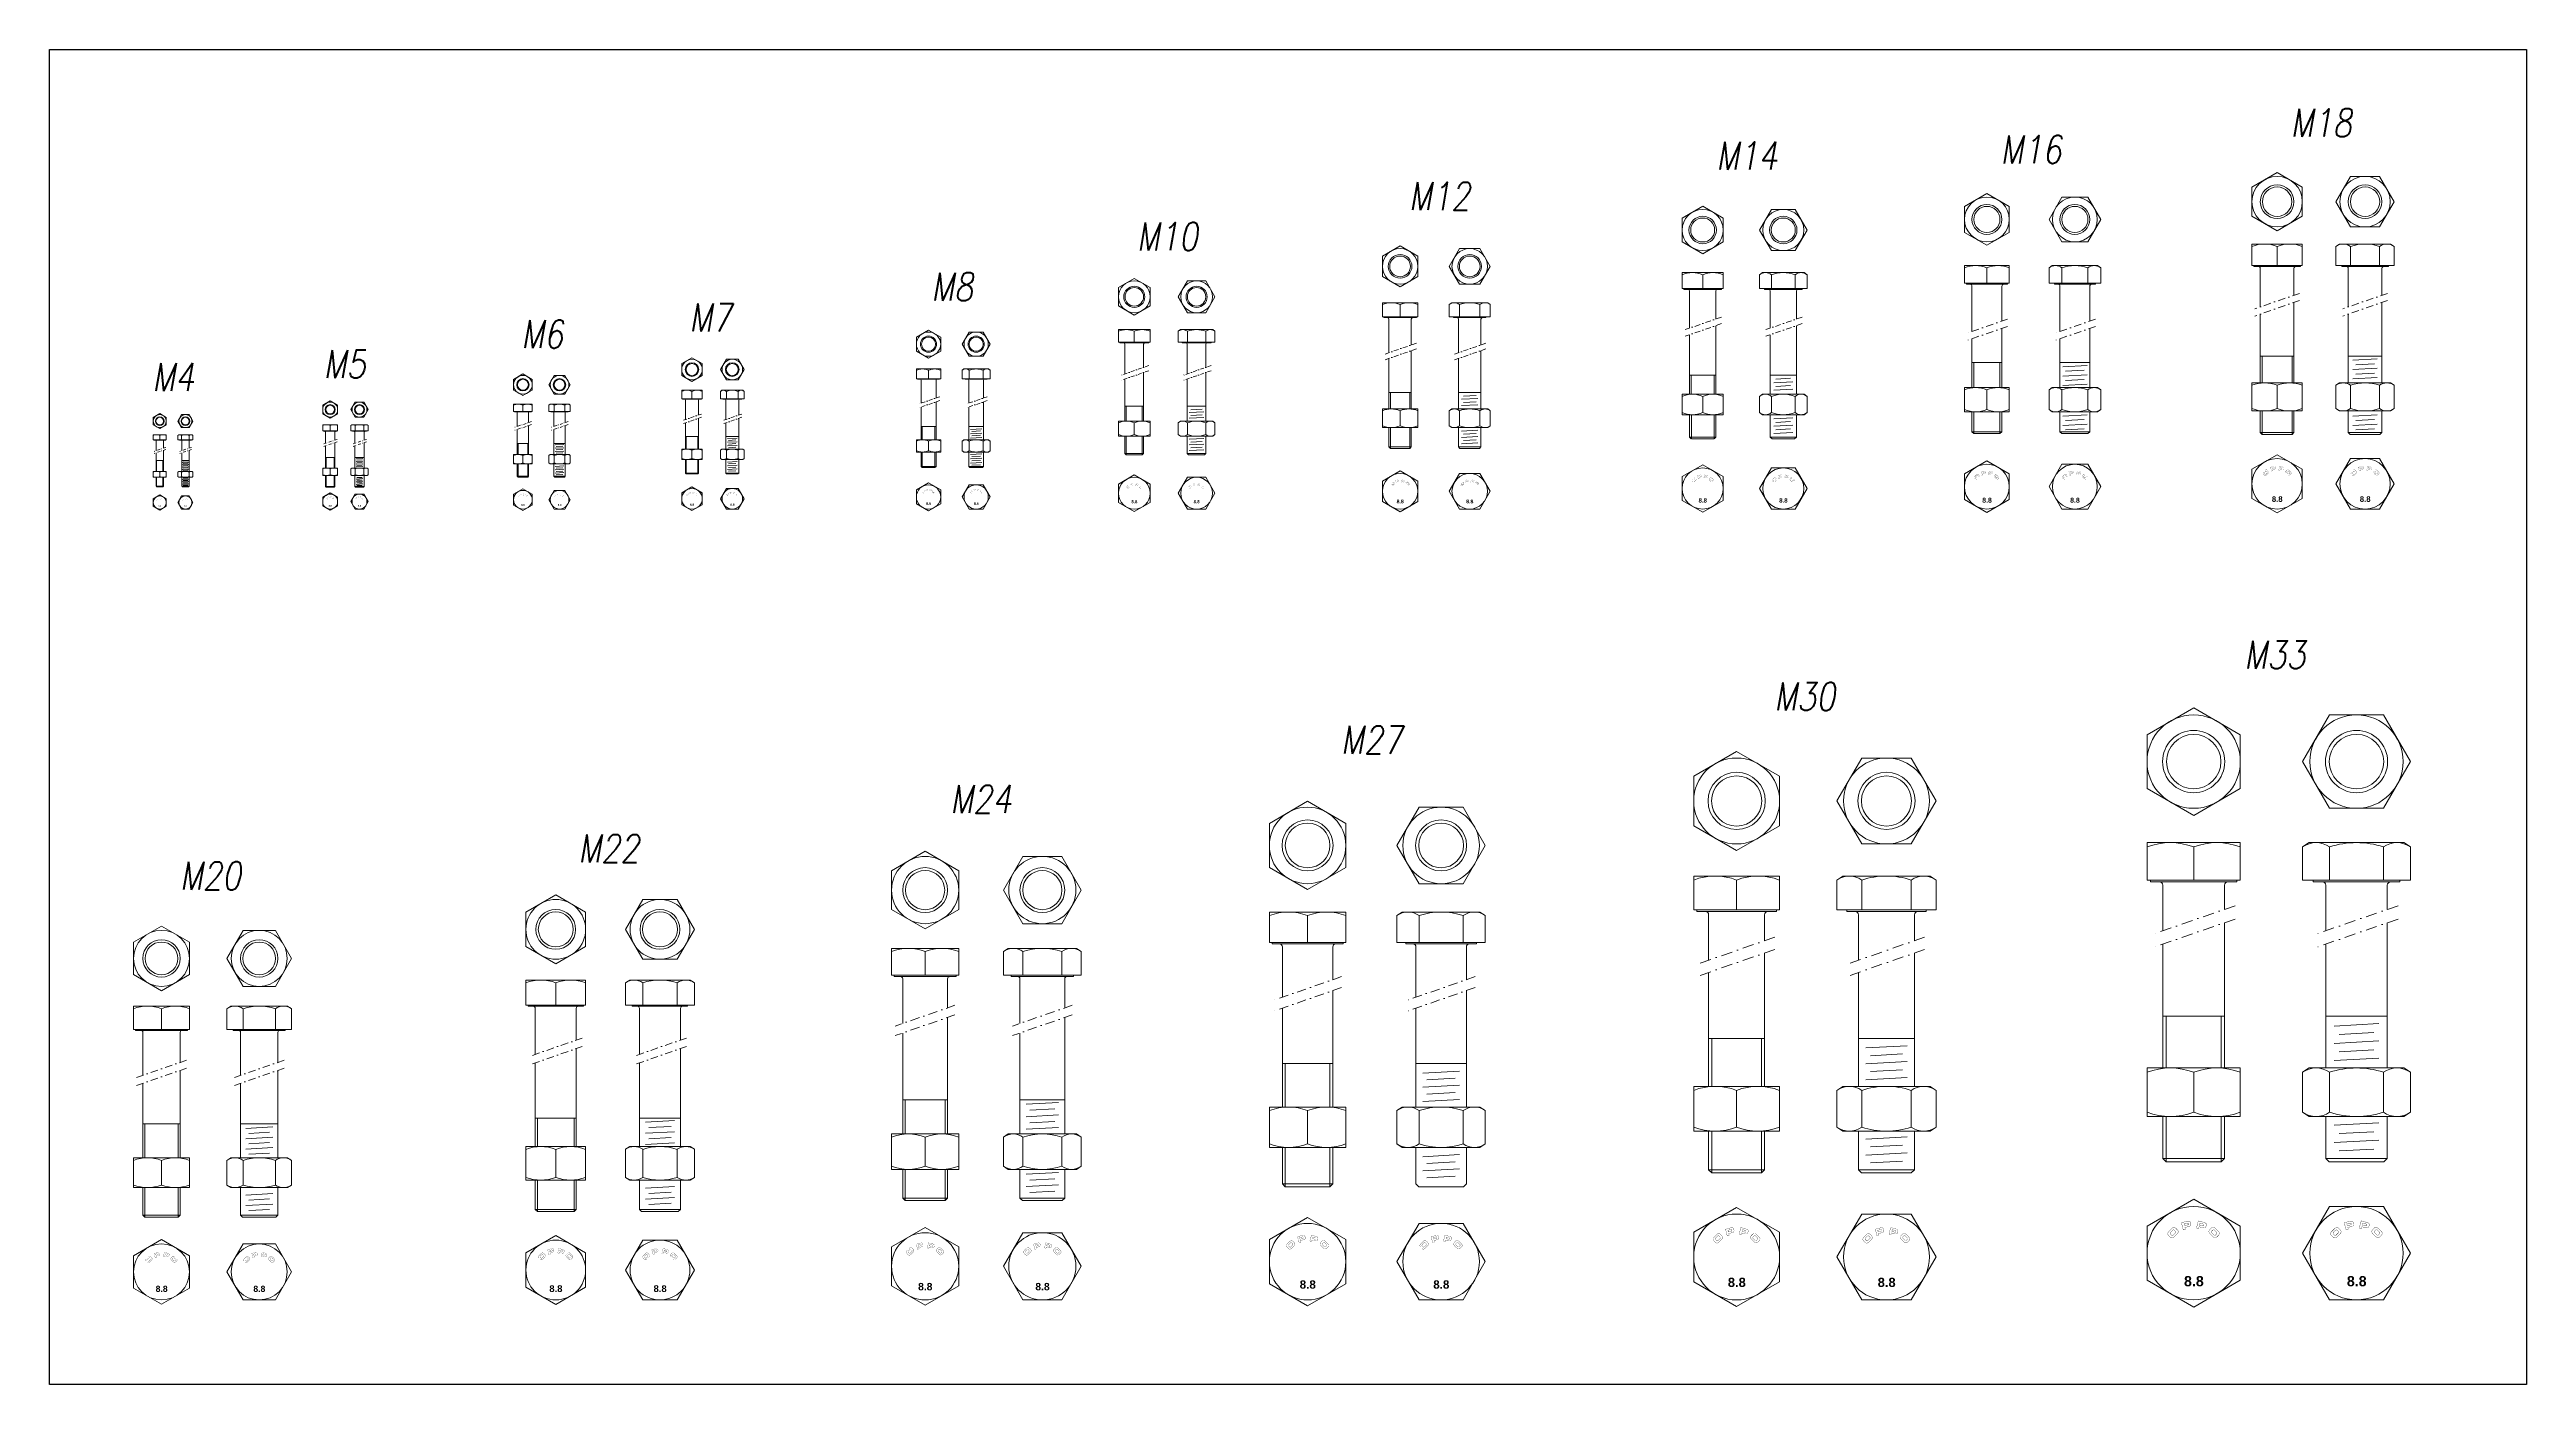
# Model space of a CAD drawing. Header units: millimetres. Extents: x -6949 to 305728, y -55091 to 76684.
# Drawn here: x 452 to 1779, y -47942 to -47227 of the extents above; entities that cross this region are included whole.
import ezdxf
from ezdxf.enums import TextEntityAlignment as Align

# ---------------------------------------------------------------- set-up
doc = ezdxf.new("R2010")
doc.units = ezdxf.units.MM
doc.linetypes.add('TRATTO-PUNTO', pattern=[1, 0.5, -0.25, 0, -0.25])
doc.layers.add('bulloni', color=5, linetype='Continuous', lineweight=18)
doc.styles.add('NEGATIVO', font='swissbo.ttf', dxfattribs={"width": 0.8, "oblique": 10})
doc.styles.add('ROMANS', font='romans.shx', dxfattribs={"width": 0.8, "oblique": 10})

msp = doc.modelspace()

# ---------------------------------------------------------------- texts
at = {"layer": 'bulloni', "style": 'ROMANS', "oblique": 10, "width": 0.8}
for s, p in [('M18', (1669.3335, -47273.5287)), ('M14', (1361.5669, -47291.1515)), ('M16', (1513.8555, -47287.8259)), ('M12', (1196.9863, -47312.8562)), ('M10', (1051.1419, -47334.4189)), ('M8', (935.8485, -47361.3292)), ('M6', (716.2233, -47386.7638)), ('M7', (806.3158, -47377.7678)), ('M5', (610.376, -47402.7659)), ('M4', (518.5012, -47409.6912)), ('M33', (1644.5318, -47558.4001)), ('M30', (1392.6235, -47580.7061)), ('M27', (1160.5809, -47603.9653)), ('M24', (951.2243, -47635.6878)), ('M22', (751.864, -47662.1645)), ('M20', (538.484, -47676.8127))]:
    msp.add_text(s, height=15, dxfattribs=at).set_placement(p, align=Align.CENTER)
at = {"layer": 'bulloni', "linetype": 'Continuous', "style": 'NEGATIVO'}
for height, p in [(1.65, (1031.9224, -47469.7495)), (1.65, (1065.2964, -47469.7495)), (1.98, (1174.0145, -47469.8215)), (1.98, (1211.3149, -47469.8215)), (2.31, (1335.8163, -47469.3936)), (2.31, (1379.0061, -47469.3936)), (2.64, (1487.7887, -47469.4656)), (2.64, (1534.9049, -47469.4656)), (2.97, (1642.9532, -47469.0377)), (2.97, (1690.0694, -47469.0377)), (0.66, (510.7418, -47471.5333)), (0.66, (524.484, -47471.5333)), (0.825, (601.889, -47471.5693)), (0.825, (617.5944, -47471.5693)), (0.99, (704.9901, -47471.1054)), (0.99, (724.6219, -47471.1054)), (1.155, (795.4258, -47471.1414)), (1.155, (817.0207, -47471.1414)), (1.32, (922.0002, -47470.6774)), (1.32, (947.5215, -47470.6774)), (3.3, (509.174, -47892.1683)), (3.3, (561.5253, -47892.1683)), (3.63, (720.0759, -47892.2403)), (3.63, (775.9174, -47892.2403)), (3.96, (917.6555, -47891.3124)), (3.96, (980.4771, -47891.3124)), (4.455, (1122.1046, -47890.4205)), (4.455, (1193.6515, -47890.4205)), (4.95, (1351.4961, -47889.5286)), (4.95, (1431.7681, -47889.5286)), (5.445, (1595.8889, -47889.1366)), (5.445, (1683.1411, -47889.1366))]:
    msp.add_text('8.8', height=height, dxfattribs=at).set_placement(p)

# ---------------------------------------------------------------- linework, layer by layer
at = {"color": 251}
msp.add_lwpolyline([(452.3171, -47226.7957), (1779.3608, -47226.7957), (1779.3608, -47941.7281), (452.3171, -47941.7281)], close=True, dxfattribs=at)
at = {"layer": 'bulloni'}
for p, q in [((1659.2754, -47330.9743), (1632.2754, -47330.9743)), ((1632.2754, -47330.9743), (1632.2754, -47342.4743)), ((1645.7754, -47332.2307), (1645.7754, -47342.4743)), ((1659.2754, -47330.9743), (1659.2754, -47342.4743)), ((1679.1916, -47330.9743), (1677.3032, -47332.2307)), ((1677.3032, -47332.2307), (1677.3032, -47342.4743)), ((1706.5916, -47330.9743), (1679.1916, -47330.9743)), ((1685.0974, -47342.4743), (1685.0974, -47332.2307)), ((1700.6859, -47332.2307), (1700.6859, -47342.4743)), ((1706.5916, -47330.9743), (1708.4801, -47332.2307)), ((1708.4801, -47332.2307), (1708.4801, -47342.4743)), ((1349.0114, -47346.253), (1327.0114, -47346.253)), ((1327.0114, -47346.253), (1327.0114, -47354.7946)), ((1338.0114, -47347.4047), (1338.0114, -47354.7946)), ((1349.0114, -47346.253), (1349.0114, -47354.7946)), ((1370.0179, -47346.253), (1368.4995, -47347.4047)), ((1368.4995, -47347.4047), (1368.4995, -47354.7946)), ((1392.3846, -47346.253), (1370.0179, -47346.253)), ((1374.8504, -47354.7946), (1374.8504, -47347.4047)), ((1387.5521, -47347.4047), (1387.5521, -47354.7946)), ((1392.3846, -47346.253), (1393.9029, -47347.4047)), ((1393.9029, -47347.4047), (1393.9029, -47354.7946)), ((1502.2974, -47342.4743), (1478.2974, -47342.4743)), ((1478.2974, -47342.4743), (1478.2974, -47351.9743)), ((1490.2974, -47343.7307), (1490.2974, -47351.9743)), ((1502.2974, -47342.4743), (1502.2974, -47351.9743)), ((1525.2136, -47342.4743), (1523.5572, -47343.7307)), ((1523.5572, -47343.7307), (1523.5572, -47351.9743)), ((1549.6136, -47342.4743), (1525.2136, -47342.4743)), ((1530.4854, -47351.9743), (1530.4854, -47343.7307)), ((1544.3418, -47343.7307), (1544.3418, -47351.9743)), ((1549.6136, -47342.4743), (1551.27, -47343.7307)), ((1551.27, -47343.7307), (1551.27, -47351.9743)), ((1659.2754, -47342.4743), (1632.2754, -47342.4743)), ((1633.2754, -47342.4743), (1633.2754, -47342.9743)), ((1658.2754, -47342.9743), (1633.2754, -47342.9743)), ((1636.7754, -47364.6439), (1636.7754, -47343.9743)), ((1654.7754, -47358.4022), (1654.7754, -47343.9743)), ((1658.2754, -47342.4743), (1658.2754, -47342.9743)), ((1708.4801, -47342.4743), (1677.3032, -47342.4743)), ((1680.3916, -47342.4743), (1680.3916, -47342.9743)), ((1705.3916, -47342.9743), (1680.3916, -47342.9743)), ((1683.8916, -47364.6439), (1683.8916, -47343.9743)), ((1701.8916, -47358.4022), (1701.8916, -47343.9743)), ((1705.3916, -47342.4743), (1705.3916, -47342.9743)), ((1349.0114, -47354.7946), (1327.0114, -47354.7946)), ((1327.928, -47354.7946), (1327.928, -47355.253)), ((1348.0947, -47355.253), (1327.928, -47355.253)), ((1331.0114, -47375.9614), (1331.0114, -47356.1696)), ((1345.0114, -47371.1432), (1345.0114, -47356.1696)), ((1348.0947, -47354.7946), (1348.0947, -47355.253)), ((1393.9029, -47354.7946), (1368.4995, -47354.7946)), ((1371.1179, -47354.7946), (1371.1179, -47355.253)), ((1391.2846, -47355.253), (1371.1179, -47355.253)), ((1374.2012, -47375.9614), (1374.2012, -47356.1696)), ((1388.2012, -47371.1432), (1388.2012, -47356.1696)), ((1391.2846, -47354.7946), (1391.2846, -47355.253)), ((1502.2974, -47351.9743), (1478.2974, -47351.9743)), ((1479.2974, -47351.9743), (1479.2974, -47352.4743)), ((1501.2974, -47352.4743), (1479.2974, -47352.4743)), ((1482.2974, -47377.7971), (1482.2974, -47353.4743)), ((1498.2974, -47372.249), (1498.2974, -47353.4743)), ((1501.2974, -47351.9743), (1501.2974, -47352.4743)), ((1551.27, -47351.9743), (1523.5572, -47351.9743)), ((1526.4136, -47351.9743), (1526.4136, -47352.4743)), ((1548.4136, -47352.4743), (1526.4136, -47352.4743)), ((1529.4136, -47377.7971), (1529.4136, -47353.4743)), ((1545.4136, -47372.249), (1545.4136, -47353.4743)), ((1548.4136, -47351.9743), (1548.4136, -47352.4743)), ((1185.3961, -47362.3852), (1166.3961, -47362.3852)), ((1166.3961, -47362.3852), (1166.3961, -47369.9893)), ((1185.3961, -47369.9893), (1166.3961, -47369.9893)), ((1167.1877, -47369.9893), (1167.1877, -47370.3852)), ((1184.6044, -47370.3852), (1167.1877, -47370.3852)), ((1169.8961, -47389.1788), (1169.8961, -47371.1768)), ((1175.8961, -47363.3798), (1175.8961, -47369.9893)), ((1181.8961, -47385.0177), (1181.8961, -47371.1768)), ((1184.6044, -47369.9893), (1184.6044, -47370.3852)), ((1185.3961, -47362.3852), (1185.3961, -47369.9893)), ((1203.538, -47362.3852), (1202.2267, -47363.3798)), ((1202.2267, -47363.3798), (1202.2267, -47369.9893)), ((1224.166, -47369.9893), (1202.2267, -47369.9893)), ((1222.8547, -47362.3852), (1203.538, -47362.3852)), ((1204.488, -47369.9893), (1204.488, -47370.3852)), ((1221.9047, -47370.3852), (1204.488, -47370.3852)), ((1207.1964, -47389.1788), (1207.1964, -47371.1768)), ((1207.7116, -47369.9893), (1207.7116, -47363.3798)), ((1218.6812, -47363.3798), (1218.6812, -47369.9893)), ((1219.1964, -47385.0177), (1219.1964, -47371.1768)), ((1221.9047, -47369.9893), (1221.9047, -47370.3852)), ((1222.8547, -47362.3852), (1224.166, -47363.3798)), ((1224.166, -47363.3798), (1224.166, -47369.9893)), ((1345.0114, -47411.3714), (1345.0114, -47374.6767)), ((1388.2012, -47411.3714), (1388.2012, -47374.6767)), ((1636.7754, -47405.3456), (1636.7754, -47368.4986)), ((1654.7754, -47405.3456), (1654.7754, -47362.2569)), ((1683.8916, -47405.3456), (1683.8916, -47368.4986)), ((1701.8916, -47405.3456), (1701.8916, -47362.2569)), ((1041.9903, -47376.8067), (1024.9903, -47376.8067)), ((1024.9903, -47376.8067), (1024.9903, -47383.4525)), ((1041.9903, -47383.4525), (1024.9903, -47383.4525)), ((1025.6987, -47383.4525), (1025.6987, -47383.8067)), ((1041.282, -47383.8067), (1025.6987, -47383.8067)), ((1028.4903, -47400.4943), (1028.4903, -47384.515)), ((1033.4903, -47377.6966), (1033.4903, -47383.4525)), ((1038.4903, -47397.0267), (1038.4903, -47384.515)), ((1041.282, -47383.4525), (1041.282, -47383.8067)), ((1041.9903, -47376.8067), (1041.9903, -47383.4525)), ((1058.2226, -47376.8067), (1057.0493, -47377.6966)), ((1057.0493, -47377.6966), (1057.0493, -47383.4525)), ((1076.6793, -47383.4525), (1057.0493, -47383.4525)), ((1075.506, -47376.8067), (1058.2226, -47376.8067)), ((1059.0726, -47383.4525), (1059.0726, -47383.8067)), ((1074.656, -47383.8067), (1059.0726, -47383.8067)), ((1061.8643, -47400.4943), (1061.8643, -47384.515)), ((1061.9568, -47383.4525), (1061.9568, -47377.6966)), ((1071.7718, -47377.6966), (1071.7718, -47383.4525)), ((1071.8643, -47397.0267), (1071.8643, -47384.515)), ((1074.656, -47383.4525), (1074.656, -47383.8067)), ((1075.506, -47376.8067), (1076.6793, -47377.6966)), ((1076.6793, -47377.6966), (1076.6793, -47383.4525)), ((1181.8961, -47419.2602), (1181.8961, -47388.0694)), ((1219.1964, -47419.2602), (1219.1964, -47388.0694)), ((1331.0114, -47411.3714), (1331.0114, -47379.4949)), ((1374.2012, -47411.3714), (1374.2012, -47379.4949)), ((1482.2974, -47407.8456), (1482.2974, -47381.6518)), ((1498.2974, -47407.8456), (1498.2974, -47376.1037)), ((1529.4136, -47407.8456), (1529.4136, -47381.6518)), ((1545.4136, -47407.8456), (1545.4136, -47376.1037)), ((929.7545, -47397.8769), (916.7545, -47397.8769)), ((916.7545, -47397.8769), (916.7545, -47403.1061)), ((923.2545, -47398.5574), (923.2545, -47403.1061)), ((929.7545, -47397.8769), (929.7545, -47403.1061)), ((942.1675, -47397.8769), (941.2703, -47398.5574)), ((941.2703, -47398.5574), (941.2703, -47403.1061)), ((955.3841, -47397.8769), (942.1675, -47397.8769)), ((945.023, -47403.1061), (945.023, -47398.5574)), ((952.5286, -47398.5574), (952.5286, -47403.1061)), ((955.3841, -47397.8769), (956.2814, -47398.5574)), ((956.2814, -47398.5574), (956.2814, -47403.1061)), ((1038.4903, -47425.8528), (1038.4903, -47399.7571)), ((1071.8643, -47425.8528), (1071.8643, -47399.7571)), ((1169.8961, -47419.2602), (1169.8961, -47392.2305)), ((1207.1964, -47419.2602), (1207.1964, -47392.2305)), ((1345.0114, -47401.253), (1331.0114, -47401.253)), ((1331.928, -47411.3714), (1331.928, -47401.253)), ((1344.0947, -47411.3714), (1344.0947, -47401.253)), ((1388.2012, -47401.253), (1374.2012, -47401.253)), ((1498.2974, -47394.4743), (1482.2974, -47394.4743)), ((1483.2974, -47407.8456), (1483.2974, -47394.4743)), ((1497.2974, -47407.8456), (1497.2974, -47394.4743)), ((1545.4136, -47394.4743), (1529.4136, -47394.4743)), ((1530.9136, -47396.6862), (1543.9136, -47395.9591)), ((1530.9136, -47401.6862), (1543.9136, -47400.9591)), ((1532.4136, -47399.1023), (1542.4136, -47398.543)), ((1654.7754, -47390.9743), (1636.7754, -47390.9743)), ((1637.7754, -47405.3456), (1637.7754, -47390.9743)), ((1653.7754, -47405.3456), (1653.7754, -47390.9743)), ((1701.8916, -47390.9743), (1683.8916, -47390.9743)), ((1686.3916, -47393.1862), (1699.3916, -47392.4591)), ((1686.3916, -47398.1862), (1699.3916, -47397.4591)), ((1687.8916, -47395.6023), (1697.8916, -47395.043)), ((1687.8916, -47400.6023), (1697.8916, -47400.043)), ((802.0234, -47409.2711), (791.0234, -47409.2711)), ((791.0234, -47409.2711), (791.0234, -47413.8419)), ((802.0234, -47413.8419), (791.0234, -47413.8419)), ((791.4817, -47413.8419), (791.4817, -47414.0711)), ((801.565, -47414.0711), (791.4817, -47414.0711)), ((793.0234, -47424.9607), (793.0234, -47414.5294)), ((796.5234, -47409.8469), (796.5234, -47413.8419)), ((800.0234, -47422.5334), (800.0234, -47414.5294)), ((801.565, -47413.8419), (801.565, -47414.0711)), ((802.0234, -47409.2711), (802.0234, -47413.8419)), ((812.5266, -47409.2711), (811.7674, -47409.8469)), ((811.7674, -47409.8469), (811.7674, -47413.8419)), ((824.4691, -47413.8419), (811.7674, -47413.8419)), ((823.71, -47409.2711), (812.5266, -47409.2711)), ((813.0766, -47413.8419), (813.0766, -47414.0711)), ((823.16, -47414.0711), (813.0766, -47414.0711)), ((814.6183, -47424.8914), (814.6183, -47414.5294)), ((814.9429, -47413.8419), (814.9429, -47409.8469)), ((821.2937, -47409.8469), (821.2937, -47413.8419)), ((821.6183, -47422.6028), (821.6183, -47414.5294)), ((823.16, -47413.8419), (823.16, -47414.0711)), ((823.71, -47409.2711), (824.4691, -47409.8469)), ((824.4691, -47409.8469), (824.4691, -47413.8419)), ((929.7545, -47403.1061), (916.7545, -47403.1061)), ((917.2962, -47403.1061), (917.2962, -47403.3769)), ((929.2129, -47403.3769), (917.2962, -47403.3769)), ((919.2545, -47416.1992), (919.2545, -47403.9186)), ((927.2545, -47413.4251), (927.2545, -47403.9186)), ((929.2129, -47403.1061), (929.2129, -47403.3769)), ((956.2814, -47403.1061), (941.2703, -47403.1061)), ((942.8175, -47403.1061), (942.8175, -47403.3769)), ((954.7341, -47403.3769), (942.8175, -47403.3769)), ((944.7758, -47416.1992), (944.7758, -47403.9186)), ((952.7758, -47413.4251), (952.7758, -47403.9186)), ((954.7341, -47403.1061), (954.7341, -47403.3769)), ((1028.4903, -47425.8528), (1028.4903, -47403.2247)), ((1061.8643, -47425.8528), (1061.8643, -47403.2247)), ((1181.8961, -47410.3852), (1169.8961, -47410.3852)), ((1170.6877, -47419.2602), (1170.6877, -47410.3852)), ((1181.1044, -47419.2602), (1181.1044, -47410.3852)), ((1219.0425, -47410.3852), (1207.3502, -47410.3852)), ((1219.0425, -47410.3852), (1207.3502, -47410.3852)), ((1208.7857, -47414.1227), (1217.6071, -47413.6294)), ((1209.8035, -47412.3694), (1216.5892, -47411.9899)), ((1349.0114, -47411.3714), (1327.0114, -47411.3714)), ((1327.0114, -47411.3714), (1327.0114, -47422.3714)), ((1338.0114, -47412.5231), (1338.0114, -47421.2197)), ((1349.0114, -47411.3714), (1349.0114, -47422.3714)), ((1370.0179, -47411.3714), (1368.4995, -47412.5231)), ((1368.4995, -47412.5231), (1368.4995, -47421.2197)), ((1392.3846, -47411.3714), (1370.0179, -47411.3714)), ((1374.8504, -47421.2197), (1374.8504, -47412.5231)), ((1376.0941, -47405.3347), (1386.3084, -47404.7634)), ((1376.0941, -47409.2632), (1386.3084, -47408.6919)), ((1377.2726, -47403.3045), (1385.1298, -47402.865)), ((1377.2726, -47407.233), (1385.1298, -47406.7936)), ((1387.5521, -47412.5231), (1387.5521, -47421.2197)), ((1392.3846, -47411.3714), (1393.9029, -47412.5231)), ((1393.9029, -47412.5231), (1393.9029, -47421.2197)), ((1502.2974, -47407.8456), (1478.2974, -47407.8456)), ((1478.2974, -47407.8456), (1478.2974, -47420.8456)), ((1490.2974, -47409.102), (1490.2974, -47419.5892)), ((1502.2974, -47407.8456), (1502.2974, -47420.8456)), ((1525.2136, -47407.8456), (1523.5572, -47409.102)), ((1523.5572, -47409.102), (1523.5572, -47419.5892)), ((1549.6136, -47407.8456), (1525.2136, -47407.8456)), ((1530.4854, -47419.5892), (1530.4854, -47409.102)), ((1530.9136, -47406.6862), (1543.9136, -47405.9591)), ((1532.4136, -47404.1023), (1542.4136, -47403.543)), ((1544.3418, -47409.102), (1544.3418, -47419.5892)), ((1549.6136, -47407.8456), (1551.27, -47409.102)), ((1551.27, -47409.102), (1551.27, -47419.5892)), ((1659.2754, -47405.3456), (1632.2754, -47405.3456)), ((1632.2754, -47405.3456), (1632.2754, -47420.3456)), ((1645.7754, -47406.602), (1645.7754, -47419.0892)), ((1659.2754, -47405.3456), (1659.2754, -47420.3456)), ((1679.1916, -47405.3456), (1677.3032, -47406.602)), ((1677.3032, -47406.602), (1677.3032, -47419.0892)), ((1706.5916, -47405.3456), (1679.1916, -47405.3456)), ((1685.0974, -47419.0892), (1685.0974, -47406.602)), ((1686.3916, -47403.1862), (1699.3916, -47402.4591)), ((1700.6859, -47406.602), (1700.6859, -47419.0892)), ((1706.5916, -47405.3456), (1708.4801, -47406.602)), ((1708.4801, -47406.602), (1708.4801, -47419.0892)), ((606.673, -47427.7033), (598.673, -47427.7033)), ((598.673, -47427.7033), (598.673, -47431.0366)), ((602.673, -47428.1221), (602.673, -47431.0366)), ((606.673, -47427.7033), (606.673, -47431.0366)), ((614.3117, -47427.7033), (613.7596, -47428.1221)), ((613.7596, -47428.1221), (613.7596, -47431.0366)), ((622.4451, -47427.7033), (614.3117, -47427.7033)), ((616.069, -47431.0366), (616.069, -47428.1221)), ((620.6878, -47428.1221), (620.6878, -47431.0366)), ((622.4451, -47427.7033), (622.9972, -47428.1221)), ((622.9972, -47428.1221), (622.9972, -47431.0366)), ((710.9309, -47416.7818), (700.9309, -47416.7818)), ((700.9309, -47416.7818), (700.9309, -47420.5735)), ((710.9309, -47420.5735), (700.9309, -47420.5735)), ((701.3476, -47420.5735), (701.3476, -47420.7818)), ((710.5142, -47420.7818), (701.3476, -47420.7818)), ((702.9309, -47428.6432), (702.9309, -47421.1985)), ((705.9309, -47417.3053), (705.9309, -47420.5735)), ((708.9309, -47426.5193), (708.9309, -47421.1985)), ((708.9309, -47443.7305), (708.9309, -47428.1254)), ((710.5142, -47420.5735), (710.5142, -47420.7818)), ((710.9309, -47416.7818), (710.9309, -47420.5735)), ((720.4793, -47416.7818), (719.7891, -47417.3053)), ((719.7891, -47417.3053), (719.7891, -47420.5735)), ((731.3361, -47420.5735), (719.7891, -47420.5735)), ((730.646, -47416.7818), (720.4793, -47416.7818)), ((720.9793, -47420.5735), (720.9793, -47420.7818)), ((730.146, -47420.7818), (720.9793, -47420.7818)), ((722.5626, -47428.6432), (722.5626, -47421.1985)), ((722.6759, -47420.5735), (722.6759, -47417.3053)), ((728.4494, -47417.3053), (728.4494, -47420.5735)), ((728.5626, -47426.5627), (728.5626, -47421.1985)), ((728.5626, -47443.7305), (728.5626, -47428.1688)), ((730.146, -47420.5735), (730.146, -47420.7818)), ((730.646, -47416.7818), (731.3361, -47417.3053)), ((731.3361, -47417.3053), (731.3361, -47420.5735)), ((793.0234, -47440.8146), (793.0234, -47426.7275)), ((800.0234, -47440.8146), (800.0234, -47424.3002)), ((814.6183, -47440.8146), (814.6183, -47426.6581)), ((821.6183, -47440.8146), (821.6183, -47424.3695)), ((919.2545, -47435.8567), (919.2545, -47418.2872)), ((927.2545, -47435.8567), (927.2545, -47415.5131)), ((944.7758, -47435.8567), (944.7758, -47418.2872)), ((952.7758, -47435.8567), (952.7758, -47415.5131)), ((1041.9903, -47425.8528), (1024.9903, -47425.8528)), ((1024.9903, -47425.8528), (1024.9903, -47433.8528)), ((1038.4903, -47417.8067), (1028.4903, -47417.8067)), ((1029.1987, -47425.8528), (1029.1987, -47417.8067)), ((1033.4903, -47426.7427), (1033.4903, -47432.9628)), ((1037.782, -47425.8528), (1037.782, -47417.8067)), ((1041.9903, -47425.8528), (1041.9903, -47433.8528)), ((1058.2226, -47425.8528), (1057.0493, -47426.7427)), ((1057.0493, -47426.7427), (1057.0493, -47432.9628)), ((1075.506, -47425.8528), (1058.2226, -47425.8528)), ((1071.8643, -47417.8067), (1061.8643, -47417.8067)), ((1071.8643, -47417.8067), (1061.8643, -47417.8067)), ((1061.9568, -47432.9628), (1061.9568, -47426.7427)), ((1062.9179, -47421.2639), (1070.8107, -47420.8225)), ((1062.9179, -47424.2996), (1070.8107, -47423.8582)), ((1063.8286, -47419.6951), (1069.9, -47419.3556)), ((1063.8286, -47422.7309), (1069.9, -47422.3913)), ((1071.7718, -47426.7427), (1071.7718, -47432.9628)), ((1075.506, -47425.8528), (1076.6793, -47426.7427)), ((1076.6793, -47426.7427), (1076.6793, -47432.9628)), ((1185.3961, -47419.2602), (1166.3961, -47419.2602)), ((1166.3961, -47419.2602), (1166.3961, -47429.2602)), ((1175.8961, -47420.2549), (1175.8961, -47428.2656)), ((1185.3961, -47419.2602), (1185.3961, -47429.2602)), ((1203.538, -47419.2602), (1202.2267, -47420.2549)), ((1202.2267, -47420.2549), (1202.2267, -47428.2656)), ((1203.538, -47429.2602), (1202.2267, -47428.2656)), ((1222.8547, -47419.2602), (1203.538, -47419.2602)), ((1207.7116, -47428.2656), (1207.7116, -47420.2549)), ((1208.7857, -47417.5156), (1217.6071, -47417.0222)), ((1209.8035, -47415.7622), (1216.5892, -47415.3827)), ((1218.6812, -47420.2549), (1218.6812, -47428.2656)), ((1222.8547, -47419.2602), (1224.166, -47420.2549)), ((1222.8547, -47429.2602), (1224.166, -47428.2656)), ((1224.166, -47420.2549), (1224.166, -47428.2656)), ((1349.0114, -47422.3714), (1327.0114, -47422.3714)), ((1331.0114, -47434.3363), (1331.0114, -47422.3714)), ((1331.9807, -47435.253), (1331.9807, -47422.3714)), ((1344.0947, -47435.253), (1344.0947, -47422.3714)), ((1345.0114, -47434.3363), (1345.0114, -47422.3714)), ((1370.0179, -47422.3714), (1368.4995, -47421.2197)), ((1392.3846, -47422.3714), (1370.0179, -47422.3714)), ((1374.2012, -47434.3363), (1374.2012, -47422.3714)), ((1376.0941, -47424.5662), (1386.3084, -47423.995)), ((1376.0941, -47428.4948), (1386.3084, -47427.9235)), ((1377.2726, -47426.4646), (1385.1298, -47426.0252)), ((1388.2012, -47434.3363), (1388.2012, -47422.3714)), ((1392.3846, -47422.3714), (1393.9029, -47421.2197)), ((1502.2974, -47420.8456), (1478.2974, -47420.8456)), ((1482.2974, -47431.4743), (1482.2974, -47420.8456)), ((1483.2974, -47432.4743), (1483.2974, -47420.8456)), ((1497.2974, -47432.4743), (1497.2974, -47420.8456)), ((1498.2974, -47431.4743), (1498.2974, -47420.8456)), ((1525.2136, -47420.8456), (1523.5572, -47419.5892)), ((1549.6136, -47420.8456), (1525.2136, -47420.8456)), ((1529.4136, -47431.4743), (1529.4136, -47420.8456)), ((1530.9136, -47423.0825), (1543.9136, -47422.3554)), ((1530.9136, -47428.0825), (1543.9136, -47427.3554)), ((1532.4136, -47425.4986), (1542.4136, -47424.9393)), ((1545.4136, -47431.4743), (1545.4136, -47420.8456)), ((1549.6136, -47420.8456), (1551.27, -47419.5892)), ((1659.2754, -47420.3456), (1632.2754, -47420.3456)), ((1636.7754, -47431.9743), (1636.7754, -47420.3456)), ((1637.7754, -47432.9743), (1637.7754, -47420.3456)), ((1653.7754, -47432.9743), (1653.7754, -47420.3456)), ((1654.7754, -47431.9743), (1654.7754, -47420.3456)), ((1679.1916, -47420.3456), (1677.3032, -47419.0892)), ((1706.5916, -47420.3456), (1679.1916, -47420.3456)), ((1683.8916, -47431.9743), (1683.8916, -47420.3456)), ((1686.3916, -47423.0805), (1699.3916, -47422.3534)), ((1686.3916, -47428.0805), (1699.3916, -47427.3534)), ((1687.8916, -47425.4966), (1697.8916, -47424.9373)), ((1701.8916, -47431.9743), (1701.8916, -47420.3456)), ((1706.5916, -47420.3456), (1708.4801, -47419.0892)), ((514.869, -47433.114), (507.869, -47433.114)), ((507.869, -47433.114), (507.869, -47435.7682)), ((514.869, -47435.7682), (507.869, -47435.7682)), ((508.1607, -47435.7682), (508.1607, -47435.914)), ((514.5773, -47435.914), (508.1607, -47435.914)), ((509.369, -47441.6843), (509.369, -47436.2057)), ((511.369, -47433.4805), (511.369, -47435.7682)), ((513.369, -47440.2972), (513.369, -47436.2057)), ((513.369, -47452.7019), (513.369, -47441.4215)), ((514.5773, -47435.7682), (514.5773, -47435.914)), ((514.869, -47433.114), (514.869, -47435.7682)), ((521.5529, -47433.114), (521.0698, -47433.4805)), ((521.0698, -47433.4805), (521.0698, -47435.7682)), ((529.1527, -47435.7682), (521.0698, -47435.7682)), ((528.6696, -47433.114), (521.5529, -47433.114)), ((521.9029, -47435.7682), (521.9029, -47435.914)), ((528.3196, -47435.914), (521.9029, -47435.914)), ((523.0905, -47435.7682), (523.0905, -47433.4805)), ((523.1112, -47441.6843), (523.1112, -47436.2057)), ((527.1112, -47440.2972), (527.1112, -47436.2057)), ((527.1112, -47452.7019), (527.1112, -47441.4215)), ((527.1319, -47433.4805), (527.1319, -47435.7682)), ((528.3196, -47435.7682), (528.3196, -47435.914)), ((528.6696, -47433.114), (529.1527, -47433.4805)), ((529.1527, -47433.4805), (529.1527, -47435.7682)), ((606.673, -47431.0366), (598.673, -47431.0366)), ((599.0063, -47431.0366), (599.0063, -47431.2033)), ((606.3397, -47431.2033), (599.0063, -47431.2033)), ((600.173, -47437.7293), (600.173, -47431.5366)), ((600.173, -47450.929), (600.173, -47439.0142)), ((605.173, -47435.9955), (605.173, -47431.5366)), ((605.173, -47450.929), (605.173, -47437.2804)), ((606.3397, -47431.0366), (606.3397, -47431.2033)), ((622.9972, -47431.0366), (613.7596, -47431.0366)), ((614.7117, -47431.0366), (614.7117, -47431.2033)), ((622.0451, -47431.2033), (614.7117, -47431.2033)), ((615.8784, -47437.7293), (615.8784, -47431.5366)), ((615.8784, -47450.929), (615.8784, -47439.0142)), ((620.8784, -47435.9955), (620.8784, -47431.5366)), ((620.8784, -47450.929), (620.8784, -47437.2804)), ((622.0451, -47431.0366), (622.0451, -47431.2033)), ((702.9309, -47443.7305), (702.9309, -47430.2493)), ((708.9309, -47437.7818), (702.9309, -47437.7818)), ((703.3476, -47443.7305), (703.3476, -47437.7818)), ((708.5142, -47443.7305), (708.5142, -47437.7818)), ((722.5626, -47443.7305), (722.5626, -47430.2493)), ((728.5626, -47437.7818), (722.5626, -47437.7818)), ((723.2412, -47438.5718), (727.8841, -47438.3121)), ((723.2412, -47440.3575), (727.8841, -47440.0978)), ((723.7769, -47439.4347), (727.3484, -47439.2349)), ((723.7769, -47441.2204), (727.3484, -47441.0206)), ((802.0234, -47440.8146), (791.0234, -47440.8146)), ((791.0234, -47440.8146), (791.0234, -47446.3146)), ((800.0234, -47434.0711), (793.0234, -47434.0711)), ((793.4817, -47440.8146), (793.4817, -47434.0711)), ((796.5234, -47441.3905), (796.5234, -47445.7388)), ((799.565, -47440.8146), (799.565, -47434.0711)), ((802.0234, -47440.8146), (802.0234, -47446.3146)), ((812.5266, -47440.8146), (811.7674, -47441.3905)), ((811.7674, -47441.3905), (811.7674, -47445.7388)), ((823.71, -47440.8146), (812.5266, -47440.8146)), ((821.6183, -47434.0711), (814.6183, -47434.0711)), ((814.9429, -47445.7388), (814.9429, -47441.3905)), ((815.5647, -47435.14), (820.6719, -47434.8544)), ((815.5647, -47437.1043), (820.6719, -47436.8187)), ((815.5647, -47439.0686), (820.6719, -47438.7829)), ((816.154, -47436.0892), (820.0826, -47435.8695)), ((816.154, -47438.0535), (820.0826, -47437.8338)), ((816.154, -47440.0178), (820.0826, -47439.798)), ((821.2937, -47441.3905), (821.2937, -47445.7388)), ((823.71, -47440.8146), (824.4691, -47441.3905)), ((824.4691, -47441.3905), (824.4691, -47445.7388)), ((929.7545, -47435.8567), (916.7545, -47435.8567)), ((916.7545, -47435.8567), (916.7545, -47442.3567)), ((927.2545, -47428.6496), (919.2545, -47428.6496)), ((919.7962, -47435.8567), (919.7962, -47428.6496)), ((923.2545, -47436.5372), (923.2545, -47441.6761)), ((926.7129, -47435.8567), (926.7129, -47428.6496)), ((929.7545, -47435.8567), (929.7545, -47442.3567)), ((942.1675, -47435.8567), (941.2703, -47436.5372)), ((941.2703, -47436.5372), (941.2703, -47441.6761)), ((942.1675, -47442.3567), (941.2703, -47441.6761)), ((955.3841, -47435.8567), (942.1675, -47435.8567)), ((952.7758, -47428.6496), (944.7758, -47428.6496)), ((952.7758, -47428.6496), (944.7758, -47428.6496)), ((945.023, -47441.6761), (945.023, -47436.5372)), ((945.758, -47430.2041), (951.7937, -47429.8666)), ((945.758, -47432.5256), (951.7937, -47432.188)), ((945.758, -47434.847), (951.7937, -47434.5094)), ((946.4544, -47431.3259), (951.0972, -47431.0662)), ((946.4544, -47433.6473), (951.0972, -47433.3877)), ((952.5286, -47436.5372), (952.5286, -47441.6761)), ((955.3841, -47435.8567), (956.2814, -47436.5372)), ((955.3841, -47442.3567), (956.2814, -47441.6761)), ((956.2814, -47436.5372), (956.2814, -47441.6761)), ((1041.9903, -47433.8528), (1024.9903, -47433.8528)), ((1028.4903, -47443.0983), (1028.4903, -47433.8528)), ((1029.1987, -47443.8067), (1029.1987, -47433.8528)), ((1037.782, -47443.8067), (1037.782, -47433.8528)), ((1038.4903, -47443.0983), (1038.4903, -47433.8528)), ((1058.2226, -47433.8528), (1057.0493, -47432.9628)), ((1075.506, -47433.8528), (1058.2226, -47433.8528)), ((1061.8643, -47443.0983), (1061.8643, -47433.8528)), ((1062.9179, -47435.5487), (1070.8107, -47435.1073)), ((1062.9179, -47438.5845), (1070.8107, -47438.143)), ((1062.9179, -47441.6202), (1070.8107, -47441.1787)), ((1063.8286, -47437.0157), (1069.9, -47436.6761)), ((1063.8286, -47440.0514), (1069.9, -47439.7118)), ((1071.8643, -47443.0983), (1071.8643, -47433.8528)), ((1075.506, -47433.8528), (1076.6793, -47432.9628)), ((1185.3961, -47429.2602), (1166.3961, -47429.2602)), ((1169.8961, -47439.5935), (1169.8961, -47429.2602)), ((1170.6877, -47440.3852), (1169.8961, -47439.5935)), ((1181.8961, -47439.5935), (1169.8961, -47439.5935)), ((1170.6877, -47440.3852), (1170.6877, -47429.2602)), ((1181.1044, -47440.3852), (1170.6877, -47440.3852)), ((1181.1044, -47440.3852), (1181.1044, -47429.2602)), ((1181.8961, -47439.5935), (1181.1044, -47440.3852)), ((1181.8961, -47439.5935), (1181.8961, -47429.2602)), ((1222.8547, -47429.2602), (1203.538, -47429.2602)), ((1207.1964, -47439.5935), (1207.1964, -47429.2602)), ((1219.1964, -47439.5935), (1207.1964, -47439.5935)), ((1207.988, -47440.3852), (1207.1964, -47439.5935)), ((1218.4047, -47440.3852), (1207.988, -47440.3852)), ((1208.7857, -47431.1557), (1217.6071, -47430.6624)), ((1208.7857, -47434.5486), (1217.6071, -47434.0552)), ((1208.7857, -47437.9415), (1217.6071, -47437.4481)), ((1209.8035, -47432.7952), (1216.5892, -47432.4157)), ((1209.8035, -47436.1881), (1216.5892, -47435.8086)), ((1219.1964, -47439.5935), (1218.4047, -47440.3852)), ((1219.1964, -47439.5935), (1219.1964, -47429.2602)), ((1331.928, -47435.253), (1331.0114, -47434.3363)), ((1344.9587, -47434.3363), (1331.064, -47434.3363)), ((1344.0421, -47435.253), (1331.9807, -47435.253)), ((1345.0114, -47434.3363), (1344.0947, -47435.253)), ((1388.1486, -47434.3363), (1374.2538, -47434.3363)), ((1375.1705, -47435.253), (1374.2538, -47434.3363)), ((1387.2319, -47435.253), (1375.1705, -47435.253)), ((1376.0941, -47432.4234), (1386.3084, -47431.8521)), ((1377.2726, -47430.3932), (1385.1298, -47429.9537)), ((1388.2012, -47434.3363), (1387.2846, -47435.253)), ((1483.2974, -47432.4743), (1482.2974, -47431.4743)), ((1498.2974, -47431.4743), (1482.2974, -47431.4743)), ((1497.2974, -47432.4743), (1483.2974, -47432.4743)), ((1498.2974, -47431.4743), (1497.2974, -47432.4743)), ((1530.4136, -47432.4743), (1529.4136, -47431.4743)), ((1529.4136, -47431.4743), (1545.4136, -47431.4743)), ((1544.4136, -47432.4743), (1530.4136, -47432.4743)), ((1532.4136, -47430.4986), (1542.4136, -47429.9393)), ((1545.4136, -47431.4743), (1544.4136, -47432.4743)), ((1637.7754, -47432.9743), (1636.7754, -47431.9743)), ((1654.7754, -47431.9743), (1636.7754, -47431.9743)), ((1653.7754, -47432.9743), (1637.7754, -47432.9743)), ((1654.7754, -47431.9743), (1653.7754, -47432.9743)), ((1684.8916, -47432.9743), (1683.8916, -47431.9743)), ((1701.8916, -47431.9743), (1683.8916, -47431.9743)), ((1700.8916, -47432.9743), (1684.8916, -47432.9743)), ((1687.8916, -47430.4966), (1697.8916, -47429.9373)), ((1701.8916, -47431.9743), (1700.8916, -47432.9743)), ((514.869, -47452.7019), (507.869, -47452.7019)), ((507.869, -47452.7019), (507.869, -47455.9019)), ((509.369, -47452.7019), (509.369, -47442.8086)), ((513.369, -47446.914), (509.369, -47446.914)), ((509.6607, -47452.7019), (509.6607, -47446.914)), ((511.369, -47453.0684), (511.369, -47455.5355)), ((513.0773, -47452.7019), (513.0773, -47446.914)), ((514.869, -47452.7019), (514.869, -47455.9019)), ((521.5529, -47452.7019), (521.0698, -47453.0684)), ((521.0698, -47453.0684), (521.0698, -47455.5355)), ((528.6696, -47452.7019), (521.5529, -47452.7019)), ((523.0905, -47455.5355), (523.0905, -47453.0684)), ((523.1112, -47452.7019), (523.1112, -47442.8086)), ((527.1112, -47446.914), (523.1112, -47446.914)), ((523.4862, -47447.8837), (526.7362, -47447.7019)), ((523.4862, -47449.1337), (526.7362, -47448.9519)), ((523.4862, -47450.3837), (526.7362, -47450.2019)), ((523.4862, -47451.6337), (526.7362, -47451.4519)), ((523.8612, -47447.2377), (526.3612, -47447.0979)), ((523.8612, -47448.4877), (526.3612, -47448.3479)), ((523.8612, -47449.7377), (526.3612, -47449.5979)), ((523.8612, -47450.9877), (526.3612, -47450.8479)), ((523.8612, -47452.2377), (526.3612, -47452.0979)), ((527.1319, -47453.0684), (527.1319, -47455.5355)), ((528.6696, -47452.7019), (529.1527, -47453.0684)), ((529.1527, -47453.0684), (529.1527, -47455.5355)), ((606.673, -47450.929), (598.673, -47450.929)), ((598.673, -47450.929), (598.673, -47454.929)), ((606.673, -47454.929), (598.673, -47454.929)), ((605.173, -47445.2033), (600.173, -47445.2033)), ((600.173, -47460.87), (600.173, -47454.929)), ((600.5063, -47450.929), (600.5063, -47445.2033)), ((600.5063, -47461.2033), (600.5063, -47454.929)), ((602.673, -47451.3478), (602.673, -47454.5102)), ((604.8397, -47450.929), (604.8397, -47445.2033)), ((604.8397, -47461.2033), (604.8397, -47454.929)), ((605.173, -47460.87), (605.173, -47454.929)), ((606.673, -47450.929), (606.673, -47454.929)), ((614.3117, -47450.929), (613.7596, -47451.3478)), ((613.7596, -47451.3478), (613.7596, -47454.5102)), ((614.3117, -47454.929), (613.7596, -47454.5102)), ((622.4451, -47450.929), (614.3117, -47450.929)), ((622.4451, -47454.929), (614.3117, -47454.929)), ((620.8784, -47445.2033), (615.8784, -47445.2033)), ((615.8784, -47460.87), (615.8784, -47454.929)), ((616.069, -47454.5102), (616.069, -47451.3478)), ((616.5212, -47446.006), (620.2355, -47445.7983)), ((616.5212, -47447.4346), (620.2355, -47447.2269)), ((616.5212, -47448.8632), (620.2355, -47448.6554)), ((616.5212, -47450.2918), (620.2355, -47450.084)), ((616.9498, -47446.6964), (619.807, -47446.5366)), ((616.9498, -47448.1249), (619.807, -47447.9651)), ((616.9498, -47449.5535), (619.807, -47449.3937)), ((620.6878, -47451.3478), (620.6878, -47454.5102)), ((620.8784, -47460.87), (620.8784, -47454.929)), ((622.4451, -47450.929), (622.9972, -47451.3478)), ((622.4451, -47454.929), (622.9972, -47454.5102)), ((622.9972, -47451.3478), (622.9972, -47454.5102)), ((710.9309, -47443.7305), (700.9309, -47443.7305)), ((700.9309, -47443.7305), (700.9309, -47448.7305)), ((710.9309, -47448.7305), (700.9309, -47448.7305)), ((702.9309, -47455.3652), (702.9309, -47448.7305)), ((703.3476, -47455.7818), (703.3476, -47448.7305)), ((705.9309, -47444.254), (705.9309, -47448.207)), ((708.5142, -47455.7818), (708.5142, -47448.7305)), ((708.9309, -47455.3652), (708.9309, -47448.7305)), ((710.9309, -47443.7305), (710.9309, -47448.7305)), ((720.4793, -47443.7305), (719.7891, -47444.254)), ((719.7891, -47444.254), (719.7891, -47448.207)), ((720.4793, -47448.7305), (719.7891, -47448.207)), ((730.646, -47443.7305), (720.4793, -47443.7305)), ((730.646, -47448.7305), (720.4793, -47448.7305)), ((722.5626, -47455.3652), (722.5626, -47448.7305)), ((722.6759, -47448.207), (722.6759, -47444.254)), ((723.2412, -47442.1432), (727.8841, -47441.8835)), ((723.2412, -47450.0642), (727.8841, -47449.8045)), ((723.2412, -47451.8499), (727.8841, -47451.5903)), ((723.2412, -47453.6356), (727.8841, -47453.376)), ((723.7769, -47443.0061), (727.3484, -47442.8063)), ((723.7769, -47450.9271), (727.3484, -47450.7274)), ((723.7769, -47452.7128), (727.3484, -47452.5131)), ((723.7769, -47454.4985), (727.3484, -47454.2988)), ((728.4494, -47444.254), (728.4494, -47448.207)), ((728.5626, -47455.3652), (728.5626, -47448.7305)), ((730.646, -47443.7305), (731.3361, -47444.254)), ((730.646, -47448.7305), (731.3361, -47448.207)), ((731.3361, -47444.254), (731.3361, -47448.207)), ((802.0234, -47446.3146), (791.0234, -47446.3146)), ((793.0234, -47453.6128), (793.0234, -47446.3146)), ((793.4817, -47454.0711), (793.0234, -47453.6128)), ((800.0234, -47453.6128), (793.0234, -47453.6128)), ((793.4817, -47454.0711), (793.4817, -47446.3146)), ((799.565, -47454.0711), (793.4817, -47454.0711)), ((799.565, -47454.0711), (799.565, -47446.3146)), ((800.0234, -47453.6128), (799.565, -47454.0711)), ((800.0234, -47453.6128), (800.0234, -47446.3146)), ((812.5266, -47446.3146), (811.7674, -47445.7388)), ((823.71, -47446.3146), (812.5266, -47446.3146)), ((814.6183, -47453.6128), (814.6183, -47446.3146)), ((815.0766, -47454.0711), (814.6183, -47453.6128)), ((814.6183, -47453.6128), (821.6183, -47453.6128)), ((821.16, -47454.0711), (815.0766, -47454.0711)), ((815.5647, -47447.7817), (820.6719, -47447.4961)), ((815.5647, -47449.746), (820.6719, -47449.4604)), ((815.5647, -47451.7103), (820.6719, -47451.4246)), ((816.154, -47448.7309), (820.0826, -47448.5112)), ((816.154, -47450.6952), (820.0826, -47450.4755)), ((816.154, -47452.6595), (820.0826, -47452.4397)), ((821.6183, -47453.6128), (821.16, -47454.0711)), ((821.6183, -47453.6128), (821.6183, -47446.3146)), ((823.71, -47446.3146), (824.4691, -47445.7388)), ((929.7545, -47442.3567), (916.7545, -47442.3567)), ((919.2545, -47450.1079), (919.2545, -47442.3567)), ((919.7962, -47450.6496), (919.2545, -47450.1079)), ((927.2545, -47450.1079), (919.2545, -47450.1079)), ((919.7962, -47450.6496), (919.7962, -47442.3567)), ((926.7129, -47450.6496), (919.7962, -47450.6496)), ((926.7129, -47450.6496), (926.7129, -47442.3567)), ((927.2545, -47450.1079), (926.7129, -47450.6496)), ((927.2545, -47450.1079), (927.2545, -47442.3567)), ((955.3841, -47442.3567), (942.1675, -47442.3567)), ((944.7758, -47450.1079), (944.7758, -47442.3567)), ((945.3175, -47450.6496), (944.7758, -47450.1079)), ((952.7758, -47450.1079), (944.7758, -47450.1079)), ((952.2341, -47450.6496), (945.3175, -47450.6496)), ((945.758, -47443.6536), (951.7937, -47443.316)), ((945.758, -47445.975), (951.7937, -47445.6374)), ((945.758, -47448.2964), (951.7937, -47447.9589)), ((946.4544, -47444.7754), (951.0972, -47444.5157)), ((946.4544, -47447.0968), (951.0972, -47446.8371)), ((946.4544, -47449.4182), (951.0972, -47449.1585)), ((952.7758, -47450.1079), (952.2341, -47450.6496)), ((952.7758, -47450.1079), (952.7758, -47442.3567)), ((1029.1987, -47443.8067), (1028.4903, -47443.0983)), ((1038.4903, -47443.0983), (1028.4903, -47443.0983)), ((1037.782, -47443.8067), (1029.1987, -47443.8067)), ((1038.4903, -47443.0983), (1037.782, -47443.8067)), ((1062.5726, -47443.8067), (1061.8643, -47443.0983)), ((1071.8643, -47443.0983), (1061.8643, -47443.0983)), ((1071.156, -47443.8067), (1062.5726, -47443.8067)), ((1071.8643, -47443.0983), (1071.156, -47443.8067)), ((514.869, -47455.9019), (507.869, -47455.9019)), ((509.369, -47460.6224), (509.369, -47455.9019)), ((509.6607, -47460.914), (509.369, -47460.6224)), ((513.369, -47460.6224), (509.369, -47460.6224)), ((509.6607, -47460.914), (509.6607, -47455.9019)), ((513.0773, -47460.914), (509.6607, -47460.914)), ((513.0773, -47460.914), (513.0773, -47455.9019)), ((513.369, -47460.6224), (513.0773, -47460.914)), ((513.369, -47460.6224), (513.369, -47455.9019)), ((521.5529, -47455.9019), (521.0698, -47455.5355)), ((528.6696, -47455.9019), (521.5529, -47455.9019)), ((523.1112, -47460.6224), (523.1112, -47455.9019)), ((523.4029, -47460.914), (523.1112, -47460.6224)), ((523.1112, -47460.6224), (527.1112, -47460.6224)), ((526.8196, -47460.914), (523.4029, -47460.914)), ((523.4862, -47457.0762), (526.7362, -47456.8944)), ((523.4862, -47458.3262), (526.7362, -47458.1444)), ((523.4862, -47459.5762), (526.7362, -47459.3944)), ((523.8612, -47456.4302), (526.3612, -47456.2904)), ((523.8612, -47457.6802), (526.3612, -47457.5404)), ((523.8612, -47458.9302), (526.3612, -47458.7904)), ((523.8612, -47460.1802), (526.3612, -47460.0404)), ((527.1112, -47460.6224), (526.8196, -47460.914)), ((527.1112, -47460.6224), (527.1112, -47455.9019)), ((528.6696, -47455.9019), (529.1527, -47455.5355)), ((600.5063, -47461.2033), (600.173, -47460.87)), ((605.173, -47460.87), (600.173, -47460.87)), ((604.8397, -47461.2033), (600.5063, -47461.2033)), ((605.173, -47460.87), (604.8397, -47461.2033)), ((616.2117, -47461.2033), (615.8784, -47460.87)), ((615.8784, -47460.87), (620.8784, -47460.87)), ((620.5451, -47461.2033), (616.2117, -47461.2033)), ((616.5212, -47456.8172), (620.2355, -47456.6094)), ((616.5212, -47458.2458), (620.2355, -47458.038)), ((616.5212, -47459.6743), (620.2355, -47459.4666)), ((616.9498, -47456.0789), (619.807, -47455.9191)), ((616.9498, -47457.5075), (619.807, -47457.3477)), ((616.9498, -47458.9361), (619.807, -47458.7763)), ((616.9498, -47460.3646), (619.807, -47460.2048)), ((620.8784, -47460.87), (620.5451, -47461.2033)), ((703.3476, -47455.7818), (702.9309, -47455.3652)), ((708.9309, -47455.3652), (702.9309, -47455.3652)), ((708.5142, -47455.7818), (703.3476, -47455.7818)), ((708.9309, -47455.3652), (708.5142, -47455.7818)), ((722.9793, -47455.7818), (722.5626, -47455.3652)), ((722.5626, -47455.3652), (728.5626, -47455.3652)), ((728.146, -47455.7818), (722.9793, -47455.7818)), ((728.5626, -47455.3652), (728.146, -47455.7818)), ((1626.0631, -47651.5313), (1576.0631, -47651.5313)), ((1576.0631, -47651.5313), (1576.0631, -47671.6054)), ((1601.0631, -47653.858), (1601.0631, -47671.6054)), ((1626.0631, -47651.5313), (1626.0631, -47671.6054)), ((1662.945, -47651.5313), (1659.4478, -47653.858)), ((1659.4478, -47653.858), (1659.4478, -47671.6054)), ((1713.6857, -47651.5313), (1662.945, -47651.5313)), ((1673.8816, -47671.6054), (1673.8816, -47653.858)), ((1702.7491, -47653.858), (1702.7491, -47671.6054)), ((1713.6857, -47651.5313), (1717.1828, -47653.858)), ((1717.1828, -47653.858), (1717.1828, -47671.6054)), ((1379.1999, -47669.4447), (1333.1999, -47669.4447)), ((1333.1999, -47669.4447), (1333.1999, -47687.5928)), ((1356.1999, -47671.5852), (1356.1999, -47687.5928)), ((1379.1999, -47669.4447), (1379.1999, -47687.5928)), ((1413.1312, -47669.4447), (1409.9138, -47671.5852)), ((1409.9138, -47671.5852), (1409.9138, -47687.5928)), ((1459.8127, -47669.4447), (1413.1312, -47669.4447)), ((1423.1929, -47687.5928), (1423.1929, -47671.5852)), ((1449.751, -47671.5852), (1449.751, -47687.5928)), ((1459.8127, -47669.4447), (1463.0301, -47671.5852)), ((1463.0301, -47671.5852), (1463.0301, -47687.5928)), ((1626.0631, -47671.6054), (1576.0631, -47671.6054)), ((1577.915, -47671.6054), (1577.915, -47672.5313)), ((1624.2113, -47672.5313), (1577.915, -47672.5313)), ((1584.5631, -47698.7557), (1584.5631, -47674.3832)), ((1617.5631, -47687.3127), (1617.5631, -47674.3832)), ((1624.2113, -47671.6054), (1624.2113, -47672.5313)), ((1717.1828, -47671.6054), (1659.4478, -47671.6054)), ((1665.1672, -47671.6054), (1665.1672, -47672.5313)), ((1711.4635, -47672.5313), (1665.1672, -47672.5313)), ((1671.8153, -47698.7557), (1671.8153, -47674.3832)), ((1704.8153, -47687.3127), (1704.8153, -47674.3832)), ((1711.4635, -47671.6054), (1711.4635, -47672.5313)), ((1146.8381, -47688.753), (1105.8381, -47688.753)), ((1105.8381, -47688.753), (1105.8381, -47705.077)), ((1126.3381, -47690.6608), (1126.3381, -47705.077)), ((1146.8381, -47688.753), (1146.8381, -47705.077)), ((1177.0812, -47688.753), (1174.2135, -47690.6608)), ((1174.2135, -47690.6608), (1174.2135, -47705.077)), ((1218.6886, -47688.753), (1177.0812, -47688.753)), ((1186.0492, -47705.077), (1186.0492, -47690.6608)), ((1209.7206, -47690.6608), (1209.7206, -47705.077)), ((1218.6886, -47688.753), (1221.5563, -47690.6608)), ((1221.5563, -47690.6608), (1221.5563, -47705.077)), ((1379.1999, -47687.5928), (1333.1999, -47687.5928)), ((1334.9036, -47687.5928), (1334.9036, -47688.4447)), ((1377.4962, -47688.4447), (1334.9036, -47688.4447)), ((1341.1999, -47714.5594), (1341.1999, -47690.1484)), ((1371.1999, -47704.0552), (1371.1999, -47690.1484)), ((1377.4962, -47687.5928), (1377.4962, -47688.4447)), ((1463.0301, -47687.5928), (1409.9138, -47687.5928)), ((1415.1757, -47687.5928), (1415.1757, -47688.4447)), ((1457.7682, -47688.4447), (1415.1757, -47688.4447)), ((1421.472, -47714.5594), (1421.472, -47690.1484)), ((1451.472, -47704.0552), (1451.472, -47690.1484)), ((1457.7682, -47687.5928), (1457.7682, -47688.4447)), ((1146.8381, -47705.077), (1105.8381, -47705.077)), ((1107.3566, -47705.077), (1107.3566, -47705.8363)), ((1145.3196, -47705.8363), (1107.3566, -47705.8363)), ((1145.3196, -47705.077), (1145.3196, -47705.8363)), ((1221.5563, -47705.077), (1174.2135, -47705.077)), ((1178.9034, -47705.077), (1178.9034, -47705.8363)), ((1216.8664, -47705.8363), (1178.9034, -47705.8363)), ((1216.8664, -47705.077), (1216.8664, -47705.8363)), ((1584.5631, -47772.2234), (1584.5631, -47705.8941)), ((1617.5631, -47772.2234), (1617.5631, -47694.4511)), ((1671.8153, -47772.2234), (1671.8153, -47705.8941)), ((1704.8153, -47772.2234), (1704.8153, -47694.4511)), ((939.4185, -47708.2279), (903.4185, -47708.2279)), ((903.4185, -47708.2279), (903.4185, -47722.5613)), ((921.4185, -47709.9031), (921.4185, -47722.5613)), ((939.4185, -47708.2279), (939.4185, -47722.5613)), ((965.9735, -47708.2279), (963.4555, -47709.9031)), ((963.4555, -47709.9031), (963.4555, -47722.5613)), ((1002.5068, -47708.2279), (965.9735, -47708.2279)), ((973.8478, -47722.5613), (973.8478, -47709.9031)), ((994.6324, -47709.9031), (994.6324, -47722.5613)), ((1002.5068, -47708.2279), (1005.0247, -47709.9031)), ((1005.0247, -47709.9031), (1005.0247, -47722.5613)), ((1112.8381, -47734.3299), (1112.8381, -47707.3548)), ((1139.8381, -47724.9674), (1139.8381, -47707.3548)), ((1184.3849, -47734.3299), (1184.3849, -47707.3548)), ((1211.3849, -47724.9674), (1211.3849, -47707.3548)), ((1371.1999, -47782.0814), (1371.1999, -47710.6225)), ((1451.472, -47782.0814), (1451.472, -47710.6225)), ((739.5254, -47725.1413), (707.5254, -47725.1413)), ((707.5254, -47725.1413), (707.5254, -47738.5487)), ((723.5254, -47726.6303), (723.5254, -47738.5487)), ((739.5254, -47725.1413), (739.5254, -47738.5487)), ((763.1298, -47725.1413), (760.8916, -47726.6303)), ((760.8916, -47726.6303), (760.8916, -47738.5487)), ((795.6039, -47725.1413), (763.1298, -47725.1413)), ((770.1292, -47738.5487), (770.1292, -47726.6303)), ((788.6044, -47726.6303), (788.6044, -47738.5487)), ((795.6039, -47725.1413), (797.842, -47726.6303)), ((797.842, -47726.6303), (797.842, -47738.5487)), ((939.4185, -47722.5613), (903.4185, -47722.5613)), ((904.7519, -47722.5613), (904.7519, -47723.2279)), ((938.0852, -47723.2279), (904.7519, -47723.2279)), ((909.4185, -47748.3706), (909.4185, -47724.5613)), ((933.4185, -47740.0484), (933.4185, -47724.5613)), ((938.0852, -47722.5613), (938.0852, -47723.2279)), ((1005.0247, -47722.5613), (963.4555, -47722.5613)), ((967.5735, -47722.5613), (967.5735, -47723.2279)), ((1000.9068, -47723.2279), (967.5735, -47723.2279)), ((972.2401, -47748.3706), (972.2401, -47724.5613)), ((996.2401, -47740.0484), (996.2401, -47724.5613)), ((1000.9068, -47722.5613), (1000.9068, -47723.2279)), ((1139.8381, -47793.168), (1139.8381, -47730.8209)), ((1211.3849, -47793.168), (1211.3849, -47730.8209)), ((1341.1999, -47782.0814), (1341.1999, -47721.1267)), ((1421.472, -47782.0814), (1421.472, -47721.1267)), ((527.3099, -47739.0979), (497.3099, -47739.0979)), ((497.3099, -47739.0979), (497.3099, -47751.5424)), ((512.3099, -47740.4939), (512.3099, -47751.5424)), ((527.3099, -47739.0979), (527.3099, -47751.5424)), ((549.439, -47739.0979), (547.3407, -47740.4939)), ((547.3407, -47740.4939), (547.3407, -47751.5424)), ((579.8834, -47739.0979), (549.439, -47739.0979)), ((556.0009, -47751.5424), (556.0009, -47740.4939)), ((573.3215, -47740.4939), (573.3215, -47751.5424)), ((579.8834, -47739.0979), (581.9817, -47740.4939)), ((581.9817, -47740.4939), (581.9817, -47751.5424)), ((739.5254, -47738.5487), (707.5254, -47738.5487)), ((708.7106, -47738.5487), (708.7106, -47739.1413)), ((738.3402, -47739.1413), (708.7106, -47739.1413)), ((712.5254, -47764.9392), (712.5254, -47740.3264)), ((734.5254, -47757.3105), (734.5254, -47740.3264)), ((738.3402, -47738.5487), (738.3402, -47739.1413)), ((797.842, -47738.5487), (760.8916, -47738.5487)), ((764.552, -47738.5487), (764.552, -47739.1413)), ((794.1816, -47739.1413), (764.552, -47739.1413)), ((768.3668, -47764.9392), (768.3668, -47740.3264)), ((790.3668, -47757.3105), (790.3668, -47740.3264)), ((794.1816, -47738.5487), (794.1816, -47739.1413)), ((933.4185, -47807.5535), (933.4185, -47745.188)), ((996.2401, -47807.5535), (996.2401, -47745.188)), ((1112.8381, -47793.168), (1112.8381, -47740.1834)), ((1184.3849, -47793.168), (1184.3849, -47740.1834)), ((1617.5631, -47744.5313), (1584.5631, -47744.5313)), ((1586.415, -47772.2234), (1586.415, -47744.5313)), ((1615.7113, -47772.2234), (1615.7113, -47744.5313)), ((1704.8153, -47744.5313), (1671.8153, -47744.5313)), ((527.3099, -47751.5424), (497.3099, -47751.5424)), ((498.421, -47751.5424), (498.421, -47752.0979)), ((526.1988, -47752.0979), (498.421, -47752.0979)), ((502.3099, -47776.1751), (502.3099, -47753.209)), ((522.3099, -47769.24), (522.3099, -47753.209)), ((526.1988, -47751.5424), (526.1988, -47752.0979)), ((581.9817, -47751.5424), (547.3407, -47751.5424)), ((550.7723, -47751.5424), (550.7723, -47752.0979)), ((578.5501, -47752.0979), (550.7723, -47752.0979)), ((554.6612, -47776.1751), (554.6612, -47753.209)), ((574.6612, -47769.24), (574.6612, -47753.209)), ((578.5501, -47751.5424), (578.5501, -47752.0979)), ((909.4185, -47807.5535), (909.4185, -47753.5103)), ((972.2401, -47807.5535), (972.2401, -47753.5103)), ((1371.1999, -47756.4447), (1341.1999, -47756.4447)), ((1342.9036, -47782.0814), (1342.9036, -47756.4447)), ((1369.4962, -47782.0814), (1369.4962, -47756.4447)), ((1451.472, -47756.4447), (1421.472, -47756.4447)), ((1425.3979, -47761.5307), (1447.546, -47760.292)), ((1676.2783, -47749.7988), (1700.3524, -47748.4523)), ((1676.2783, -47759.0581), (1700.3524, -47757.7116)), ((1679.0561, -47754.2731), (1697.5746, -47753.2373)), ((522.3099, -47820.3276), (522.3099, -47773.523)), ((574.6612, -47820.3276), (574.6612, -47773.523)), ((712.5254, -47814.3196), (712.5254, -47769.5078)), ((734.5254, -47814.3196), (734.5254, -47761.8791)), ((768.3668, -47814.3196), (768.3668, -47769.5078)), ((790.3668, -47814.3196), (790.3668, -47761.8791)), ((1139.8381, -47769.8363), (1112.8381, -47769.8363)), ((1114.3566, -47793.168), (1114.3566, -47769.8363)), ((1138.3196, -47793.168), (1138.3196, -47769.8363)), ((1211.3849, -47769.8363), (1184.3849, -47769.8363)), ((1425.3979, -47770.0492), (1447.546, -47768.8105)), ((1427.9534, -47765.647), (1444.9905, -47764.6941)), ((1427.9534, -47774.1656), (1444.9905, -47773.2127)), ((1626.0631, -47772.2234), (1576.0631, -47772.2234)), ((1576.0631, -47772.2234), (1576.0631, -47798.2234)), ((1626.0631, -47772.2234), (1626.0631, -47798.2234)), ((1662.945, -47772.2234), (1659.4478, -47774.5501)), ((1713.6857, -47772.2234), (1662.945, -47772.2234)), ((1676.2783, -47768.3173), (1700.3524, -47766.9708)), ((1679.0561, -47763.5323), (1697.5746, -47762.4966)), ((1713.6857, -47772.2234), (1717.1828, -47774.5501)), ((502.3099, -47820.3276), (502.3099, -47780.4582)), ((554.6612, -47820.3276), (554.6612, -47780.4582)), ((1188.0145, -47774.9613), (1207.7553, -47773.8572)), ((1188.0145, -47782.5539), (1207.7553, -47781.4498)), ((1190.2923, -47778.6302), (1205.4775, -47777.7809)), ((1190.2923, -47786.2228), (1205.4775, -47785.3734)), ((1379.1999, -47782.0814), (1333.1999, -47782.0814)), ((1333.1999, -47782.0814), (1333.1999, -47806.0814)), ((1356.1999, -47784.2219), (1356.1999, -47803.9408)), ((1379.1999, -47782.0814), (1379.1999, -47806.0814)), ((1413.1312, -47782.0814), (1409.9138, -47784.2219)), ((1409.9138, -47784.2219), (1409.9138, -47803.9408)), ((1459.8127, -47782.0814), (1413.1312, -47782.0814)), ((1423.1929, -47803.9408), (1423.1929, -47784.2219)), ((1425.3979, -47778.5677), (1447.546, -47777.329)), ((1449.751, -47784.2219), (1449.751, -47803.9408)), ((1459.8127, -47782.0814), (1463.0301, -47784.2219)), ((1463.0301, -47784.2219), (1463.0301, -47803.9408)), ((1601.0631, -47774.5501), (1601.0631, -47795.8968)), ((1659.4478, -47774.5501), (1659.4478, -47795.8968)), ((1673.8816, -47795.8968), (1673.8816, -47774.5501)), ((1702.7491, -47774.5501), (1702.7491, -47795.8968)), ((1717.1828, -47774.5501), (1717.1828, -47795.8968)), ((734.5254, -47799.1413), (712.5254, -47799.1413)), ((713.7106, -47814.3196), (713.7106, -47799.1413)), ((733.3402, -47814.3196), (733.3402, -47799.1413)), ((790.3668, -47799.1413), (768.3668, -47799.1413)), ((933.4185, -47789.2279), (909.4185, -47789.2279)), ((910.7519, -47807.5535), (910.7519, -47789.2279)), ((932.0852, -47807.5535), (932.0852, -47789.2279)), ((996.2401, -47789.2279), (972.2401, -47789.2279)), ((975.5735, -47791.6711), (992.9068, -47790.7016)), ((975.5735, -47798.3377), (992.9068, -47797.3683)), ((977.5735, -47794.8925), (990.9068, -47794.1468)), ((1146.8381, -47793.168), (1105.8381, -47793.168)), ((1105.8381, -47793.168), (1105.8381, -47814.8069)), ((1126.3381, -47795.0759), (1126.3381, -47812.899)), ((1146.8381, -47793.168), (1146.8381, -47814.8069)), ((1177.0812, -47793.168), (1174.2135, -47795.0759)), ((1174.2135, -47795.0759), (1174.2135, -47812.899)), ((1218.6886, -47793.168), (1177.0812, -47793.168)), ((1186.0492, -47812.899), (1186.0492, -47795.0759)), ((1188.0145, -47790.1465), (1207.7553, -47789.0423)), ((1209.7206, -47795.0759), (1209.7206, -47812.899)), ((1218.6886, -47793.168), (1221.5563, -47795.0759)), ((1221.5563, -47795.0759), (1221.5563, -47812.899)), ((1626.0631, -47798.2234), (1576.0631, -47798.2234)), ((1584.5631, -47820.6795), (1584.5631, -47798.2234)), ((1586.415, -47822.5313), (1586.415, -47798.2234)), ((1615.7113, -47822.5313), (1615.7113, -47798.2234)), ((1617.5631, -47820.6795), (1617.5631, -47798.2234)), ((1662.945, -47798.2234), (1659.4478, -47795.8968)), ((1713.6857, -47798.2234), (1662.945, -47798.2234)), ((1671.8153, -47820.6795), (1671.8153, -47798.2234)), ((1704.8153, -47820.6795), (1704.8153, -47798.2234)), ((1713.6857, -47798.2234), (1717.1828, -47795.8968)), ((522.3099, -47802.0979), (502.3099, -47802.0979)), ((503.421, -47820.3276), (503.421, -47802.0979)), ((521.1988, -47820.3276), (521.1988, -47802.0979)), ((574.6612, -47802.0979), (554.6612, -47802.0979)), ((557.439, -47804.611), (571.8834, -47803.8032)), ((557.439, -47810.1666), (571.8834, -47809.3587)), ((559.1056, -47807.2956), (570.2168, -47806.6741)), ((559.1056, -47812.8512), (570.2168, -47812.2297)), ((771.6631, -47801.3129), (787.0705, -47800.4512)), ((771.6631, -47807.2388), (787.0705, -47806.3771)), ((771.6631, -47813.1648), (787.0705, -47812.303)), ((773.4409, -47804.1764), (785.2927, -47803.5136)), ((773.4409, -47810.1024), (785.2927, -47809.4395)), ((939.4185, -47807.5535), (903.4185, -47807.5535)), ((903.4185, -47807.5535), (903.4185, -47826.5535)), ((921.4185, -47809.2287), (921.4185, -47824.8783)), ((939.4185, -47807.5535), (939.4185, -47826.5535)), ((965.9735, -47807.5535), (963.4555, -47809.2287)), ((963.4555, -47809.2287), (963.4555, -47824.8783)), ((1002.5068, -47807.5535), (965.9735, -47807.5535)), ((973.8478, -47824.8783), (973.8478, -47809.2287)), ((975.5735, -47805.0044), (992.9068, -47804.0349)), ((977.5735, -47801.5592), (990.9068, -47800.8135)), ((994.6324, -47809.2287), (994.6324, -47824.8783)), ((1002.5068, -47807.5535), (1005.0247, -47809.2287)), ((1005.0247, -47809.2287), (1005.0247, -47824.8783)), ((1177.0812, -47814.8069), (1174.2135, -47812.899)), ((1218.6886, -47814.8069), (1221.5563, -47812.899)), ((1379.1999, -47806.0814), (1333.1999, -47806.0814)), ((1341.1999, -47826.741), (1341.1999, -47806.0814)), ((1342.9036, -47828.4447), (1342.9036, -47806.0814)), ((1369.4962, -47828.4447), (1369.4962, -47806.0814)), ((1371.1999, -47826.741), (1371.1999, -47806.0814)), ((1413.1312, -47806.0814), (1409.9138, -47803.9408)), ((1459.8127, -47806.0814), (1413.1312, -47806.0814)), ((1421.472, -47826.741), (1421.472, -47806.0814)), ((1425.3979, -47810.4172), (1447.546, -47809.1784)), ((1451.472, -47826.741), (1451.472, -47806.0814)), ((1459.8127, -47806.0814), (1463.0301, -47803.9408)), ((1676.2783, -47802.9363), (1700.3524, -47801.5898)), ((1676.2783, -47812.1955), (1700.3524, -47810.8491)), ((1679.0561, -47807.4106), (1697.5746, -47806.3748)), ((527.3099, -47820.3276), (497.3099, -47820.3276)), ((497.3099, -47820.3276), (497.3099, -47836.3276)), ((512.3099, -47821.7236), (512.3099, -47834.9316)), ((527.3099, -47820.3276), (527.3099, -47836.3276)), ((549.439, -47820.3276), (547.3407, -47821.7236)), ((547.3407, -47821.7236), (547.3407, -47834.9316)), ((579.8834, -47820.3276), (549.439, -47820.3276)), ((556.0009, -47834.9316), (556.0009, -47821.7236)), ((557.439, -47815.7222), (571.8834, -47814.9143)), ((559.1056, -47818.4067), (570.2168, -47817.7853)), ((573.3215, -47821.7236), (573.3215, -47834.9316)), ((579.8834, -47820.3276), (581.9817, -47821.7236)), ((581.9817, -47821.7236), (581.9817, -47834.9316)), ((739.5254, -47814.3196), (707.5254, -47814.3196)), ((707.5254, -47814.3196), (707.5254, -47832.3196)), ((723.5254, -47815.8086), (723.5254, -47830.8305)), ((739.5254, -47814.3196), (739.5254, -47832.3196)), ((763.1298, -47814.3196), (760.8916, -47815.8086)), ((760.8916, -47815.8086), (760.8916, -47830.8305)), ((795.6039, -47814.3196), (763.1298, -47814.3196)), ((770.1292, -47830.8305), (770.1292, -47815.8086)), ((788.6044, -47815.8086), (788.6044, -47830.8305)), ((795.6039, -47814.3196), (797.842, -47815.8086)), ((797.842, -47815.8086), (797.842, -47830.8305)), ((939.4185, -47826.5535), (903.4185, -47826.5535)), ((909.4185, -47841.8946), (909.4185, -47826.5535)), ((910.7519, -47843.2279), (910.7519, -47826.5535)), ((932.0852, -47843.2279), (932.0852, -47826.5535)), ((933.4185, -47841.8946), (933.4185, -47826.5535)), ((965.9735, -47826.5535), (963.4555, -47824.8783)), ((1002.5068, -47826.5535), (965.9735, -47826.5535)), ((972.2401, -47841.8946), (972.2401, -47826.5535)), ((996.2401, -47841.8946), (996.2401, -47826.5535)), ((1002.5068, -47826.5535), (1005.0247, -47824.8783)), ((1146.8381, -47814.8069), (1105.8381, -47814.8069)), ((1112.8381, -47834.3178), (1112.8381, -47814.8069)), ((1114.3566, -47835.8363), (1114.3566, -47814.8069)), ((1138.3196, -47835.8363), (1138.3196, -47814.8069)), ((1139.8381, -47834.3178), (1139.8381, -47814.8069)), ((1218.6886, -47814.8069), (1177.0812, -47814.8069)), ((1184.3849, -47834.3178), (1184.3849, -47814.8069)), ((1188.0145, -47819.7684), (1207.7553, -47818.6642)), ((1188.0145, -47827.3609), (1207.7553, -47826.2568)), ((1190.2923, -47823.4373), (1205.4775, -47822.5879)), ((1211.3849, -47834.3178), (1211.3849, -47814.8069)), ((1425.3979, -47818.9357), (1447.546, -47817.697)), ((1427.9534, -47814.5335), (1444.9905, -47813.5806)), ((1427.9534, -47823.0521), (1444.9905, -47822.0992)), ((1586.415, -47822.5313), (1584.5631, -47820.6795)), ((1617.5631, -47820.6795), (1584.5631, -47820.6795)), ((1615.7113, -47822.5313), (1586.415, -47822.5313)), ((1617.5631, -47820.6795), (1615.7113, -47822.5313)), ((1673.6672, -47822.5313), (1671.8153, -47820.6795)), ((1704.8153, -47820.6795), (1671.8153, -47820.6795)), ((1702.9635, -47822.5313), (1673.6672, -47822.5313)), ((1679.0561, -47816.6698), (1697.5746, -47815.6341)), ((1704.8153, -47820.6795), (1702.9635, -47822.5313)), ((527.3099, -47836.3276), (497.3099, -47836.3276)), ((502.3099, -47850.9868), (502.3099, -47836.3276)), ((503.421, -47852.0979), (503.421, -47836.3276)), ((521.1988, -47852.0979), (521.1988, -47836.3276)), ((522.3099, -47850.9868), (522.3099, -47836.3276)), ((549.439, -47836.3276), (547.3407, -47834.9316)), ((579.8834, -47836.3276), (549.439, -47836.3276)), ((554.6612, -47850.9868), (554.6612, -47836.3276)), ((557.439, -47840.3409), (571.8834, -47839.533)), ((574.6612, -47850.9868), (574.6612, -47836.3276)), ((579.8834, -47836.3276), (581.9817, -47834.9316)), ((739.5254, -47832.3196), (707.5254, -47832.3196)), ((712.5254, -47847.9561), (712.5254, -47832.3196)), ((713.7106, -47849.1413), (713.7106, -47832.3196)), ((733.3402, -47849.1413), (733.3402, -47832.3196)), ((734.5254, -47847.9561), (734.5254, -47832.3196)), ((763.1298, -47832.3196), (760.8916, -47830.8305)), ((795.6039, -47832.3196), (763.1298, -47832.3196)), ((768.3668, -47847.9561), (768.3668, -47832.3196)), ((771.6631, -47836.6004), (787.0705, -47835.7387)), ((773.4409, -47839.464), (785.2927, -47838.8011)), ((790.3668, -47847.9561), (790.3668, -47832.3196)), ((795.6039, -47832.3196), (797.842, -47830.8305)), ((975.5735, -47829.1195), (992.9068, -47828.15)), ((975.5735, -47835.7862), (992.9068, -47834.8167)), ((977.5735, -47832.341), (990.9068, -47831.5952)), ((977.5735, -47839.0076), (990.9068, -47838.2619)), ((1114.3566, -47835.8363), (1112.8381, -47834.3178)), ((1139.8381, -47834.3178), (1112.8381, -47834.3178)), ((1138.3196, -47835.8363), (1114.3566, -47835.8363)), ((1139.8381, -47834.3178), (1138.3196, -47835.8363)), ((1185.9034, -47835.8363), (1184.3849, -47834.3178)), ((1209.8664, -47835.8363), (1185.9034, -47835.8363)), ((1190.2923, -47831.0298), (1205.4775, -47830.1805)), ((1211.3849, -47834.3178), (1209.8664, -47835.8363)), ((1342.9036, -47828.4447), (1341.1999, -47826.741)), ((1371.1999, -47826.741), (1341.1999, -47826.741)), ((1369.4962, -47828.4447), (1342.9036, -47828.4447)), ((1371.1999, -47826.741), (1369.4962, -47828.4447)), ((1423.1757, -47828.4447), (1421.472, -47826.741)), ((1451.472, -47826.741), (1421.472, -47826.741)), ((1449.7682, -47828.4447), (1423.1757, -47828.4447)), ((1451.472, -47826.741), (1449.7682, -47828.4447)), ((503.421, -47852.0979), (502.3099, -47850.9868)), ((522.3099, -47850.9868), (502.3099, -47850.9868)), ((521.1988, -47852.0979), (503.421, -47852.0979)), ((522.3099, -47850.9868), (521.1988, -47852.0979)), ((555.7723, -47852.0979), (554.6612, -47850.9868)), ((574.6612, -47850.9868), (554.6612, -47850.9868)), ((573.5501, -47852.0979), (555.7723, -47852.0979)), ((557.439, -47845.8964), (571.8834, -47845.0885)), ((559.1056, -47843.0254), (570.2168, -47842.404)), ((559.1056, -47848.581), (570.2168, -47847.9595)), ((574.6612, -47850.9868), (573.5501, -47852.0979)), ((713.7106, -47849.1413), (712.5254, -47847.9561)), ((734.5254, -47847.9561), (712.5254, -47847.9561)), ((733.3402, -47849.1413), (713.7106, -47849.1413)), ((734.5254, -47847.9561), (733.3402, -47849.1413)), ((769.552, -47849.1413), (768.3668, -47847.9561)), ((790.3668, -47847.9561), (768.3668, -47847.9561)), ((789.1816, -47849.1413), (769.552, -47849.1413)), ((771.6631, -47842.5263), (787.0705, -47841.6646)), ((773.4409, -47845.3899), (785.2927, -47844.727)), ((790.3668, -47847.9561), (789.1816, -47849.1413)), ((910.7519, -47843.2279), (909.4185, -47841.8946)), ((933.4185, -47841.8946), (909.4185, -47841.8946)), ((932.0852, -47843.2279), (910.7519, -47843.2279)), ((933.4185, -47841.8946), (932.0852, -47843.2279)), ((973.5735, -47843.2279), (972.2401, -47841.8946)), ((996.2401, -47841.8946), (972.2401, -47841.8946)), ((994.9068, -47843.2279), (973.5735, -47843.2279)), ((996.2401, -47841.8946), (994.9068, -47843.2279))]:
    msp.add_line(p, q, dxfattribs=at)
at = {"layer": 'bulloni', "linetype": 'TRATTO-PUNTO', "ltscale": 8}
for p, q in [((1657.7754, -47357.3619), (1633.7754, -47365.6841)), ((1657.7754, -47361.2166), (1633.7754, -47369.5389)), ((1704.8916, -47357.3619), (1680.8916, -47365.6841)), ((1704.8916, -47361.2166), (1680.8916, -47369.5389)), ((1501.3098, -47371.2044), (1480.0875, -47378.5634)), ((1501.3098, -47375.0591), (1480.0875, -47382.4181)), ((1548.426, -47371.2044), (1527.2037, -47378.5634)), ((1548.426, -47375.0591), (1527.2037, -47382.4181)), ((737.7476, -47756.1932), (709.3032, -47766.0566)), ((793.589, -47756.1932), (765.1446, -47766.0566)), ((525.6432, -47768.0841), (498.9765, -47777.331)), ((525.6432, -47772.3671), (498.9765, -47781.614)), ((577.9945, -47768.0841), (551.3279, -47777.331)), ((577.9945, -47772.3671), (551.3279, -47781.614)), ((737.7476, -47760.7618), (709.3032, -47770.6251)), ((793.589, -47760.7618), (765.1446, -47770.6251))]:
    msp.add_line(p, q, dxfattribs=at)
at = {"layer": 'bulloni', "linetype": 'TRATTO-PUNTO', "ltscale": 6}
for p, q in [((1348.1061, -47370.0519), (1328.6523, -47376.7977)), ((1348.1061, -47373.5854), (1328.6523, -47380.3311)), ((1391.2959, -47370.0519), (1371.8421, -47376.7977)), ((1391.2959, -47373.5854), (1371.8421, -47380.3311))]:
    msp.add_line(p, q, dxfattribs=at)
at = {"layer": 'bulloni', "linetype": 'TRATTO-PUNTO', "ltscale": 5}
for p, q in [((1184.6142, -47384.0752), (1167.8132, -47389.901)), ((1184.6142, -47387.1268), (1167.8132, -47392.9527)), ((1221.9145, -47384.0752), (1205.1135, -47389.901)), ((1221.9145, -47387.1268), (1205.1135, -47392.9527))]:
    msp.add_line(p, q, dxfattribs=at)
at = {"layer": 'bulloni', "linetype": 'TRATTO-PUNTO', "ltscale": 4}
for p, q in [((1041.2908, -47396.0556), (1026.2583, -47401.2682)), ((1041.2908, -47398.786), (1026.2583, -47403.9987)), ((1074.6648, -47396.0556), (1059.6323, -47401.2682)), ((1074.6648, -47398.786), (1059.6323, -47403.9987)), ((929.2196, -47412.7437), (917.7242, -47416.7298)), ((929.2196, -47414.8317), (917.7242, -47418.8178)), ((954.7409, -47412.7437), (943.2455, -47416.7298)), ((954.7409, -47414.8317), (943.2455, -47418.8178)), ((801.5707, -47421.9969), (791.8438, -47425.3697)), ((801.5707, -47423.7636), (791.8438, -47427.1365)), ((823.1656, -47421.9969), (813.4388, -47425.3697)), ((823.1656, -47423.7636), (813.4388, -47427.1365))]:
    msp.add_line(p, q, dxfattribs=at)
at = {"layer": 'bulloni', "linetype": 'TRATTO-PUNTO', "ltscale": 3}
for p, q in [((710.5194, -47426.0118), (701.6768, -47429.0781)), ((710.5194, -47427.618), (701.6768, -47430.6842)), ((730.1511, -47426.0118), (721.3085, -47429.0781)), ((730.1511, -47427.618), (721.3085, -47430.6842)), ((514.5809, -47439.877), (508.3911, -47442.0234)), ((514.5809, -47441.0013), (508.3911, -47443.1476)), ((528.3232, -47439.877), (522.1333, -47442.0234)), ((528.3232, -47441.0013), (522.1333, -47443.1476)), ((606.3438, -47435.5895), (599.2697, -47438.0425)), ((606.3438, -47436.8744), (599.2697, -47439.3274)), ((622.0492, -47435.5895), (614.9751, -47438.0425)), ((622.0492, -47436.8744), (614.9751, -47439.3274))]:
    msp.add_line(p, q, dxfattribs=at)
at = {"layer": 'bulloni', "linetype": 'TRATTO-PUNTO', "ltscale": 12}
for p, q in [((1623.2853, -47685.3285), (1578.8409, -47700.74)), ((1623.2853, -47692.4668), (1578.8409, -47707.8783)), ((1710.5376, -47685.3285), (1666.0931, -47700.74)), ((1710.5376, -47692.4668), (1666.0931, -47707.8783)), ((1376.6443, -47702.218), (1335.7555, -47716.3966)), ((1456.9164, -47702.218), (1416.0275, -47716.3966)), ((1376.6443, -47708.7853), (1335.7555, -47722.9639)), ((1456.9164, -47708.7853), (1416.0275, -47722.9639))]:
    msp.add_line(p, q, dxfattribs=at)
at = {"layer": 'bulloni', "linetype": 'TRATTO-PUNTO', "ltscale": 10}
for p, q in [((1144.5603, -47723.3299), (1108.1159, -47735.9674)), ((1144.5603, -47729.1834), (1108.1159, -47741.8208)), ((1216.1071, -47723.3299), (1179.6627, -47735.9674)), ((1216.1071, -47729.1834), (1179.6627, -47741.8208)), ((937.4185, -47738.6614), (905.4185, -47749.7577)), ((937.4185, -47743.801), (905.4185, -47754.8973)), ((1000.2401, -47738.6614), (968.2401, -47749.7577)), ((1000.2401, -47743.801), (968.2401, -47754.8973))]:
    msp.add_line(p, q, dxfattribs=at)
at = {"layer": 'bulloni'}
for points in [[(1645.7754, -47323.858), (1659.2754, -47316.0637), (1659.2754, -47300.4753), (1645.7754, -47292.6811), (1632.2754, -47300.4753), (1632.2754, -47316.0637)], [(1677.3032, -47308.2695), (1685.0974, -47321.7695), (1700.6859, -47321.7695), (1708.4801, -47308.2695), (1700.6859, -47294.7695), (1685.0974, -47294.7695)], [(1490.2974, -47331.6259), (1502.2974, -47324.6977), (1502.2974, -47310.8413), (1490.2974, -47303.9131), (1478.2974, -47310.8413), (1478.2974, -47324.6977)], [(1523.5572, -47317.7695), (1530.4854, -47329.7695), (1544.3418, -47329.7695), (1551.27, -47317.7695), (1544.3418, -47305.7695), (1530.4854, -47305.7695)], [(1338.0114, -47336.1419), (1349.0114, -47329.7911), (1349.0114, -47317.0894), (1338.0114, -47310.7385), (1327.0114, -47317.0894), (1327.0114, -47329.7911)], [(1368.4995, -47323.4402), (1374.8504, -47334.4402), (1387.5521, -47334.4402), (1393.9029, -47323.4402), (1387.5521, -47312.4402), (1374.8504, -47312.4402)], [(1175.8961, -47353.8802), (1185.3961, -47348.3954), (1185.3961, -47337.4257), (1175.8961, -47331.9409), (1166.3961, -47337.4257), (1166.3961, -47348.3954)], [(1202.2267, -47342.9105), (1207.7116, -47352.4105), (1218.6812, -47352.4105), (1224.166, -47342.9105), (1218.6812, -47333.4105), (1207.7116, -47333.4105)], [(1033.4903, -47369.039), (1041.9903, -47364.1315), (1041.9903, -47354.3166), (1033.4903, -47349.4091), (1024.9903, -47354.3166), (1024.9903, -47364.1315)], [(1057.0493, -47359.2241), (1061.9568, -47367.7241), (1071.7718, -47367.7241), (1076.6793, -47359.2241), (1071.7718, -47350.7241), (1061.9568, -47350.7241)], [(923.2545, -47392.084), (929.7545, -47388.3312), (929.7545, -47380.8257), (923.2545, -47377.0729), (916.7545, -47380.8257), (916.7545, -47388.3312)], [(941.2703, -47384.5784), (945.023, -47391.0784), (952.5286, -47391.0784), (956.2814, -47384.5784), (952.5286, -47378.0784), (945.023, -47378.0784)], [(705.9309, -47412.095), (710.9309, -47409.2082), (710.9309, -47403.4347), (705.9309, -47400.548), (700.9309, -47403.4347), (700.9309, -47409.2082)], [(719.7891, -47406.3215), (722.6759, -47411.3215), (728.4494, -47411.3215), (731.3361, -47406.3215), (728.4494, -47401.3215), (722.6759, -47401.3215)], [(796.5234, -47404.5156), (802.0234, -47401.3401), (802.0234, -47394.9893), (796.5234, -47391.8139), (791.0234, -47394.9893), (791.0234, -47401.3401)], [(811.7674, -47398.1647), (814.9429, -47403.6647), (821.2937, -47403.6647), (824.4691, -47398.1647), (821.2937, -47392.6647), (814.9429, -47392.6647)], [(602.673, -47424.2538), (606.673, -47421.9444), (606.673, -47417.3256), (602.673, -47415.0162), (598.673, -47417.3256), (598.673, -47421.9444)], [(511.369, -47429.8333), (514.869, -47427.8125), (514.869, -47423.7711), (511.369, -47421.7504), (507.869, -47423.7711), (507.869, -47427.8125)], [(521.0698, -47425.7918), (523.0905, -47429.2918), (527.1319, -47429.2918), (529.1527, -47425.7918), (527.1319, -47422.2918), (523.0905, -47422.2918)], [(613.7596, -47419.635), (616.069, -47423.635), (620.6878, -47423.635), (622.9972, -47419.635), (620.6878, -47415.635), (616.069, -47415.635)], [(1033.4903, -47474.2042), (1041.9903, -47469.2967), (1041.9903, -47459.4817), (1033.4903, -47454.5743), (1024.9903, -47459.4817), (1024.9903, -47469.2967)], [(1175.8961, -47474.3589), (1185.3961, -47468.874), (1185.3961, -47457.9044), (1175.8961, -47452.4196), (1166.3961, -47457.9044), (1166.3961, -47468.874)], [(1202.2267, -47463.3892), (1207.7116, -47472.8892), (1218.6812, -47472.8892), (1224.166, -47463.3892), (1218.6812, -47453.8892), (1207.7116, -47453.8892)], [(1338.0114, -47474.5909), (1349.0114, -47468.2401), (1349.0114, -47455.5384), (1338.0114, -47449.1875), (1327.0114, -47455.5384), (1327.0114, -47468.2401)], [(1368.4995, -47461.8892), (1374.8504, -47472.8892), (1387.5521, -47472.8892), (1393.9029, -47461.8892), (1387.5521, -47450.8892), (1374.8504, -47450.8892)], [(1490.2974, -47474.7456), (1502.2974, -47467.8174), (1502.2974, -47453.961), (1490.2974, -47447.0328), (1478.2974, -47453.961), (1478.2974, -47467.8174)], [(1523.5572, -47460.8892), (1530.4854, -47472.8892), (1544.3418, -47472.8892), (1551.27, -47460.8892), (1544.3418, -47448.8892), (1530.4854, -47448.8892)], [(1645.7754, -47474.9777), (1659.2754, -47467.1834), (1659.2754, -47451.595), (1645.7754, -47443.8008), (1632.2754, -47451.595), (1632.2754, -47467.1834)], [(1677.3032, -47459.3892), (1685.0974, -47472.8892), (1700.6859, -47472.8892), (1708.4801, -47459.3892), (1700.6859, -47445.8892), (1685.0974, -47445.8892)], [(511.369, -47473.4307), (514.869, -47471.4099), (514.869, -47467.3685), (511.369, -47465.3478), (507.869, -47467.3685), (507.869, -47471.4099)], [(521.0698, -47469.3892), (523.0905, -47472.8892), (527.1319, -47472.8892), (529.1527, -47469.3892), (527.1319, -47465.8892), (523.0905, -47465.8892)], [(602.673, -47473.508), (606.673, -47471.1986), (606.673, -47466.5798), (602.673, -47464.2704), (598.673, -47466.5798), (598.673, -47471.1986)], [(613.7596, -47468.8892), (616.069, -47472.8892), (620.6878, -47472.8892), (622.9972, -47468.8892), (620.6878, -47464.8892), (616.069, -47464.8892)], [(705.9309, -47473.6627), (710.9309, -47470.776), (710.9309, -47465.0025), (705.9309, -47462.1157), (700.9309, -47465.0025), (700.9309, -47470.776)], [(719.7891, -47467.8892), (722.6759, -47472.8892), (728.4494, -47472.8892), (731.3361, -47467.8892), (728.4494, -47462.8892), (722.6759, -47462.8892)], [(796.5234, -47473.7401), (802.0234, -47470.5646), (802.0234, -47464.2138), (796.5234, -47461.0384), (791.0234, -47464.2138), (791.0234, -47470.5646)], [(811.7674, -47467.3892), (814.9429, -47472.8892), (821.2937, -47472.8892), (824.4691, -47467.3892), (821.2937, -47461.8892), (814.9429, -47461.8892)], [(923.2545, -47473.8948), (929.7545, -47470.142), (929.7545, -47462.6364), (923.2545, -47458.8837), (916.7545, -47462.6364), (916.7545, -47470.142)], [(941.2703, -47466.3892), (945.023, -47472.8892), (952.5286, -47472.8892), (956.2814, -47466.3892), (952.5286, -47459.8892), (945.023, -47459.8892)], [(1057.0493, -47464.3892), (1061.9568, -47472.8892), (1071.7718, -47472.8892), (1076.6793, -47464.3892), (1071.7718, -47455.8892), (1061.9568, -47455.8892)], [(1601.0631, -47637.029), (1626.0631, -47622.5953), (1626.0631, -47593.7278), (1601.0631, -47579.294), (1576.0631, -47593.7278), (1576.0631, -47622.5953)], [(1659.4478, -47608.1615), (1673.8816, -47633.1615), (1702.7491, -47633.1615), (1717.1828, -47608.1615), (1702.7491, -47583.1615), (1673.8816, -47583.1615)], [(1356.1999, -47655.7825), (1379.1999, -47642.5035), (1379.1999, -47615.9454), (1356.1999, -47602.6663), (1333.1999, -47615.9454), (1333.1999, -47642.5035)], [(1409.9138, -47629.2244), (1423.1929, -47652.2244), (1449.751, -47652.2244), (1463.0301, -47629.2244), (1449.751, -47606.2244), (1423.1929, -47606.2244)], [(1126.3381, -47676.7244), (1146.8381, -47664.8887), (1146.8381, -47641.2174), (1126.3381, -47629.3817), (1105.8381, -47641.2174), (1105.8381, -47664.8887)], [(1174.2135, -47653.053), (1186.0492, -47673.553), (1209.7206, -47673.553), (1221.5563, -47653.053), (1209.7206, -47632.553), (1186.0492, -47632.553)], [(921.4185, -47697.7394), (939.4185, -47687.3471), (939.4185, -47666.5625), (921.4185, -47656.1702), (903.4185, -47666.5625), (903.4185, -47687.3471)], [(963.4555, -47676.9548), (973.8478, -47694.9548), (994.6324, -47694.9548), (1005.0247, -47676.9548), (994.6324, -47658.9548), (973.8478, -47658.9548)], [(723.5254, -47716.4848), (739.5254, -47707.2472), (739.5254, -47688.772), (723.5254, -47679.5344), (707.5254, -47688.772), (707.5254, -47707.2472)], [(760.8916, -47698.0096), (770.1292, -47714.0096), (788.6044, -47714.0096), (797.842, -47698.0096), (788.6044, -47682.0096), (770.1292, -47682.0096)], [(512.3099, -47730.8575), (527.3099, -47722.1972), (527.3099, -47704.8767), (512.3099, -47696.2165), (497.3099, -47704.8767), (497.3099, -47722.1972)], [(547.3407, -47713.537), (556.0009, -47728.537), (573.3215, -47728.537), (581.9817, -47713.537), (573.3215, -47698.537), (556.0009, -47698.537)], [(1126.3381, -47899.6191), (1146.8381, -47887.7834), (1146.8381, -47864.1121), (1126.3381, -47852.2764), (1105.8381, -47864.1121), (1105.8381, -47887.7834)], [(1356.1999, -47900.0059), (1379.1999, -47886.7268), (1379.1999, -47860.1687), (1356.1999, -47846.8897), (1333.1999, -47860.1687), (1333.1999, -47886.7268)], [(1409.9138, -47873.4478), (1423.1929, -47896.4478), (1449.751, -47896.4478), (1463.0301, -47873.4478), (1449.751, -47850.4478), (1423.1929, -47850.4478)], [(1601.0631, -47900.3153), (1626.0631, -47885.8815), (1626.0631, -47857.014), (1601.0631, -47842.5803), (1576.0631, -47857.014), (1576.0631, -47885.8815)], [(1659.4478, -47871.4478), (1673.8816, -47896.4478), (1702.7491, -47896.4478), (1717.1828, -47871.4478), (1702.7491, -47846.4478), (1673.8816, -47846.4478)], [(512.3099, -47898.7683), (527.3099, -47890.108), (527.3099, -47872.7875), (512.3099, -47864.1273), (497.3099, -47872.7875), (497.3099, -47890.108)], [(547.3407, -47881.4478), (556.0009, -47896.4478), (573.3215, -47896.4478), (581.9817, -47881.4478), (573.3215, -47866.4478), (556.0009, -47866.4478)], [(723.5254, -47898.923), (739.5254, -47889.6854), (739.5254, -47871.2102), (723.5254, -47861.9726), (707.5254, -47871.2102), (707.5254, -47889.6854)], [(760.8916, -47880.4478), (770.1292, -47896.4478), (788.6044, -47896.4478), (797.842, -47880.4478), (788.6044, -47864.4478), (770.1292, -47864.4478)], [(921.4185, -47899.2324), (939.4185, -47888.8401), (939.4185, -47868.0555), (921.4185, -47857.6632), (903.4185, -47868.0555), (903.4185, -47888.8401)], [(963.4555, -47878.4478), (973.8478, -47896.4478), (994.6324, -47896.4478), (1005.0247, -47878.4478), (994.6324, -47860.4478), (973.8478, -47860.4478)], [(1174.2135, -47875.9478), (1186.0492, -47896.4478), (1209.7206, -47896.4478), (1221.5563, -47875.9478), (1209.7206, -47855.4478), (1186.0492, -47855.4478)]]:
    msp.add_lwpolyline(points, close=True, dxfattribs=at)
for points, const_width in [([(1335.6506, -47456.5839), (1336.1411, -47456.4525), (1336.0319, -47456.0451), (1337.0203, -47455.7803), (1337.2344, -47455.6742), (1337.3378, -47455.5173), (1337.3687, -47455.3312), (1337.3431, -47455.1439), (1337.3047, -47455.0005), (1337.2232, -47454.7878), (1337.0861, -47454.6387), (1336.875, -47454.574), (1336.5686, -47454.6074), (1335.2179, -47454.9693), (1335.6506, -47456.5839)], 0.0632), ([(1335.8136, -47455.2304), (1336.5455, -47455.0343), (1336.7236, -47455.035), (1336.8051, -47455.1586), (1336.8213, -47455.2191), (1336.8179, -47455.3575), (1336.7038, -47455.4447), (1335.9268, -47455.6529), (1335.8136, -47455.2304)], 0.0632), ([(1338.6444, -47456.1559), (1339.1349, -47456.2873), (1339.2441, -47455.8799), (1340.2322, -47456.1447), (1340.4709, -47456.16), (1340.6389, -47456.0758), (1340.7588, -47455.93), (1340.8299, -47455.7549), (1340.8683, -47455.6115), (1340.9044, -47455.3867), (1340.8603, -47455.189), (1340.7095, -47455.0273), (1340.4274, -47454.9031), (1339.077, -47454.5412), (1338.6444, -47456.1559)], 0.0632), ([(1339.4624, -47455.0652), (1340.194, -47455.2612), (1340.3479, -47455.3508), (1340.3569, -47455.4987), (1340.3407, -47455.5593), (1340.2686, -47455.6774), (1340.1262, -47455.6959), (1339.3492, -47455.4877), (1339.4624, -47455.0652)], 0.0632), ([(1378.8404, -47456.5839), (1379.3309, -47456.4525), (1379.2218, -47456.0451), (1380.2102, -47455.7803), (1380.4243, -47455.6742), (1380.5277, -47455.5173), (1380.5586, -47455.3312), (1380.5329, -47455.1439), (1380.4945, -47455.0005), (1380.413, -47454.7878), (1380.276, -47454.6387), (1380.0649, -47454.574), (1379.7584, -47454.6074), (1378.4078, -47454.9693), (1378.8404, -47456.5839)], 0.0632), ([(1379.0035, -47455.2304), (1379.7353, -47455.0343), (1379.9134, -47455.035), (1379.9949, -47455.1586), (1380.0111, -47455.2191), (1380.0078, -47455.3575), (1379.8937, -47455.4447), (1379.1167, -47455.6529), (1379.0035, -47455.2304)], 0.0632), ([(1381.8343, -47456.1559), (1382.3248, -47456.2873), (1382.4339, -47455.8799), (1383.422, -47456.1447), (1383.6608, -47456.16), (1383.8288, -47456.0758), (1383.9486, -47455.93), (1384.0197, -47455.7549), (1384.0582, -47455.6115), (1384.0942, -47455.3867), (1384.0501, -47455.189), (1383.8993, -47455.0273), (1383.6173, -47454.9031), (1382.2669, -47454.5412), (1381.8343, -47456.1559)], 0.0632), ([(1382.6522, -47455.0652), (1383.3838, -47455.2612), (1383.5377, -47455.3508), (1383.5468, -47455.4987), (1383.5305, -47455.5593), (1383.4585, -47455.6774), (1383.316, -47455.6959), (1382.539, -47455.4877), (1382.6522, -47455.0652)], 0.0632), ([(1486.0615, -47454.8293), (1486.2634, -47455.1197), (1486.301, -47455.3848), (1486.1874, -47455.6498), (1485.9604, -47455.9276), (1485.2912, -47456.5968), (1485.0135, -47456.8238), (1484.7482, -47456.9376), (1484.4771, -47456.906), (1484.193, -47456.6979), (1483.7826, -47456.2875), (1483.5744, -47456.0033), (1483.5426, -47455.7321), (1483.6564, -47455.4668), (1483.8899, -47455.1955), (1484.5591, -47454.5263), (1484.8304, -47454.2928), (1485.0954, -47454.1793), (1485.3607, -47454.217), (1485.6511, -47454.419), (1486.0615, -47454.8293)], 0.0723), ([(1485.3481, -47454.9873), (1485.0954, -47454.8231), (1484.963, -47454.8418), (1484.8115, -47454.9555), (1484.3192, -47455.4479), (1484.1992, -47455.6056), (1484.1803, -47455.7383), (1484.231, -47455.8645), (1484.3445, -47455.9909), (1484.4834, -47456.1298), (1484.616, -47456.2495), (1484.7422, -47456.3002), (1484.8619, -47456.2813), (1485.001, -47456.1675), (1485.5311, -47455.6374), (1485.6384, -47455.5048), (1485.6573, -47455.385), (1485.6069, -47455.2586), (1485.4869, -47455.1262), (1485.3481, -47454.9873)], 0.0723), ([(1487.5994, -47454.8261), (1488.1599, -47454.6758), (1488.0352, -47454.2103), (1489.1648, -47453.9076), (1489.4095, -47453.7864), (1489.5276, -47453.6071), (1489.563, -47453.3943), (1489.5337, -47453.1803), (1489.4897, -47453.0164), (1489.3966, -47452.7733), (1489.24, -47452.6029), (1488.9987, -47452.529), (1488.6485, -47452.5672), (1487.1049, -47452.9808), (1487.5994, -47454.8261)], 0.0723), ([(1487.7857, -47453.2792), (1488.6221, -47453.055), (1488.8256, -47453.0558), (1488.9188, -47453.197), (1488.9373, -47453.2663), (1488.9335, -47453.4244), (1488.8031, -47453.5241), (1487.9151, -47453.762), (1487.7857, -47453.2792)], 0.0723), ([(1491.0209, -47454.3368), (1491.5815, -47454.487), (1491.7062, -47454.0215), (1492.8355, -47454.3241), (1493.1083, -47454.3415), (1493.3003, -47454.2453), (1493.4373, -47454.0787), (1493.5186, -47453.8786), (1493.5625, -47453.7147), (1493.6037, -47453.4577), (1493.5533, -47453.2318), (1493.381, -47453.0471), (1493.0586, -47452.9051), (1491.5153, -47452.4915), (1491.0209, -47454.3368)], 0.0723), ([(1491.9557, -47453.0903), (1492.7918, -47453.3144), (1492.9677, -47453.4168), (1492.9781, -47453.5858), (1492.9595, -47453.655), (1492.8771, -47453.79), (1492.7144, -47453.8112), (1491.8263, -47453.5732), (1491.9557, -47453.0903)], 0.0723), ([(1494.4794, -47454.7772), (1494.2774, -47455.0676), (1494.2399, -47455.3326), (1494.3535, -47455.5977), (1494.5805, -47455.8754), (1495.2497, -47456.5446), (1495.5274, -47456.7717), (1495.7927, -47456.8854), (1496.0637, -47456.8539), (1496.3479, -47456.6457), (1496.7583, -47456.2353), (1496.9665, -47455.9512), (1496.9983, -47455.6799), (1496.8845, -47455.4146), (1496.651, -47455.1433), (1495.9818, -47454.4741), (1495.7105, -47454.2406), (1495.4455, -47454.1271), (1495.1802, -47454.1649), (1494.8898, -47454.3668), (1494.4794, -47454.7772)], 0.0723), ([(1495.1928, -47454.9352), (1495.4455, -47454.771), (1495.5779, -47454.7896), (1495.7294, -47454.9034), (1496.2217, -47455.3957), (1496.3417, -47455.5535), (1496.3606, -47455.6861), (1496.3099, -47455.8123), (1496.1964, -47455.9387), (1496.0575, -47456.0776), (1495.9249, -47456.1973), (1495.7987, -47456.248), (1495.679, -47456.2291), (1495.5399, -47456.1154), (1495.0098, -47455.5853), (1494.9024, -47455.4526), (1494.8836, -47455.3329), (1494.934, -47455.2064), (1495.054, -47455.074), (1495.1928, -47454.9352)], 0.0723), ([(1533.1777, -47454.8293), (1533.3796, -47455.1197), (1533.4172, -47455.3848), (1533.3036, -47455.6498), (1533.0766, -47455.9276), (1532.4074, -47456.5968), (1532.1297, -47456.8238), (1531.8644, -47456.9376), (1531.5933, -47456.906), (1531.3092, -47456.6979), (1530.8988, -47456.2875), (1530.6906, -47456.0033), (1530.6588, -47455.7321), (1530.7726, -47455.4668), (1531.0061, -47455.1955), (1531.6753, -47454.5263), (1531.9466, -47454.2928), (1532.2116, -47454.1793), (1532.4769, -47454.217), (1532.7673, -47454.419), (1533.1777, -47454.8293)], 0.0723), ([(1532.4643, -47454.9873), (1532.2116, -47454.8231), (1532.0792, -47454.8418), (1531.9277, -47454.9555), (1531.4354, -47455.4479), (1531.3154, -47455.6056), (1531.2965, -47455.7383), (1531.3472, -47455.8645), (1531.4607, -47455.9909), (1531.5996, -47456.1298), (1531.7322, -47456.2495), (1531.8584, -47456.3002), (1531.9781, -47456.2813), (1532.1172, -47456.1675), (1532.6473, -47455.6374), (1532.7546, -47455.5048), (1532.7735, -47455.385), (1532.7231, -47455.2586), (1532.6031, -47455.1262), (1532.4643, -47454.9873)], 0.0723), ([(1534.7156, -47454.8261), (1535.2761, -47454.6758), (1535.1514, -47454.2103), (1536.281, -47453.9076), (1536.5257, -47453.7864), (1536.6438, -47453.6071), (1536.6792, -47453.3943), (1536.6499, -47453.1803), (1536.606, -47453.0164), (1536.5128, -47452.7733), (1536.3562, -47452.6029), (1536.1149, -47452.529), (1535.7647, -47452.5672), (1534.2211, -47452.9808), (1534.7156, -47454.8261)], 0.0723), ([(1534.9019, -47453.2792), (1535.7383, -47453.055), (1535.9418, -47453.0558), (1536.035, -47453.197), (1536.0535, -47453.2663), (1536.0497, -47453.4244), (1535.9193, -47453.5241), (1535.0313, -47453.762), (1534.9019, -47453.2792)], 0.0723), ([(1538.1371, -47454.3368), (1538.6977, -47454.487), (1538.8224, -47454.0215), (1539.9517, -47454.3241), (1540.2245, -47454.3415), (1540.4165, -47454.2453), (1540.5535, -47454.0787), (1540.6348, -47453.8786), (1540.6787, -47453.7147), (1540.7199, -47453.4577), (1540.6695, -47453.2318), (1540.4972, -47453.0471), (1540.1748, -47452.9051), (1538.6315, -47452.4915), (1538.1371, -47454.3368)], 0.0723), ([(1539.0719, -47453.0903), (1539.908, -47453.3144), (1540.0839, -47453.4168), (1540.0943, -47453.5858), (1540.0757, -47453.655), (1539.9933, -47453.79), (1539.8306, -47453.8112), (1538.9425, -47453.5732), (1539.0719, -47453.0903)], 0.0723), ([(1541.5956, -47454.7772), (1541.3937, -47455.0676), (1541.3561, -47455.3326), (1541.4697, -47455.5977), (1541.6967, -47455.8754), (1542.3659, -47456.5446), (1542.6436, -47456.7717), (1542.9089, -47456.8854), (1543.18, -47456.8539), (1543.4641, -47456.6457), (1543.8745, -47456.2353), (1544.0827, -47455.9512), (1544.1145, -47455.6799), (1544.0007, -47455.4146), (1543.7672, -47455.1433), (1543.098, -47454.4741), (1542.8267, -47454.2406), (1542.5617, -47454.1271), (1542.2964, -47454.1649), (1542.006, -47454.3668), (1541.5956, -47454.7772)], 0.0723), ([(1542.309, -47454.9352), (1542.5617, -47454.771), (1542.6941, -47454.7896), (1542.8456, -47454.9034), (1543.3379, -47455.3957), (1543.4579, -47455.5535), (1543.4768, -47455.6861), (1543.4261, -47455.8123), (1543.3126, -47455.9387), (1543.1737, -47456.0776), (1543.0411, -47456.1973), (1542.9149, -47456.248), (1542.7952, -47456.2291), (1542.6561, -47456.1154), (1542.126, -47455.5853), (1542.0186, -47455.4526), (1541.9998, -47455.3329), (1542.0502, -47455.2064), (1542.1702, -47455.074), (1542.309, -47454.9352)], 0.0723), ([(1641.01, -47452.5719), (1641.2372, -47452.8985), (1641.2794, -47453.1967), (1641.1517, -47453.4949), (1640.8963, -47453.8073), (1640.1434, -47454.5602), (1639.831, -47454.8156), (1639.5325, -47454.9436), (1639.2276, -47454.9081), (1638.9079, -47454.6739), (1638.4463, -47454.2123), (1638.2121, -47453.8926), (1638.1763, -47453.5874), (1638.3043, -47453.2889), (1638.567, -47452.9838), (1639.3198, -47452.2309), (1639.625, -47451.9682), (1639.9232, -47451.8405), (1640.2217, -47451.883), (1640.5483, -47452.1102), (1641.01, -47452.5719)], 0.0813), ([(1640.2074, -47452.7496), (1639.9232, -47452.5649), (1639.7742, -47452.5858), (1639.6038, -47452.7138), (1639.0499, -47453.2677), (1638.9149, -47453.4452), (1638.8937, -47453.5944), (1638.9507, -47453.7364), (1639.0784, -47453.8786), (1639.2346, -47454.0348), (1639.3838, -47454.1695), (1639.5258, -47454.2265), (1639.6605, -47454.2053), (1639.817, -47454.0773), (1640.4134, -47453.4809), (1640.5341, -47453.3317), (1640.5553, -47453.197), (1640.4986, -47453.0548), (1640.3636, -47452.9058), (1640.2074, -47452.7496)], 0.0813), ([(1642.7401, -47452.5682), (1643.3708, -47452.3992), (1643.2304, -47451.8754), (1644.5013, -47451.5349), (1644.7765, -47451.3985), (1644.9094, -47451.1968), (1644.9492, -47450.9574), (1644.9162, -47450.7167), (1644.8668, -47450.5323), (1644.762, -47450.2588), (1644.5859, -47450.0671), (1644.3144, -47449.9839), (1643.9204, -47450.0269), (1642.1839, -47450.4922), (1642.7401, -47452.5682)], 0.0813), ([(1642.9497, -47450.8279), (1643.8907, -47450.5758), (1644.1197, -47450.5766), (1644.2245, -47450.7355), (1644.2453, -47450.8134), (1644.241, -47450.9913), (1644.0943, -47451.1034), (1643.0953, -47451.3711), (1642.9497, -47450.8279)], 0.0813), ([(1646.5893, -47452.0178), (1647.22, -47452.1867), (1647.3603, -47451.663), (1648.6308, -47452.0034), (1648.9377, -47452.023), (1649.1537, -47451.9148), (1649.3078, -47451.7274), (1649.3993, -47451.5023), (1649.4487, -47451.3179), (1649.495, -47451.0288), (1649.4383, -47450.7747), (1649.2444, -47450.5668), (1648.8818, -47450.407), (1647.1456, -47449.9418), (1646.5893, -47452.0178)], 0.0813), ([(1647.641, -47450.6155), (1648.5816, -47450.8675), (1648.7795, -47450.9827), (1648.7912, -47451.1728), (1648.7703, -47451.2507), (1648.6776, -47451.4026), (1648.4945, -47451.4264), (1647.4955, -47451.1587), (1647.641, -47450.6155)], 0.0813), ([(1650.4802, -47452.5132), (1650.253, -47452.8399), (1650.2108, -47453.1381), (1650.3385, -47453.4362), (1650.5939, -47453.7487), (1651.3468, -47454.5015), (1651.6592, -47454.757), (1651.9577, -47454.885), (1652.2626, -47454.8495), (1652.5823, -47454.6153), (1653.0439, -47454.1536), (1653.2781, -47453.8339), (1653.3139, -47453.5287), (1653.1859, -47453.2303), (1652.9232, -47452.9251), (1652.1703, -47452.1723), (1651.8652, -47451.9096), (1651.567, -47451.7818), (1651.2685, -47451.8243), (1650.9418, -47452.0515), (1650.4802, -47452.5132)], 0.0813), ([(1651.2828, -47452.6909), (1651.567, -47452.5062), (1651.7159, -47452.5272), (1651.8864, -47452.6552), (1652.4403, -47453.209), (1652.5753, -47453.3865), (1652.5965, -47453.5357), (1652.5395, -47453.6777), (1652.4118, -47453.8199), (1652.2556, -47453.9762), (1652.1063, -47454.1109), (1651.9644, -47454.1679), (1651.8297, -47454.1466), (1651.6732, -47454.0186), (1651.0768, -47453.4223), (1650.9561, -47453.273), (1650.9348, -47453.1383), (1650.9916, -47452.9961), (1651.1266, -47452.8471), (1651.2828, -47452.6909)], 0.0813), ([(1688.1262, -47452.5719), (1688.3534, -47452.8985), (1688.3956, -47453.1967), (1688.2679, -47453.4949), (1688.0125, -47453.8073), (1687.2596, -47454.5602), (1686.9472, -47454.8156), (1686.6487, -47454.9436), (1686.3438, -47454.9081), (1686.0241, -47454.6739), (1685.5625, -47454.2123), (1685.3283, -47453.8926), (1685.2925, -47453.5874), (1685.4205, -47453.2889), (1685.6832, -47452.9838), (1686.436, -47452.2309), (1686.7412, -47451.9682), (1687.0394, -47451.8405), (1687.3379, -47451.883), (1687.6645, -47452.1102), (1688.1262, -47452.5719)], 0.0813), ([(1687.3236, -47452.7496), (1687.0394, -47452.5649), (1686.8904, -47452.5858), (1686.72, -47452.7138), (1686.1661, -47453.2677), (1686.0311, -47453.4452), (1686.0099, -47453.5944), (1686.0669, -47453.7364), (1686.1946, -47453.8786), (1686.3508, -47454.0348), (1686.5, -47454.1695), (1686.642, -47454.2265), (1686.7767, -47454.2053), (1686.9332, -47454.0773), (1687.5296, -47453.4809), (1687.6503, -47453.3317), (1687.6715, -47453.197), (1687.6148, -47453.0548), (1687.4798, -47452.9058), (1687.3236, -47452.7496)], 0.0813), ([(1689.8563, -47452.5682), (1690.487, -47452.3992), (1690.3466, -47451.8754), (1691.6175, -47451.5349), (1691.8927, -47451.3985), (1692.0256, -47451.1968), (1692.0654, -47450.9574), (1692.0324, -47450.7167), (1691.983, -47450.5323), (1691.8782, -47450.2588), (1691.7021, -47450.0671), (1691.4306, -47449.9839), (1691.0366, -47450.0269), (1689.3001, -47450.4922), (1689.8563, -47452.5682)], 0.0813), ([(1690.0659, -47450.8279), (1691.0069, -47450.5758), (1691.2359, -47450.5766), (1691.3407, -47450.7355), (1691.3615, -47450.8134), (1691.3572, -47450.9913), (1691.2105, -47451.1034), (1690.2115, -47451.3711), (1690.0659, -47450.8279)], 0.0813), ([(1693.7056, -47452.0178), (1694.3362, -47452.1867), (1694.4765, -47451.663), (1695.747, -47452.0034), (1696.0539, -47452.023), (1696.2699, -47451.9148), (1696.4241, -47451.7274), (1696.5155, -47451.5023), (1696.5649, -47451.3179), (1696.6112, -47451.0288), (1696.5545, -47450.7747), (1696.3607, -47450.5668), (1695.998, -47450.407), (1694.2618, -47449.9418), (1693.7056, -47452.0178)], 0.0813), ([(1694.7572, -47450.6155), (1695.6978, -47450.8675), (1695.8957, -47450.9827), (1695.9074, -47451.1728), (1695.8865, -47451.2507), (1695.7938, -47451.4026), (1695.6107, -47451.4264), (1694.6117, -47451.1587), (1694.7572, -47450.6155)], 0.0813), ([(1697.5964, -47452.5132), (1697.3692, -47452.8399), (1697.327, -47453.1381), (1697.4547, -47453.4362), (1697.7101, -47453.7487), (1698.463, -47454.5015), (1698.7754, -47454.757), (1699.0739, -47454.885), (1699.3788, -47454.8495), (1699.6985, -47454.6153), (1700.1601, -47454.1536), (1700.3943, -47453.8339), (1700.4301, -47453.5287), (1700.3021, -47453.2303), (1700.0394, -47452.9251), (1699.2865, -47452.1723), (1698.9814, -47451.9096), (1698.6832, -47451.7818), (1698.3847, -47451.8243), (1698.058, -47452.0515), (1697.5964, -47452.5132)], 0.0813), ([(1698.399, -47452.6909), (1698.6832, -47452.5062), (1698.8321, -47452.5272), (1699.0026, -47452.6552), (1699.5565, -47453.209), (1699.6915, -47453.3865), (1699.7127, -47453.5357), (1699.6557, -47453.6777), (1699.528, -47453.8199), (1699.3718, -47453.9762), (1699.2225, -47454.1109), (1699.0806, -47454.1679), (1698.9459, -47454.1466), (1698.7894, -47454.0186), (1698.193, -47453.4223), (1698.0723, -47453.273), (1698.0511, -47453.1383), (1698.1078, -47452.9961), (1698.2428, -47452.8471), (1698.399, -47452.6909)], 0.0813), ([(510.31, -47467.8742), (510.3605, -47467.9468), (510.3699, -47468.0131), (510.3415, -47468.0794), (510.2847, -47468.1488), (510.1174, -47468.3161), (510.048, -47468.3729), (509.9817, -47468.4013), (509.9139, -47468.3934), (509.8429, -47468.3414), (509.7403, -47468.2388), (509.6882, -47468.1677), (509.6803, -47468.0999), (509.7087, -47468.0336), (509.7671, -47467.9658), (509.9344, -47467.7985), (510.0022, -47467.7401), (510.0685, -47467.7117), (510.1348, -47467.7212), (510.2074, -47467.7717), (510.31, -47467.8742)], 0.0181), ([(510.1317, -47467.9137), (510.0685, -47467.8727), (510.0354, -47467.8774), (509.9975, -47467.9058), (509.8744, -47468.0289), (509.8444, -47468.0683), (509.8397, -47468.1015), (509.8524, -47468.133), (509.8808, -47468.1646), (509.9155, -47468.1993), (509.9486, -47468.2293), (509.9802, -47468.242), (510.0101, -47468.2372), (510.0449, -47468.2088), (510.1774, -47468.0763), (510.2042, -47468.0431), (510.209, -47468.0132), (510.1964, -47467.9816), (510.1664, -47467.9485), (510.1317, -47467.9137)], 0.0181), ([(510.6945, -47467.8734), (510.8346, -47467.8359), (510.8034, -47467.7195), (511.0858, -47467.6438), (511.147, -47467.6135), (511.1765, -47467.5687), (511.1854, -47467.5155), (511.1781, -47467.462), (511.1671, -47467.421), (511.1438, -47467.3602), (511.1046, -47467.3176), (511.0443, -47467.2992), (510.9568, -47467.3087), (510.5709, -47467.4121), (510.6945, -47467.8734)], 0.0181), ([(510.7411, -47467.4867), (510.9502, -47467.4307), (511.001, -47467.4309), (511.0243, -47467.4662), (511.029, -47467.4835), (511.028, -47467.523), (510.9954, -47467.5479), (510.7734, -47467.6074), (510.7411, -47467.4867)], 0.0181), ([(511.5499, -47467.7511), (511.69, -47467.7887), (511.7212, -47467.6723), (512.0035, -47467.7479), (512.0717, -47467.7523), (512.1197, -47467.7282), (512.154, -47467.6866), (512.1743, -47467.6366), (512.1853, -47467.5956), (512.1956, -47467.5313), (512.183, -47467.4749), (512.1399, -47467.4287), (512.0593, -47467.3932), (511.6735, -47467.2898), (511.5499, -47467.7511)], 0.0181), ([(511.7836, -47467.4395), (511.9926, -47467.4955), (512.0366, -47467.5211), (512.0392, -47467.5634), (512.0345, -47467.5807), (512.0139, -47467.6144), (511.9732, -47467.6197), (511.7512, -47467.5602), (511.7836, -47467.4395)], 0.0181), ([(512.4145, -47467.8612), (512.364, -47467.9338), (512.3546, -47468.0001), (512.383, -47468.0663), (512.4398, -47468.1358), (512.6071, -47468.3031), (512.6765, -47468.3598), (512.7428, -47468.3883), (512.8106, -47468.3804), (512.8816, -47468.3283), (512.9842, -47468.2257), (513.0363, -47468.1547), (513.0442, -47468.0869), (513.0158, -47468.0206), (512.9574, -47467.9527), (512.7901, -47467.7854), (512.7223, -47467.7271), (512.656, -47467.6987), (512.5897, -47467.7081), (512.5171, -47467.7586), (512.4145, -47467.8612)], 0.0181), ([(512.5928, -47467.9007), (512.656, -47467.8597), (512.6891, -47467.8643), (512.727, -47467.8928), (512.8501, -47468.0158), (512.8801, -47468.0553), (512.8848, -47468.0884), (512.8721, -47468.12), (512.8437, -47468.1516), (512.809, -47468.1863), (512.7759, -47468.2162), (512.7443, -47468.2289), (512.7144, -47468.2242), (512.6796, -47468.1958), (512.5471, -47468.0632), (512.5202, -47468.0301), (512.5155, -47468.0001), (512.5281, -47467.9685), (512.5581, -47467.9354), (512.5928, -47467.9007)], 0.0181), ([(524.0522, -47467.8742), (524.1027, -47467.9468), (524.1121, -47468.0131), (524.0837, -47468.0794), (524.027, -47468.1488), (523.8597, -47468.3161), (523.7902, -47468.3729), (523.7239, -47468.4013), (523.6561, -47468.3934), (523.5851, -47468.3414), (523.4825, -47468.2388), (523.4305, -47468.1677), (523.4225, -47468.0999), (523.451, -47468.0336), (523.5093, -47467.9658), (523.6766, -47467.7985), (523.7445, -47467.7401), (523.8107, -47467.7117), (523.877, -47467.7212), (523.9496, -47467.7717), (524.0522, -47467.8742)], 0.0181), ([(523.8739, -47467.9137), (523.8107, -47467.8727), (523.7776, -47467.8774), (523.7397, -47467.9058), (523.6167, -47468.0289), (523.5867, -47468.0683), (523.5819, -47468.1015), (523.5946, -47468.133), (523.623, -47468.1646), (523.6577, -47468.1993), (523.6909, -47468.2293), (523.7224, -47468.242), (523.7523, -47468.2372), (523.7871, -47468.2088), (523.9196, -47468.0763), (523.9465, -47468.0431), (523.9512, -47468.0132), (523.9386, -47467.9816), (523.9086, -47467.9485), (523.8739, -47467.9137)], 0.0181), ([(524.4367, -47467.8734), (524.5768, -47467.8359), (524.5457, -47467.7195), (524.8281, -47467.6438), (524.8892, -47467.6135), (524.9188, -47467.5687), (524.9276, -47467.5155), (524.9203, -47467.462), (524.9093, -47467.421), (524.886, -47467.3602), (524.8469, -47467.3176), (524.7865, -47467.2992), (524.699, -47467.3087), (524.3131, -47467.4121), (524.4367, -47467.8734)], 0.0181), ([(524.4833, -47467.4867), (524.6924, -47467.4307), (524.7433, -47467.4309), (524.7666, -47467.4662), (524.7712, -47467.4835), (524.7702, -47467.523), (524.7376, -47467.5479), (524.5156, -47467.6074), (524.4833, -47467.4867)], 0.0181), ([(525.2921, -47467.7511), (525.4322, -47467.7887), (525.4634, -47467.6723), (525.7457, -47467.7479), (525.8139, -47467.7523), (525.8619, -47467.7282), (525.8962, -47467.6866), (525.9165, -47467.6366), (525.9275, -47467.5956), (525.9378, -47467.5313), (525.9252, -47467.4749), (525.8821, -47467.4287), (525.8015, -47467.3932), (525.4157, -47467.2898), (525.2921, -47467.7511)], 0.0181), ([(525.5258, -47467.4395), (525.7348, -47467.4955), (525.7788, -47467.5211), (525.7814, -47467.5634), (525.7767, -47467.5807), (525.7561, -47467.6144), (525.7155, -47467.6197), (525.4934, -47467.5602), (525.5258, -47467.4395)], 0.0181), ([(526.1567, -47467.8612), (526.1062, -47467.9338), (526.0968, -47468.0001), (526.1252, -47468.0663), (526.182, -47468.1358), (526.3493, -47468.3031), (526.4187, -47468.3598), (526.485, -47468.3883), (526.5528, -47468.3804), (526.6238, -47468.3283), (526.7264, -47468.2257), (526.7785, -47468.1547), (526.7864, -47468.0869), (526.758, -47468.0206), (526.6996, -47467.9527), (526.5323, -47467.7854), (526.4645, -47467.7271), (526.3982, -47467.6987), (526.3319, -47467.7081), (526.2593, -47467.7586), (526.1567, -47467.8612)], 0.0181), ([(526.3351, -47467.9007), (526.3982, -47467.8597), (526.4313, -47467.8643), (526.4692, -47467.8928), (526.5923, -47468.0158), (526.6223, -47468.0553), (526.627, -47468.0884), (526.6143, -47468.12), (526.586, -47468.1516), (526.5512, -47468.1863), (526.5181, -47468.2162), (526.4865, -47468.2289), (526.4566, -47468.2242), (526.4218, -47468.1958), (526.2893, -47468.0632), (526.2625, -47468.0301), (526.2578, -47468.0001), (526.2704, -47467.9685), (526.3004, -47467.9354), (526.3351, -47467.9007)], 0.0181), ([(601.3493, -47466.9955), (601.4124, -47467.0863), (601.4241, -47467.1691), (601.3886, -47467.2519), (601.3177, -47467.3387), (601.1085, -47467.5478), (601.0217, -47467.6188), (600.9388, -47467.6543), (600.8541, -47467.6445), (600.7653, -47467.5794), (600.6371, -47467.4512), (600.5721, -47467.3624), (600.5621, -47467.2776), (600.5977, -47467.1947), (600.6706, -47467.1099), (600.8798, -47466.9008), (600.9645, -47466.8278), (601.0474, -47466.7924), (601.1303, -47466.8042), (601.221, -47466.8673), (601.3493, -47466.9955)], 0.0226), ([(601.1263, -47467.0449), (601.0474, -47466.9936), (601.006, -47466.9994), (600.9586, -47467.0349), (600.8048, -47467.1888), (600.7673, -47467.2381), (600.7614, -47467.2795), (600.7772, -47467.319), (600.8127, -47467.3585), (600.8561, -47467.4019), (600.8975, -47467.4393), (600.937, -47467.4551), (600.9744, -47467.4492), (601.0179, -47467.4137), (601.1835, -47467.248), (601.2171, -47467.2066), (601.223, -47467.1692), (601.2072, -47467.1296), (601.1697, -47467.0883), (601.1263, -47467.0449)], 0.0226), ([(601.8298, -47466.9945), (602.005, -47466.9475), (601.966, -47466.802), (602.319, -47466.7075), (602.3955, -47466.6696), (602.4324, -47466.6135), (602.4435, -47466.5471), (602.4343, -47466.4802), (602.4206, -47466.429), (602.3915, -47466.353), (602.3425, -47466.2997), (602.2671, -47466.2766), (602.1577, -47466.2886), (601.6753, -47466.4178), (601.8298, -47466.9945)], 0.0226), ([(601.8881, -47466.5111), (602.1495, -47466.441), (602.2131, -47466.4413), (602.2422, -47466.4854), (602.248, -47466.507), (602.2468, -47466.5565), (602.206, -47466.5876), (601.9285, -47466.662), (601.8881, -47466.5111)], 0.0226), ([(602.8991, -47466.8416), (603.0743, -47466.8885), (603.1132, -47466.743), (603.4661, -47466.8376), (603.5514, -47466.8431), (603.6114, -47466.813), (603.6542, -47466.7609), (603.6796, -47466.6984), (603.6933, -47466.6472), (603.7062, -47466.5669), (603.6905, -47466.4963), (603.6366, -47466.4385), (603.5359, -47466.3942), (603.0536, -47466.2649), (602.8991, -47466.8416)], 0.0226), ([(603.1912, -47466.4521), (603.4525, -47466.5221), (603.5074, -47466.5541), (603.5107, -47466.6069), (603.5049, -47466.6285), (603.4791, -47466.6707), (603.4283, -47466.6773), (603.1508, -47466.603), (603.1912, -47466.4521)], 0.0226), ([(603.9799, -47466.9792), (603.9167, -47467.07), (603.905, -47467.1528), (603.9405, -47467.2356), (604.0115, -47467.3224), (604.2206, -47467.5315), (604.3074, -47467.6025), (604.3903, -47467.638), (604.475, -47467.6282), (604.5638, -47467.5631), (604.692, -47467.4349), (604.7571, -47467.3461), (604.767, -47467.2613), (604.7314, -47467.1784), (604.6585, -47467.0936), (604.4493, -47466.8845), (604.3646, -47466.8115), (604.2817, -47466.7761), (604.1988, -47466.7879), (604.1081, -47466.851), (603.9799, -47466.9792)], 0.0226), ([(604.2028, -47467.0286), (604.2817, -47466.9773), (604.3231, -47466.9831), (604.3705, -47467.0186), (604.5243, -47467.1725), (604.5618, -47467.2218), (604.5677, -47467.2632), (604.5519, -47467.3027), (604.5164, -47467.3422), (604.473, -47467.3856), (604.4316, -47467.423), (604.3921, -47467.4388), (604.3547, -47467.4329), (604.3112, -47467.3974), (604.1456, -47467.2317), (604.1121, -47467.1903), (604.1062, -47467.1529), (604.1219, -47467.1133), (604.1594, -47467.072), (604.2028, -47467.0286)], 0.0226), ([(617.0547, -47466.9955), (617.1178, -47467.0863), (617.1295, -47467.1691), (617.094, -47467.2519), (617.0231, -47467.3387), (616.8139, -47467.5478), (616.7271, -47467.6188), (616.6442, -47467.6543), (616.5595, -47467.6445), (616.4707, -47467.5794), (616.3425, -47467.4512), (616.2775, -47467.3624), (616.2675, -47467.2776), (616.3031, -47467.1947), (616.376, -47467.1099), (616.5852, -47466.9008), (616.6699, -47466.8278), (616.7528, -47466.7924), (616.8357, -47466.8042), (616.9264, -47466.8673), (617.0547, -47466.9955)], 0.0226), ([(616.8317, -47467.0449), (616.7528, -47466.9936), (616.7114, -47466.9994), (616.664, -47467.0349), (616.5102, -47467.1888), (616.4727, -47467.2381), (616.4668, -47467.2795), (616.4826, -47467.319), (616.5181, -47467.3585), (616.5615, -47467.4019), (616.6029, -47467.4393), (616.6424, -47467.4551), (616.6798, -47467.4492), (616.7233, -47467.4137), (616.8889, -47467.248), (616.9225, -47467.2066), (616.9284, -47467.1692), (616.9126, -47467.1296), (616.8751, -47467.0883), (616.8317, -47467.0449)], 0.0226), ([(617.5352, -47466.9945), (617.7104, -47466.9475), (617.6714, -47466.802), (618.0244, -47466.7075), (618.1009, -47466.6696), (618.1378, -47466.6135), (618.1489, -47466.5471), (618.1397, -47466.4802), (618.126, -47466.429), (618.0969, -47466.353), (618.0479, -47466.2997), (617.9725, -47466.2766), (617.8631, -47466.2886), (617.3807, -47466.4178), (617.5352, -47466.9945)], 0.0226), ([(617.5935, -47466.5111), (617.8549, -47466.441), (617.9185, -47466.4413), (617.9476, -47466.4854), (617.9534, -47466.507), (617.9522, -47466.5565), (617.9114, -47466.5876), (617.6339, -47466.662), (617.5935, -47466.5111)], 0.0226), ([(618.6045, -47466.8416), (618.7797, -47466.8885), (618.8186, -47466.743), (619.1715, -47466.8376), (619.2568, -47466.8431), (619.3168, -47466.813), (619.3596, -47466.7609), (619.385, -47466.6984), (619.3987, -47466.6472), (619.4116, -47466.5669), (619.3959, -47466.4963), (619.342, -47466.4385), (619.2413, -47466.3942), (618.759, -47466.2649), (618.6045, -47466.8416)], 0.0226), ([(618.8966, -47466.4521), (619.1579, -47466.5221), (619.2128, -47466.5541), (619.2161, -47466.6069), (619.2103, -47466.6285), (619.1845, -47466.6707), (619.1337, -47466.6773), (618.8562, -47466.603), (618.8966, -47466.4521)], 0.0226), ([(619.6853, -47466.9792), (619.6221, -47467.07), (619.6104, -47467.1528), (619.6459, -47467.2356), (619.7169, -47467.3224), (619.926, -47467.5315), (620.0128, -47467.6025), (620.0957, -47467.638), (620.1804, -47467.6282), (620.2692, -47467.5631), (620.3974, -47467.4349), (620.4625, -47467.3461), (620.4724, -47467.2613), (620.4368, -47467.1784), (620.3639, -47467.0936), (620.1547, -47466.8845), (620.07, -47466.8115), (619.9872, -47466.7761), (619.9042, -47466.7879), (619.8135, -47466.851), (619.6853, -47466.9792)], 0.0226), ([(619.9082, -47467.0286), (619.9872, -47466.9773), (620.0285, -47466.9831), (620.0759, -47467.0186), (620.2297, -47467.1725), (620.2672, -47467.2218), (620.2731, -47467.2632), (620.2573, -47467.3027), (620.2218, -47467.3422), (620.1784, -47467.3856), (620.137, -47467.423), (620.0975, -47467.4388), (620.0601, -47467.4329), (620.0166, -47467.3974), (619.851, -47467.2317), (619.8175, -47467.1903), (619.8116, -47467.1529), (619.8273, -47467.1133), (619.8648, -47467.072), (619.9082, -47467.0286)], 0.0226), ([(704.3424, -47465.6168), (704.4182, -47465.7257), (704.4322, -47465.8251), (704.3896, -47465.9244), (704.3045, -47466.0286), (704.0535, -47466.2795), (703.9494, -47466.3647), (703.8499, -47466.4074), (703.7483, -47466.3955), (703.6417, -47466.3175), (703.4878, -47466.1636), (703.4098, -47466.057), (703.3978, -47465.9553), (703.4405, -47465.8558), (703.5281, -47465.7541), (703.779, -47465.5031), (703.8808, -47465.4156), (703.9801, -47465.373), (704.0796, -47465.3871), (704.1885, -47465.4629), (704.3424, -47465.6168)], 0.0271), ([(704.0749, -47465.676), (703.9801, -47465.6144), (703.9305, -47465.6214), (703.8737, -47465.6641), (703.689, -47465.8487), (703.644, -47465.9079), (703.637, -47465.9576), (703.656, -47466.0049), (703.6985, -47466.0523), (703.7506, -47466.1044), (703.8004, -47466.1493), (703.8477, -47466.1683), (703.8926, -47466.1612), (703.9447, -47466.1186), (704.1435, -47465.9198), (704.1838, -47465.87), (704.1909, -47465.8251), (704.1719, -47465.7777), (704.127, -47465.7281), (704.0749, -47465.676)], 0.0271), ([(704.9191, -47465.6155), (705.1293, -47465.5592), (705.0826, -47465.3846), (705.5062, -47465.2711), (705.5979, -47465.2257), (705.6422, -47465.1584), (705.6555, -47465.0786), (705.6445, -47464.9984), (705.628, -47464.9369), (705.5931, -47464.8458), (705.5344, -47464.7818), (705.4439, -47464.7541), (705.3126, -47464.7684), (704.7337, -47464.9235), (704.9191, -47465.6155)], 0.0271), ([(704.989, -47465.0354), (705.3027, -47464.9514), (705.379, -47464.9517), (705.4139, -47465.0046), (705.4209, -47465.0306), (705.4194, -47465.0899), (705.3705, -47465.1273), (705.0375, -47465.2165), (704.989, -47465.0354)], 0.0271), ([(706.2022, -47465.4321), (706.4124, -47465.4884), (706.4592, -47465.3138), (706.8827, -47465.4273), (706.985, -47465.4338), (707.057, -47465.3977), (707.1084, -47465.3353), (707.1388, -47465.2602), (707.1553, -47465.1988), (707.1708, -47465.1024), (707.1519, -47465.0177), (707.0872, -47464.9484), (706.9663, -47464.8952), (706.3876, -47464.7401), (706.2022, -47465.4321)], 0.0271), ([(706.5528, -47464.9646), (706.8663, -47465.0486), (706.9322, -47465.0871), (706.9361, -47465.1504), (706.9292, -47465.1764), (706.8983, -47465.227), (706.8372, -47465.2349), (706.5042, -47465.1457), (706.5528, -47464.9646)], 0.0271), ([(707.4991, -47465.5972), (707.4234, -47465.7061), (707.4093, -47465.8055), (707.4519, -47465.9049), (707.537, -47466.009), (707.788, -47466.26), (707.8921, -47466.3451), (707.9916, -47466.3878), (708.0933, -47466.376), (708.1998, -47466.2979), (708.3537, -47466.144), (708.4318, -47466.0374), (708.4437, -47465.9357), (708.401, -47465.8362), (708.3135, -47465.7345), (708.0625, -47465.4836), (707.9608, -47465.396), (707.8614, -47465.3534), (707.7619, -47465.3676), (707.653, -47465.4433), (707.4991, -47465.5972)], 0.0271), ([(707.7667, -47465.6565), (707.8614, -47465.5949), (707.9111, -47465.6019), (707.9679, -47465.6445), (708.1525, -47465.8292), (708.1975, -47465.8883), (708.2046, -47465.9381), (708.1856, -47465.9854), (708.143, -47466.0328), (708.0909, -47466.0849), (708.0412, -47466.1298), (707.9939, -47466.1488), (707.949, -47466.1417), (707.8968, -47466.099), (707.698, -47465.9002), (707.6578, -47465.8505), (707.6507, -47465.8056), (707.6696, -47465.7582), (707.7146, -47465.7085), (707.7667, -47465.6565)], 0.0271), ([(723.9742, -47465.6168), (724.0499, -47465.7257), (724.064, -47465.8251), (724.0214, -47465.9244), (723.9363, -47466.0286), (723.6853, -47466.2795), (723.5812, -47466.3647), (723.4817, -47466.4074), (723.38, -47466.3955), (723.2735, -47466.3175), (723.1196, -47466.1636), (723.0415, -47466.057), (723.0296, -47465.9553), (723.0723, -47465.8558), (723.1598, -47465.7541), (723.4108, -47465.5031), (723.5125, -47465.4156), (723.6119, -47465.373), (723.7114, -47465.3871), (723.8203, -47465.4629), (723.9742, -47465.6168)], 0.0271), ([(723.7066, -47465.676), (723.6119, -47465.6144), (723.5622, -47465.6214), (723.5054, -47465.6641), (723.3208, -47465.8487), (723.2758, -47465.9079), (723.2687, -47465.9576), (723.2877, -47466.0049), (723.3303, -47466.0523), (723.3824, -47466.1044), (723.4321, -47466.1493), (723.4794, -47466.1683), (723.5243, -47466.1612), (723.5765, -47466.1186), (723.7753, -47465.9198), (723.8155, -47465.87), (723.8226, -47465.8251), (723.8037, -47465.7777), (723.7587, -47465.7281), (723.7066, -47465.676)], 0.0271), ([(724.5509, -47465.6155), (724.7611, -47465.5592), (724.7143, -47465.3846), (725.1379, -47465.2711), (725.2297, -47465.2257), (725.274, -47465.1584), (725.2872, -47465.0786), (725.2762, -47464.9984), (725.2598, -47464.9369), (725.2248, -47464.8458), (725.1661, -47464.7818), (725.0756, -47464.7541), (724.9443, -47464.7684), (724.3655, -47464.9235), (724.5509, -47465.6155)], 0.0271), ([(724.6207, -47465.0354), (724.9344, -47464.9514), (725.0107, -47464.9517), (725.0457, -47465.0046), (725.0526, -47465.0306), (725.0512, -47465.0899), (725.0023, -47465.1273), (724.6693, -47465.2165), (724.6207, -47465.0354)], 0.0271), ([(725.8339, -47465.4321), (726.0442, -47465.4884), (726.0909, -47465.3138), (726.5144, -47465.4273), (726.6167, -47465.4338), (726.6887, -47465.3977), (726.7401, -47465.3353), (726.7706, -47465.2602), (726.7871, -47465.1988), (726.8025, -47465.1024), (726.7836, -47465.0177), (726.719, -47464.9484), (726.5981, -47464.8952), (726.0194, -47464.7401), (725.8339, -47465.4321)], 0.0271), ([(726.1845, -47464.9646), (726.498, -47465.0486), (726.564, -47465.0871), (726.5679, -47465.1504), (726.5609, -47465.1764), (726.53, -47465.227), (726.469, -47465.2349), (726.136, -47465.1457), (726.1845, -47464.9646)], 0.0271), ([(727.1309, -47465.5972), (727.0552, -47465.7061), (727.0411, -47465.8055), (727.0837, -47465.9049), (727.1688, -47466.009), (727.4198, -47466.26), (727.5239, -47466.3451), (727.6234, -47466.3878), (727.725, -47466.376), (727.8316, -47466.2979), (727.9855, -47466.144), (728.0635, -47466.0374), (728.0755, -47465.9357), (728.0328, -47465.8362), (727.9452, -47465.7345), (727.6943, -47465.4836), (727.5926, -47465.396), (727.4932, -47465.3534), (727.3937, -47465.3676), (727.2848, -47465.4433), (727.1309, -47465.5972)], 0.0271), ([(727.3984, -47465.6565), (727.4932, -47465.5949), (727.5428, -47465.6019), (727.5996, -47465.6445), (727.7843, -47465.8292), (727.8293, -47465.8883), (727.8363, -47465.9381), (727.8173, -47465.9854), (727.7748, -47466.0328), (727.7227, -47466.0849), (727.6729, -47466.1298), (727.6256, -47466.1488), (727.5807, -47466.1417), (727.5286, -47466.099), (727.3298, -47465.9002), (727.2895, -47465.8505), (727.2824, -47465.8056), (727.3014, -47465.7582), (727.3463, -47465.7085), (727.3984, -47465.6565)], 0.0271), ([(794.6701, -47464.738), (794.7585, -47464.8651), (794.7749, -47464.981), (794.7252, -47465.097), (794.6259, -47465.2185), (794.3331, -47465.5113), (794.2116, -47465.6106), (794.0956, -47465.6604), (793.977, -47465.6466), (793.8527, -47465.5555), (793.6731, -47465.376), (793.5821, -47465.2516), (793.5681, -47465.133), (793.6179, -47465.0169), (793.7201, -47464.8982), (794.0129, -47464.6054), (794.1315, -47464.5033), (794.2475, -47464.4536), (794.3636, -47464.4701), (794.4906, -47464.5585), (794.6701, -47464.738)], 0.0316), ([(794.358, -47464.8071), (794.2475, -47464.7353), (794.1896, -47464.7435), (794.1233, -47464.7932), (793.9079, -47465.0086), (793.8554, -47465.0776), (793.8471, -47465.1357), (793.8693, -47465.1909), (793.919, -47465.2462), (793.9797, -47465.307), (794.0377, -47465.3593), (794.0929, -47465.3815), (794.1453, -47465.3732), (794.2062, -47465.3235), (794.4381, -47465.0916), (794.4851, -47465.0335), (794.4933, -47464.9811), (794.4713, -47464.9258), (794.4188, -47464.8679), (794.358, -47464.8071)], 0.0316), ([(795.343, -47464.7366), (795.5882, -47464.6709), (795.5336, -47464.4672), (796.0278, -47464.3348), (796.1349, -47464.2817), (796.1866, -47464.2033), (796.2021, -47464.1102), (796.1892, -47464.0166), (796.17, -47463.9449), (796.1293, -47463.8385), (796.0607, -47463.7639), (795.9552, -47463.7316), (795.802, -47463.7483), (795.1266, -47463.9293), (795.343, -47464.7366)], 0.0316), ([(795.4245, -47464.0598), (795.7904, -47463.9618), (795.8795, -47463.9621), (795.9202, -47464.0239), (795.9283, -47464.0542), (795.9267, -47464.1234), (795.8696, -47464.167), (795.4811, -47464.2711), (795.4245, -47464.0598)], 0.0316), ([(796.8399, -47464.5225), (797.0851, -47464.5883), (797.1397, -47464.3846), (797.6338, -47464.517), (797.7531, -47464.5246), (797.8371, -47464.4825), (797.8971, -47464.4096), (797.9326, -47464.3221), (797.9518, -47464.2504), (797.9699, -47464.1379), (797.9478, -47464.0391), (797.8724, -47463.9583), (797.7314, -47463.8961), (797.0562, -47463.7152), (796.8399, -47464.5225)], 0.0316), ([(797.2489, -47463.9772), (797.6147, -47464.0752), (797.6916, -47464.12), (797.6961, -47464.194), (797.688, -47464.2242), (797.652, -47464.2833), (797.5808, -47464.2926), (797.1923, -47464.1885), (797.2489, -47463.9772)], 0.0316), ([(798.353, -47464.7152), (798.2646, -47464.8423), (798.2482, -47464.9582), (798.2979, -47465.0742), (798.3972, -47465.1957), (798.69, -47465.4885), (798.8115, -47465.5878), (798.9276, -47465.6376), (799.0461, -47465.6238), (799.1705, -47465.5327), (799.35, -47465.3531), (799.4411, -47465.2288), (799.455, -47465.1101), (799.4052, -47464.9941), (799.303, -47464.8754), (799.0103, -47464.5826), (798.8916, -47464.4805), (798.7756, -47464.4308), (798.6596, -47464.4473), (798.5325, -47464.5357), (798.353, -47464.7152)], 0.0316), ([(798.6651, -47464.7843), (798.7756, -47464.7125), (798.8336, -47464.7206), (798.8998, -47464.7704), (799.1153, -47464.9858), (799.1677, -47465.0548), (799.176, -47465.1129), (799.1538, -47465.1681), (799.1042, -47465.2234), (799.0434, -47465.2841), (798.9854, -47465.3365), (798.9302, -47465.3587), (798.8778, -47465.3504), (798.8169, -47465.3007), (798.585, -47465.0687), (798.5381, -47465.0107), (798.5298, -47464.9583), (798.5519, -47464.903), (798.6044, -47464.8451), (798.6651, -47464.7843)], 0.0316), ([(816.2651, -47464.738), (816.3534, -47464.8651), (816.3698, -47464.981), (816.3202, -47465.097), (816.2208, -47465.2185), (815.9281, -47465.5113), (815.8066, -47465.6106), (815.6905, -47465.6604), (815.5719, -47465.6466), (815.4476, -47465.5555), (815.2681, -47465.376), (815.177, -47465.2516), (815.1631, -47465.133), (815.2128, -47465.0169), (815.315, -47464.8982), (815.6078, -47464.6054), (815.7265, -47464.5033), (815.8424, -47464.4536), (815.9585, -47464.4701), (816.0855, -47464.5585), (816.2651, -47464.738)], 0.0316), ([(815.9529, -47464.8071), (815.8424, -47464.7353), (815.7845, -47464.7435), (815.7182, -47464.7932), (815.5028, -47465.0086), (815.4503, -47465.0776), (815.442, -47465.1357), (815.4642, -47465.1909), (815.5139, -47465.2462), (815.5746, -47465.307), (815.6327, -47465.3593), (815.6879, -47465.3815), (815.7403, -47465.3732), (815.8011, -47465.3235), (816.033, -47465.0916), (816.08, -47465.0335), (816.0882, -47464.9811), (816.0662, -47464.9258), (816.0137, -47464.8679), (815.9529, -47464.8071)], 0.0316), ([(816.9379, -47464.7366), (817.1831, -47464.6709), (817.1286, -47464.4672), (817.6228, -47464.3348), (817.7298, -47464.2817), (817.7815, -47464.2033), (817.797, -47464.1102), (817.7841, -47464.0166), (817.7649, -47463.9449), (817.7242, -47463.8385), (817.6557, -47463.7639), (817.5501, -47463.7316), (817.3969, -47463.7483), (816.7216, -47463.9293), (816.9379, -47464.7366)], 0.0316), ([(817.0194, -47464.0598), (817.3854, -47463.9618), (817.4744, -47463.9621), (817.5151, -47464.0239), (817.5232, -47464.0542), (817.5216, -47464.1234), (817.4645, -47464.167), (817.076, -47464.2711), (817.0194, -47464.0598)], 0.0316), ([(818.4348, -47464.5225), (818.6801, -47464.5883), (818.7346, -47464.3846), (819.2287, -47464.517), (819.3481, -47464.5246), (819.4321, -47464.4825), (819.492, -47464.4096), (819.5276, -47464.3221), (819.5468, -47464.2504), (819.5648, -47464.1379), (819.5428, -47464.0391), (819.4673, -47463.9583), (819.3263, -47463.8961), (818.6511, -47463.7152), (818.4348, -47464.5225)], 0.0316), ([(818.8438, -47463.9772), (819.2096, -47464.0752), (819.2865, -47464.12), (819.2911, -47464.194), (819.283, -47464.2242), (819.2469, -47464.2833), (819.1757, -47464.2926), (818.7872, -47464.1885), (818.8438, -47463.9772)], 0.0316), ([(819.9479, -47464.7152), (819.8595, -47464.8423), (819.8431, -47464.9582), (819.8928, -47465.0742), (819.9921, -47465.1957), (820.2849, -47465.4885), (820.4064, -47465.5878), (820.5225, -47465.6376), (820.6411, -47465.6238), (820.7654, -47465.5327), (820.9449, -47465.3531), (821.036, -47465.2288), (821.0499, -47465.1101), (821.0001, -47464.9941), (820.898, -47464.8754), (820.6052, -47464.5826), (820.4865, -47464.4805), (820.3706, -47464.4308), (820.2545, -47464.4473), (820.1274, -47464.5357), (819.9479, -47464.7152)], 0.0316), ([(820.26, -47464.7843), (820.3706, -47464.7125), (820.4285, -47464.7206), (820.4948, -47464.7704), (820.7102, -47464.9858), (820.7627, -47465.0548), (820.7709, -47465.1129), (820.7488, -47465.1681), (820.6991, -47465.2234), (820.6383, -47465.2841), (820.5803, -47465.3365), (820.5251, -47465.3587), (820.4727, -47465.3504), (820.4119, -47465.3007), (820.1799, -47465.0687), (820.133, -47465.0107), (820.1247, -47464.9583), (820.1468, -47464.903), (820.1993, -47464.8451), (820.26, -47464.7843)], 0.0316), ([(921.1366, -47463.3593), (921.2375, -47463.5045), (921.2563, -47463.637), (921.1995, -47463.7695), (921.086, -47463.9084), (920.7514, -47464.243), (920.6126, -47464.3565), (920.4799, -47464.4134), (920.3444, -47464.3976), (920.2023, -47464.2935), (919.9971, -47464.0884), (919.893, -47463.9463), (919.8771, -47463.8106), (919.934, -47463.678), (920.0508, -47463.5424), (920.3854, -47463.2077), (920.521, -47463.091), (920.6535, -47463.0342), (920.7862, -47463.0531), (920.9314, -47463.1541), (921.1366, -47463.3593)], 0.0361), ([(920.7799, -47463.4383), (920.6535, -47463.3562), (920.5873, -47463.3655), (920.5116, -47463.4224), (920.2654, -47463.6685), (920.2054, -47463.7474), (920.196, -47463.8137), (920.2213, -47463.8768), (920.2781, -47463.9401), (920.3475, -47464.0095), (920.4138, -47464.0694), (920.4769, -47464.0947), (920.5368, -47464.0852), (920.6063, -47464.0284), (920.8714, -47463.7633), (920.925, -47463.697), (920.9345, -47463.6371), (920.9093, -47463.5739), (920.8493, -47463.5077), (920.7799, -47463.4383)], 0.0361), ([(921.9055, -47463.3576), (922.1858, -47463.2825), (922.1234, -47463.0497), (922.6882, -47462.8984), (922.8106, -47462.8378), (922.8696, -47462.7481), (922.8873, -47462.6418), (922.8727, -47462.5348), (922.8507, -47462.4528), (922.8041, -47462.3313), (922.7258, -47462.246), (922.6052, -47462.2091), (922.4301, -47462.2282), (921.6583, -47462.435), (921.9055, -47463.3576)], 0.0361), ([(921.9987, -47462.5842), (922.4169, -47462.4721), (922.5186, -47462.4725), (922.5652, -47462.5431), (922.5745, -47462.5777), (922.5726, -47462.6568), (922.5074, -47462.7066), (922.0634, -47462.8256), (921.9987, -47462.5842)], 0.0361), ([(923.6163, -47463.113), (923.8966, -47463.1881), (923.9589, -47462.9553), (924.5236, -47463.1066), (924.66, -47463.1154), (924.756, -47463.0673), (924.8245, -47462.984), (924.8651, -47462.8839), (924.8871, -47462.802), (924.9077, -47462.6735), (924.8825, -47462.5605), (924.7963, -47462.4681), (924.6351, -47462.3971), (923.8635, -47462.1904), (923.6163, -47463.113)], 0.0361), ([(924.0837, -47462.4898), (924.5017, -47462.6018), (924.5897, -47462.653), (924.5949, -47462.7375), (924.5856, -47462.7721), (924.5444, -47462.8396), (924.463, -47462.8502), (924.019, -47462.7312), (924.0837, -47462.4898)], 0.0361), ([(925.3455, -47463.3332), (925.2446, -47463.4784), (925.2258, -47463.6109), (925.2826, -47463.7435), (925.3961, -47463.8823), (925.7307, -47464.2169), (925.8695, -47464.3304), (926.0022, -47464.3873), (926.1377, -47464.3715), (926.2798, -47464.2675), (926.485, -47464.0623), (926.5891, -47463.9202), (926.605, -47463.7846), (926.5481, -47463.6519), (926.4313, -47463.5163), (926.0967, -47463.1817), (925.9611, -47463.0649), (925.8286, -47463.0082), (925.6959, -47463.027), (925.5507, -47463.128), (925.3455, -47463.3332)], 0.0361), ([(925.7022, -47463.4122), (925.8286, -47463.3301), (925.8948, -47463.3394), (925.9705, -47463.3963), (926.2167, -47463.6425), (926.2767, -47463.7213), (926.2861, -47463.7877), (926.2608, -47463.8508), (926.204, -47463.914), (926.1346, -47463.9834), (926.0683, -47464.0433), (926.0052, -47464.0686), (925.9453, -47464.0592), (925.8758, -47464.0023), (925.6107, -47463.7372), (925.557, -47463.6709), (925.5476, -47463.611), (925.5728, -47463.5478), (925.6328, -47463.4816), (925.7022, -47463.4122)], 0.0361), ([(946.6578, -47463.3593), (946.7588, -47463.5045), (946.7776, -47463.637), (946.7208, -47463.7695), (946.6073, -47463.9084), (946.2727, -47464.243), (946.1338, -47464.3565), (946.0012, -47464.4134), (945.8657, -47464.3976), (945.7236, -47464.2935), (945.5184, -47464.0884), (945.4143, -47463.9463), (945.3984, -47463.8106), (945.4553, -47463.678), (945.5721, -47463.5424), (945.9067, -47463.2077), (946.0423, -47463.091), (946.1748, -47463.0342), (946.3075, -47463.0531), (946.4527, -47463.1541), (946.6578, -47463.3593)], 0.0361), ([(946.3011, -47463.4383), (946.1748, -47463.3562), (946.1086, -47463.3655), (946.0329, -47463.4224), (945.7867, -47463.6685), (945.7267, -47463.7474), (945.7172, -47463.8137), (945.7426, -47463.8768), (945.7993, -47463.9401), (945.8688, -47464.0095), (945.9351, -47464.0694), (945.9982, -47464.0947), (946.0581, -47464.0852), (946.1276, -47464.0284), (946.3927, -47463.7633), (946.4463, -47463.697), (946.4558, -47463.6371), (946.4306, -47463.5739), (946.3706, -47463.5077), (946.3011, -47463.4383)], 0.0361), ([(947.4268, -47463.3576), (947.7071, -47463.2825), (947.6447, -47463.0497), (948.2095, -47462.8984), (948.3318, -47462.8378), (948.3909, -47462.7481), (948.4086, -47462.6418), (948.3939, -47462.5348), (948.372, -47462.4528), (948.3254, -47462.3313), (948.2471, -47462.246), (948.1265, -47462.2091), (947.9514, -47462.2282), (947.1796, -47462.435), (947.4268, -47463.3576)], 0.0361), ([(947.5199, -47462.5842), (947.9382, -47462.4721), (948.0399, -47462.4725), (948.0865, -47462.5431), (948.0958, -47462.5777), (948.0939, -47462.6568), (948.0287, -47462.7066), (947.5846, -47462.8256), (947.5199, -47462.5842)], 0.0361), ([(949.1376, -47463.113), (949.4178, -47463.1881), (949.4802, -47462.9553), (950.0449, -47463.1066), (950.1813, -47463.1154), (950.2773, -47463.0673), (950.3458, -47462.984), (950.3864, -47462.8839), (950.4084, -47462.802), (950.429, -47462.6735), (950.4038, -47462.5605), (950.3176, -47462.4681), (950.1564, -47462.3971), (949.3848, -47462.1904), (949.1376, -47463.113)], 0.0361), ([(949.605, -47462.4898), (950.023, -47462.6018), (950.1109, -47462.653), (950.1161, -47462.7375), (950.1069, -47462.7721), (950.0657, -47462.8396), (949.9843, -47462.8502), (949.5403, -47462.7312), (949.605, -47462.4898)], 0.0361), ([(950.8668, -47463.3332), (950.7658, -47463.4784), (950.7471, -47463.6109), (950.8038, -47463.7435), (950.9174, -47463.8823), (951.252, -47464.2169), (951.3908, -47464.3304), (951.5235, -47464.3873), (951.659, -47464.3715), (951.8011, -47464.2675), (952.0063, -47464.0623), (952.1103, -47463.9202), (952.1262, -47463.7846), (952.0693, -47463.6519), (951.9526, -47463.5163), (951.618, -47463.1817), (951.4824, -47463.0649), (951.3498, -47463.0082), (951.2172, -47463.027), (951.072, -47463.128), (950.8668, -47463.3332)], 0.0361), ([(951.2235, -47463.4122), (951.3498, -47463.3301), (951.416, -47463.3394), (951.4918, -47463.3963), (951.738, -47463.6425), (951.798, -47463.7213), (951.8074, -47463.7877), (951.7821, -47463.8508), (951.7253, -47463.914), (951.6559, -47463.9834), (951.5895, -47464.0433), (951.5265, -47464.0686), (951.4666, -47464.0592), (951.397, -47464.0023), (951.132, -47463.7372), (951.0783, -47463.6709), (951.0689, -47463.611), (951.0941, -47463.5478), (951.1541, -47463.4816), (951.2235, -47463.4122)], 0.0361), ([(1030.8429, -47460.6018), (1030.9691, -47460.7833), (1030.9925, -47460.9489), (1030.9216, -47461.1146), (1030.7797, -47461.2882), (1030.3614, -47461.7064), (1030.1878, -47461.8483), (1030.022, -47461.9194), (1029.8526, -47461.8997), (1029.675, -47461.7696), (1029.4186, -47461.5131), (1029.2884, -47461.3355), (1029.2686, -47461.166), (1029.3397, -47461.0002), (1029.4856, -47460.8306), (1029.9039, -47460.4124), (1030.0734, -47460.2664), (1030.2391, -47460.1955), (1030.4049, -47460.2191), (1030.5864, -47460.3453), (1030.8429, -47460.6018)], 0.0452), ([(1030.397, -47460.7005), (1030.2391, -47460.5979), (1030.1563, -47460.6096), (1030.0616, -47460.6807), (1029.7539, -47460.9884), (1029.6789, -47461.087), (1029.6671, -47461.1699), (1029.6988, -47461.2487), (1029.7697, -47461.3278), (1029.8565, -47461.4146), (1029.9394, -47461.4894), (1030.0183, -47461.5211), (1030.0931, -47461.5093), (1030.1801, -47461.4382), (1030.5114, -47461.1068), (1030.5785, -47461.0239), (1030.5903, -47460.9491), (1030.5587, -47460.8701), (1030.4838, -47460.7873), (1030.397, -47460.7005)], 0.0452), ([(1031.804, -47460.5997), (1032.1544, -47460.5059), (1032.0764, -47460.2149), (1032.7824, -47460.0257), (1032.9354, -47459.95), (1033.0092, -47459.8379), (1033.0313, -47459.7049), (1033.013, -47459.5711), (1032.9855, -47459.4687), (1032.9273, -47459.3168), (1032.8294, -47459.2103), (1032.6786, -47459.1641), (1032.4598, -47459.1879), (1031.495, -47459.4464), (1031.804, -47460.5997)], 0.0452), ([(1031.9205, -47459.6329), (1032.4433, -47459.4928), (1032.5705, -47459.4933), (1032.6287, -47459.5816), (1032.6403, -47459.6249), (1032.6379, -47459.7237), (1032.5564, -47459.786), (1032.0014, -47459.9347), (1031.9205, -47459.6329)], 0.0452), ([(1033.9425, -47460.294), (1034.2929, -47460.3878), (1034.3708, -47460.0969), (1035.0766, -47460.286), (1035.2471, -47460.2969), (1035.3671, -47460.2368), (1035.4528, -47460.1326), (1035.5036, -47460.0076), (1035.531, -47459.9052), (1035.5568, -47459.7445), (1035.5253, -47459.6033), (1035.4175, -47459.4879), (1035.2161, -47459.3991), (1034.2515, -47459.1407), (1033.9425, -47460.294)], 0.0452), ([(1034.5268, -47459.5149), (1035.0493, -47459.6549), (1035.1592, -47459.7189), (1035.1657, -47459.8246), (1035.1541, -47459.8678), (1035.1026, -47459.9522), (1035.0009, -47459.9654), (1034.4459, -47459.8167), (1034.5268, -47459.5149)], 0.0452), ([(1036.1041, -47460.5692), (1035.9778, -47460.7507), (1035.9544, -47460.9164), (1036.0253, -47461.082), (1036.1672, -47461.2556), (1036.5855, -47461.6738), (1036.7591, -47461.8157), (1036.9249, -47461.8869), (1037.0943, -47461.8671), (1037.2719, -47461.737), (1037.5284, -47461.4805), (1037.6585, -47461.3029), (1037.6783, -47461.1334), (1037.6072, -47460.9676), (1037.4613, -47460.798), (1037.043, -47460.3798), (1036.8735, -47460.2339), (1036.7078, -47460.1629), (1036.542, -47460.1865), (1036.3605, -47460.3127), (1036.1041, -47460.5692)], 0.0452), ([(1036.55, -47460.6679), (1036.7078, -47460.5653), (1036.7906, -47460.577), (1036.8853, -47460.6481), (1037.193, -47460.9558), (1037.268, -47461.0544), (1037.2798, -47461.1373), (1037.2481, -47461.2161), (1037.1772, -47461.2952), (1037.0904, -47461.382), (1037.0075, -47461.4568), (1036.9286, -47461.4885), (1036.8538, -47461.4767), (1036.7668, -47461.4056), (1036.4355, -47461.0742), (1036.3685, -47460.9913), (1036.3567, -47460.9165), (1036.3882, -47460.8375), (1036.4632, -47460.7547), (1036.55, -47460.6679)], 0.0452), ([(1064.2168, -47460.6018), (1064.3431, -47460.7833), (1064.3665, -47460.9489), (1064.2956, -47461.1146), (1064.1536, -47461.2882), (1063.7354, -47461.7064), (1063.5618, -47461.8483), (1063.396, -47461.9194), (1063.2266, -47461.8997), (1063.049, -47461.7696), (1062.7925, -47461.5131), (1062.6624, -47461.3355), (1062.6426, -47461.166), (1062.7137, -47461.0002), (1062.8596, -47460.8306), (1063.2779, -47460.4124), (1063.4474, -47460.2664), (1063.6131, -47460.1955), (1063.7789, -47460.2191), (1063.9604, -47460.3453), (1064.2168, -47460.6018)], 0.0452), ([(1063.7709, -47460.7005), (1063.6131, -47460.5979), (1063.5303, -47460.6096), (1063.4356, -47460.6807), (1063.1279, -47460.9884), (1063.0529, -47461.087), (1063.0411, -47461.1699), (1063.0728, -47461.2487), (1063.1437, -47461.3278), (1063.2305, -47461.4146), (1063.3134, -47461.4894), (1063.3923, -47461.5211), (1063.4671, -47461.5093), (1063.5541, -47461.4382), (1063.8854, -47461.1068), (1063.9524, -47461.0239), (1063.9642, -47460.9491), (1063.9327, -47460.8701), (1063.8577, -47460.7873), (1063.7709, -47460.7005)], 0.0452), ([(1065.178, -47460.5997), (1065.5284, -47460.5059), (1065.4504, -47460.2149), (1066.1564, -47460.0257), (1066.3093, -47459.95), (1066.3832, -47459.8379), (1066.4053, -47459.7049), (1066.3869, -47459.5711), (1066.3595, -47459.4687), (1066.3013, -47459.3168), (1066.2034, -47459.2103), (1066.0526, -47459.1641), (1065.8337, -47459.1879), (1064.869, -47459.4464), (1065.178, -47460.5997)], 0.0452), ([(1065.2945, -47459.6329), (1065.8172, -47459.4928), (1065.9444, -47459.4933), (1066.0026, -47459.5816), (1066.0142, -47459.6249), (1066.0119, -47459.7237), (1065.9303, -47459.786), (1065.3753, -47459.9347), (1065.2945, -47459.6329)], 0.0452), ([(1067.3165, -47460.294), (1067.6668, -47460.3878), (1067.7448, -47460.0969), (1068.4506, -47460.286), (1068.6211, -47460.2969), (1068.7411, -47460.2368), (1068.8267, -47460.1326), (1068.8775, -47460.0076), (1068.905, -47459.9052), (1068.9307, -47459.7445), (1068.8992, -47459.6033), (1068.7915, -47459.4879), (1068.59, -47459.3991), (1067.6255, -47459.1407), (1067.3165, -47460.294)], 0.0452), ([(1067.9007, -47459.5149), (1068.4233, -47459.6549), (1068.5332, -47459.7189), (1068.5397, -47459.8246), (1068.5281, -47459.8678), (1068.4766, -47459.9522), (1068.3749, -47459.9654), (1067.8199, -47459.8167), (1067.9007, -47459.5149)], 0.0452), ([(1069.478, -47460.5692), (1069.3518, -47460.7507), (1069.3284, -47460.9164), (1069.3993, -47461.082), (1069.5412, -47461.2556), (1069.9595, -47461.6738), (1070.1331, -47461.8157), (1070.2989, -47461.8869), (1070.4683, -47461.8671), (1070.6459, -47461.737), (1070.9023, -47461.4805), (1071.0324, -47461.3029), (1071.0523, -47461.1334), (1070.9812, -47460.9676), (1070.8353, -47460.798), (1070.417, -47460.3798), (1070.2475, -47460.2339), (1070.0818, -47460.1629), (1069.916, -47460.1865), (1069.7345, -47460.3127), (1069.478, -47460.5692)], 0.0452), ([(1069.9239, -47460.6679), (1070.0818, -47460.5653), (1070.1646, -47460.577), (1070.2593, -47460.6481), (1070.567, -47460.9558), (1070.642, -47461.0544), (1070.6538, -47461.1373), (1070.6221, -47461.2161), (1070.5512, -47461.2952), (1070.4644, -47461.382), (1070.3815, -47461.4568), (1070.3026, -47461.4885), (1070.2278, -47461.4767), (1070.1408, -47461.4056), (1069.8095, -47461.0742), (1069.7424, -47460.9913), (1069.7306, -47460.9165), (1069.7622, -47460.8375), (1069.8371, -47460.7547), (1069.9239, -47460.6679)], 0.0452), ([(1172.7191, -47458.8443), (1172.8706, -47459.0621), (1172.8987, -47459.2609), (1172.8136, -47459.4597), (1172.6433, -47459.668), (1172.1414, -47460.1699), (1171.9331, -47460.3402), (1171.7341, -47460.4255), (1171.5308, -47460.4018), (1171.3177, -47460.2457), (1171.0099, -47459.9379), (1170.8538, -47459.7248), (1170.83, -47459.5213), (1170.9153, -47459.3224), (1171.0904, -47459.1189), (1171.5923, -47458.617), (1171.7958, -47458.4419), (1171.9946, -47458.3567), (1172.1935, -47458.3851), (1172.4113, -47458.5365), (1172.7191, -47458.8443)], 0.0542), ([(1172.184, -47458.9628), (1171.9946, -47458.8397), (1171.8953, -47458.8536), (1171.7816, -47458.939), (1171.4124, -47459.3082), (1171.3224, -47459.4265), (1171.3082, -47459.526), (1171.3462, -47459.6206), (1171.4314, -47459.7155), (1171.5355, -47459.8196), (1171.635, -47459.9094), (1171.7296, -47459.9474), (1171.8194, -47459.9333), (1171.9238, -47459.8479), (1172.3213, -47459.4504), (1172.4018, -47459.3509), (1172.416, -47459.2611), (1172.3782, -47459.1662), (1172.2882, -47459.0669), (1172.184, -47458.9628)], 0.0542), ([(1173.8725, -47458.8418), (1174.2929, -47458.7292), (1174.1994, -47458.38), (1175.0466, -47458.153), (1175.2301, -47458.0621), (1175.3187, -47457.9276), (1175.3452, -47457.768), (1175.3232, -47457.6075), (1175.2903, -47457.4846), (1175.2204, -47457.3023), (1175.103, -47457.1745), (1174.922, -47457.119), (1174.6594, -47457.1477), (1173.5017, -47457.4579), (1173.8725, -47458.8418)], 0.0542), ([(1174.0123, -47457.6817), (1174.6396, -47457.5136), (1174.7922, -47457.5141), (1174.8621, -47457.6201), (1174.876, -47457.672), (1174.8731, -47457.7906), (1174.7753, -47457.8654), (1174.1093, -47458.0438), (1174.0123, -47457.6817)], 0.0542), ([(1176.4387, -47458.4749), (1176.8591, -47458.5876), (1176.9527, -47458.2384), (1177.7996, -47458.4653), (1178.0042, -47458.4784), (1178.1482, -47458.4063), (1178.251, -47458.2813), (1178.3119, -47458.1313), (1178.3449, -47458.0083), (1178.3758, -47457.8156), (1178.338, -47457.6462), (1178.2087, -47457.5076), (1177.967, -47457.4011), (1176.8095, -47457.091), (1176.4387, -47458.4749)], 0.0542), ([(1177.1398, -47457.5401), (1177.7669, -47457.7081), (1177.8988, -47457.7849), (1177.9065, -47457.9116), (1177.8926, -47457.9635), (1177.8308, -47458.0648), (1177.7088, -47458.0807), (1177.0427, -47457.9022), (1177.1398, -47457.5401)], 0.0542), ([(1179.0325, -47458.8052), (1178.8811, -47459.023), (1178.8529, -47459.2218), (1178.9381, -47459.4206), (1179.1084, -47459.6289), (1179.6103, -47460.1308), (1179.8186, -47460.301), (1180.0175, -47460.3864), (1180.2208, -47460.3627), (1180.4339, -47460.2066), (1180.7417, -47459.8988), (1180.8978, -47459.6857), (1180.9217, -47459.4822), (1180.8364, -47459.2833), (1180.6612, -47459.0798), (1180.1593, -47458.5779), (1179.9559, -47458.4028), (1179.7571, -47458.3176), (1179.5581, -47458.346), (1179.3403, -47458.4974), (1179.0325, -47458.8052)], 0.0542), ([(1179.5676, -47458.9237), (1179.7571, -47458.8005), (1179.8564, -47458.8145), (1179.97, -47458.8998), (1180.3393, -47459.2691), (1180.4293, -47459.3874), (1180.4434, -47459.4869), (1180.4054, -47459.5815), (1180.3203, -47459.6764), (1180.2161, -47459.7805), (1180.1167, -47459.8703), (1180.022, -47459.9083), (1179.9322, -47459.8942), (1179.8279, -47459.8088), (1179.4303, -47459.4113), (1179.3498, -47459.3118), (1179.3357, -47459.222), (1179.3735, -47459.1271), (1179.4635, -47459.0278), (1179.5676, -47458.9237)], 0.0542), ([(1210.0194, -47458.8443), (1210.1709, -47459.0621), (1210.199, -47459.2609), (1210.1139, -47459.4597), (1209.9436, -47459.668), (1209.4417, -47460.1699), (1209.2334, -47460.3402), (1209.0344, -47460.4255), (1208.8312, -47460.4018), (1208.618, -47460.2457), (1208.3103, -47459.9379), (1208.1541, -47459.7248), (1208.1303, -47459.5213), (1208.2156, -47459.3224), (1208.3907, -47459.1189), (1208.8926, -47458.617), (1209.0961, -47458.4419), (1209.2949, -47458.3567), (1209.4939, -47458.3851), (1209.7116, -47458.5365), (1210.0194, -47458.8443)], 0.0542), ([(1209.4844, -47458.9628), (1209.2949, -47458.8397), (1209.1956, -47458.8536), (1209.0819, -47458.939), (1208.7127, -47459.3082), (1208.6227, -47459.4265), (1208.6085, -47459.526), (1208.6465, -47459.6206), (1208.7317, -47459.7155), (1208.8358, -47459.8196), (1208.9353, -47459.9094), (1209.03, -47459.9474), (1209.1198, -47459.9333), (1209.2241, -47459.8479), (1209.6217, -47459.4504), (1209.7021, -47459.3509), (1209.7163, -47459.2611), (1209.6785, -47459.1662), (1209.5885, -47459.0669), (1209.4844, -47458.9628)], 0.0542), ([(1211.1728, -47458.8418), (1211.5933, -47458.7292), (1211.4997, -47458.38), (1212.3469, -47458.153), (1212.5304, -47458.0621), (1212.619, -47457.9276), (1212.6456, -47457.768), (1212.6236, -47457.6075), (1212.5906, -47457.4846), (1212.5208, -47457.3023), (1212.4033, -47457.1745), (1212.2224, -47457.119), (1211.9597, -47457.1477), (1210.802, -47457.4579), (1211.1728, -47458.8418)], 0.0542), ([(1211.3126, -47457.6817), (1211.9399, -47457.5136), (1212.0925, -47457.5141), (1212.1624, -47457.6201), (1212.1763, -47457.672), (1212.1734, -47457.7906), (1212.0756, -47457.8654), (1211.4096, -47458.0438), (1211.3126, -47457.6817)], 0.0542), ([(1213.739, -47458.4749), (1214.1594, -47458.5876), (1214.253, -47458.2384), (1215.0999, -47458.4653), (1215.3046, -47458.4784), (1215.4486, -47458.4063), (1215.5513, -47458.2813), (1215.6123, -47458.1313), (1215.6452, -47458.0083), (1215.6761, -47457.8156), (1215.6383, -47457.6462), (1215.5091, -47457.5076), (1215.2673, -47457.4011), (1214.1098, -47457.091), (1213.739, -47458.4749)], 0.0542), ([(1214.4401, -47457.5401), (1215.0672, -47457.7081), (1215.1991, -47457.7849), (1215.2069, -47457.9116), (1215.1929, -47457.9635), (1215.1312, -47458.0648), (1215.0091, -47458.0807), (1214.3431, -47457.9022), (1214.4401, -47457.5401)], 0.0542), ([(1216.3329, -47458.8052), (1216.1814, -47459.023), (1216.1533, -47459.2218), (1216.2384, -47459.4206), (1216.4087, -47459.6289), (1216.9106, -47460.1308), (1217.1189, -47460.301), (1217.3179, -47460.3864), (1217.5211, -47460.3627), (1217.7343, -47460.2066), (1218.042, -47459.8988), (1218.1982, -47459.6857), (1218.222, -47459.4822), (1218.1367, -47459.2833), (1217.9616, -47459.0798), (1217.4596, -47458.5779), (1217.2562, -47458.4028), (1217.0574, -47458.3176), (1216.8584, -47458.346), (1216.6406, -47458.4974), (1216.3329, -47458.8052)], 0.0542), ([(1216.8679, -47458.9237), (1217.0574, -47458.8005), (1217.1567, -47458.8145), (1217.2704, -47458.8998), (1217.6396, -47459.2691), (1217.7296, -47459.3874), (1217.7438, -47459.4869), (1217.7058, -47459.5815), (1217.6206, -47459.6764), (1217.5165, -47459.7805), (1217.417, -47459.8703), (1217.3223, -47459.9083), (1217.2325, -47459.8942), (1217.1282, -47459.8088), (1216.7306, -47459.4113), (1216.6501, -47459.3118), (1216.636, -47459.222), (1216.6738, -47459.1271), (1216.7638, -47459.0278), (1216.8679, -47458.9237)], 0.0542), ([(1334.3049, -47456.5868), (1334.4816, -47456.8409), (1334.5145, -47457.0728), (1334.4151, -47457.3048), (1334.2165, -47457.5478), (1333.6309, -47458.1333), (1333.3879, -47458.332), (1333.1558, -47458.4315), (1332.9186, -47458.4039), (1332.67, -47458.2218), (1332.3109, -47457.8627), (1332.1287, -47457.6141), (1332.1009, -47457.3767), (1332.2005, -47457.1446), (1332.4048, -47456.9072), (1332.9903, -47456.3216), (1333.2277, -47456.1173), (1333.4596, -47456.018), (1333.6918, -47456.051), (1333.9458, -47456.2278), (1334.3049, -47456.5868)], 0.0632), ([(1333.6807, -47456.7251), (1333.4596, -47456.5814), (1333.3438, -47456.5977), (1333.2112, -47456.6972), (1332.7804, -47457.128), (1332.6754, -47457.2661), (1332.6589, -47457.3821), (1332.7032, -47457.4925), (1332.8026, -47457.6032), (1332.9241, -47457.7247), (1333.0401, -47457.8295), (1333.1505, -47457.8738), (1333.2553, -47457.8573), (1333.377, -47457.7577), (1333.8409, -47457.2939), (1333.9348, -47457.1778), (1333.9513, -47457.0731), (1333.9072, -47456.9624), (1333.8022, -47456.8466), (1333.6807, -47456.7251)], 0.0632), ([(1341.6706, -47456.5412), (1341.4939, -47456.7953), (1341.4611, -47457.0272), (1341.5604, -47457.2591), (1341.7591, -47457.5021), (1342.3446, -47458.0877), (1342.5876, -47458.2864), (1342.8198, -47458.3859), (1343.0569, -47458.3583), (1343.3056, -47458.1762), (1343.6646, -47457.8171), (1343.8468, -47457.5684), (1343.8746, -47457.3311), (1343.7751, -47457.0989), (1343.5707, -47456.8616), (1342.9852, -47456.276), (1342.7478, -47456.0717), (1342.5159, -47455.9724), (1342.2838, -47456.0054), (1342.0297, -47456.1821), (1341.6706, -47456.5412)], 0.0632), ([(1342.2949, -47456.6794), (1342.5159, -47456.5358), (1342.6318, -47456.5521), (1342.7643, -47456.6516), (1343.1951, -47457.0824), (1343.3001, -47457.2204), (1343.3166, -47457.3365), (1343.2723, -47457.4469), (1343.173, -47457.5576), (1343.0515, -47457.6791), (1342.9354, -47457.7838), (1342.825, -47457.8282), (1342.7202, -47457.8116), (1342.5985, -47457.7121), (1342.1347, -47457.2483), (1342.0408, -47457.1322), (1342.0242, -47457.0274), (1342.0684, -47456.9168), (1342.1733, -47456.8009), (1342.2949, -47456.6794)], 0.0632), ([(1377.4948, -47456.5868), (1377.6715, -47456.8409), (1377.7043, -47457.0728), (1377.605, -47457.3048), (1377.4063, -47457.5478), (1376.8208, -47458.1333), (1376.5777, -47458.332), (1376.3456, -47458.4315), (1376.1085, -47458.4039), (1375.8598, -47458.2218), (1375.5007, -47457.8627), (1375.3186, -47457.6141), (1375.2908, -47457.3767), (1375.3903, -47457.1446), (1375.5946, -47456.9072), (1376.1802, -47456.3216), (1376.4176, -47456.1173), (1376.6495, -47456.018), (1376.8816, -47456.051), (1377.1357, -47456.2278), (1377.4948, -47456.5868)], 0.0632), ([(1376.8705, -47456.7251), (1376.6495, -47456.5814), (1376.5336, -47456.5977), (1376.401, -47456.6972), (1375.9702, -47457.128), (1375.8652, -47457.2661), (1375.8487, -47457.3821), (1375.8931, -47457.4925), (1375.9924, -47457.6032), (1376.1139, -47457.7247), (1376.23, -47457.8295), (1376.3404, -47457.8738), (1376.4452, -47457.8573), (1376.5669, -47457.7577), (1377.0307, -47457.2939), (1377.1246, -47457.1778), (1377.1411, -47457.0731), (1377.097, -47456.9624), (1376.992, -47456.8466), (1376.8705, -47456.7251)], 0.0632), ([(1384.8605, -47456.5412), (1384.6837, -47456.7953), (1384.6509, -47457.0272), (1384.7503, -47457.2591), (1384.9489, -47457.5021), (1385.5345, -47458.0877), (1385.7775, -47458.2864), (1386.0096, -47458.3859), (1386.2468, -47458.3583), (1386.4954, -47458.1762), (1386.8545, -47457.8171), (1387.0366, -47457.5684), (1387.0645, -47457.3311), (1386.9649, -47457.0989), (1386.7606, -47456.8616), (1386.175, -47456.276), (1385.9377, -47456.0717), (1385.7058, -47455.9724), (1385.4736, -47456.0054), (1385.2195, -47456.1821), (1384.8605, -47456.5412)], 0.0632), ([(1385.4847, -47456.6794), (1385.7058, -47456.5358), (1385.8216, -47456.5521), (1385.9542, -47456.6516), (1386.385, -47457.0824), (1386.49, -47457.2204), (1386.5065, -47457.3365), (1386.4622, -47457.4469), (1386.3628, -47457.5576), (1386.2413, -47457.6791), (1386.1253, -47457.7838), (1386.0148, -47457.8282), (1385.9101, -47457.8116), (1385.7883, -47457.7121), (1385.3245, -47457.2483), (1385.2306, -47457.1322), (1385.2141, -47457.0274), (1385.2582, -47456.9168), (1385.3632, -47456.8009), (1385.4847, -47456.6794)], 0.0632), ([(917.3714, -47869.353), (918.2123, -47869.1277), (918.0252, -47868.4294), (919.7196, -47867.9753), (920.0866, -47867.7935), (920.2639, -47867.5246), (920.3169, -47867.2054), (920.2729, -47866.8844), (920.207, -47866.6386), (920.0673, -47866.2739), (919.8324, -47866.0183), (919.4705, -47865.9074), (918.9452, -47865.9647), (916.6298, -47866.5851), (917.3714, -47869.353)], 0.1084), ([(922.5037, -47868.6192), (923.3446, -47868.8445), (923.5317, -47868.1461), (925.2257, -47868.6), (925.6349, -47868.6262), (925.9229, -47868.4819), (926.1284, -47868.232), (926.2503, -47867.9319), (926.3162, -47867.686), (926.378, -47867.3005), (926.3024, -47866.9617), (926.0439, -47866.6846), (925.5603, -47866.4715), (923.2454, -47865.8512), (922.5037, -47868.6192)], 0.1084), ([(980.193, -47869.353), (981.0339, -47869.1277), (980.8468, -47868.4294), (982.5412, -47867.9753), (982.9082, -47867.7935), (983.0855, -47867.5246), (983.1385, -47867.2054), (983.0945, -47866.8844), (983.0286, -47866.6386), (982.8889, -47866.2739), (982.654, -47866.0183), (982.2921, -47865.9074), (981.7668, -47865.9647), (979.4514, -47866.5851), (980.193, -47869.353)], 0.1084), ([(985.3254, -47868.6192), (986.1662, -47868.8445), (986.3533, -47868.1461), (988.0473, -47868.6), (988.4565, -47868.6262), (988.7445, -47868.4819), (988.95, -47868.232), (989.0719, -47867.9319), (989.1378, -47867.686), (989.1996, -47867.3005), (989.124, -47866.9617), (988.8655, -47866.6846), (988.3819, -47866.4715), (986.067, -47865.8512), (985.3254, -47868.6192)], 0.1084), ([(1119.1899, -47865.7217), (1119.5307, -47866.2118), (1119.594, -47866.659), (1119.4025, -47867.1063), (1119.0193, -47867.575), (1117.89, -47868.7043), (1117.4214, -47869.0874), (1116.9737, -47869.2794), (1116.5164, -47869.2261), (1116.0368, -47868.8749), (1115.3443, -47868.1824), (1114.993, -47867.7028), (1114.9394, -47867.2451), (1115.1314, -47866.7974), (1115.5254, -47866.3396), (1116.6547, -47865.2103), (1117.1124, -47864.8163), (1117.5597, -47864.6247), (1118.0074, -47864.6884), (1118.4974, -47865.0292), (1119.1899, -47865.7217)], 0.122), ([(1117.986, -47865.9883), (1117.5597, -47865.7112), (1117.3363, -47865.7427), (1117.0806, -47865.9347), (1116.2498, -47866.7655), (1116.0473, -47867.0317), (1116.0154, -47867.2555), (1116.1009, -47867.4685), (1116.2925, -47867.6819), (1116.5268, -47867.9162), (1116.7507, -47868.1182), (1116.9636, -47868.2037), (1117.1657, -47868.1719), (1117.4004, -47867.9799), (1118.295, -47867.0853), (1118.4761, -47866.8615), (1118.5079, -47866.6595), (1118.4228, -47866.4461), (1118.2204, -47866.2227), (1117.986, -47865.9883)], 0.122), ([(1121.7851, -47865.7162), (1122.7311, -47865.4627), (1122.5206, -47864.6771), (1124.4268, -47864.1663), (1124.8397, -47863.9618), (1125.0391, -47863.6592), (1125.0987, -47863.3001), (1125.0492, -47862.939), (1124.9751, -47862.6624), (1124.818, -47862.2522), (1124.5537, -47861.9646), (1124.1465, -47861.8399), (1123.5556, -47861.9043), (1120.9507, -47862.6023), (1121.7851, -47865.7162)], 0.122), ([(1122.0995, -47863.1058), (1123.511, -47862.7276), (1123.8545, -47862.7289), (1124.0116, -47862.9672), (1124.0429, -47863.084), (1124.0365, -47863.3509), (1123.8164, -47863.5191), (1122.3179, -47863.9206), (1122.0995, -47863.1058)], 0.122), ([(1127.5589, -47864.8906), (1128.5049, -47865.1441), (1128.7154, -47864.3584), (1130.6211, -47864.8691), (1131.0815, -47864.8985), (1131.4055, -47864.7362), (1131.6367, -47864.455), (1131.7738, -47864.1174), (1131.8479, -47863.8408), (1131.9175, -47863.4071), (1131.8324, -47863.0259), (1131.5416, -47862.7142), (1130.9976, -47862.4745), (1128.3933, -47861.7767), (1127.5589, -47864.8906)], 0.122), ([(1129.1365, -47862.7872), (1130.5474, -47863.1652), (1130.8442, -47863.338), (1130.8617, -47863.6232), (1130.8304, -47863.74), (1130.6913, -47863.9679), (1130.4167, -47864.0035), (1128.9181, -47863.602), (1129.1365, -47862.7872)], 0.122), ([(1133.3952, -47865.6337), (1133.0544, -47866.1238), (1132.9911, -47866.571), (1133.1826, -47867.0183), (1133.5658, -47867.487), (1134.6951, -47868.6163), (1135.1637, -47868.9994), (1135.6114, -47869.1914), (1136.0688, -47869.1381), (1136.5483, -47868.7869), (1137.2408, -47868.0944), (1137.5921, -47867.6148), (1137.6457, -47867.1571), (1137.4538, -47866.7094), (1137.0597, -47866.2516), (1135.9304, -47865.1223), (1135.4727, -47864.7283), (1135.0254, -47864.5367), (1134.5777, -47864.6004), (1134.0877, -47864.9412), (1133.3952, -47865.6337)], 0.122), ([(1134.5991, -47865.9003), (1135.0254, -47865.6233), (1135.2488, -47865.6547), (1135.5045, -47865.8467), (1136.3354, -47866.6775), (1136.5378, -47866.9437), (1136.5697, -47867.1675), (1136.4842, -47867.3805), (1136.2926, -47867.5939), (1136.0583, -47867.8282), (1135.8344, -47868.0302), (1135.6215, -47868.1157), (1135.4194, -47868.0839), (1135.1847, -47867.8919), (1134.2901, -47866.9974), (1134.1091, -47866.7735), (1134.0772, -47866.5715), (1134.1623, -47866.3581), (1134.3648, -47866.1347), (1134.5991, -47865.9003)], 0.122), ([(1190.7368, -47865.7217), (1191.0776, -47866.2118), (1191.1409, -47866.659), (1190.9493, -47867.1063), (1190.5662, -47867.575), (1189.4369, -47868.7043), (1188.9682, -47869.0874), (1188.5205, -47869.2794), (1188.0632, -47869.2261), (1187.5836, -47868.8749), (1186.8911, -47868.1824), (1186.5399, -47867.7028), (1186.4862, -47867.2451), (1186.6782, -47866.7974), (1187.0722, -47866.3396), (1188.2015, -47865.2103), (1188.6593, -47864.8163), (1189.1065, -47864.6247), (1189.5542, -47864.6884), (1190.0443, -47865.0292), (1190.7368, -47865.7217)], 0.122), ([(1189.5329, -47865.9883), (1189.1065, -47865.7112), (1188.8831, -47865.7427), (1188.6274, -47865.9347), (1187.7966, -47866.7655), (1187.5941, -47867.0317), (1187.5623, -47867.2555), (1187.6478, -47867.4685), (1187.8393, -47867.6819), (1188.0737, -47867.9162), (1188.2975, -47868.1182), (1188.5105, -47868.2037), (1188.7125, -47868.1719), (1188.9472, -47867.9799), (1189.8418, -47867.0853), (1190.0229, -47866.8615), (1190.0547, -47866.6595), (1189.9696, -47866.4461), (1189.7672, -47866.2227), (1189.5329, -47865.9883)], 0.122), ([(1193.3319, -47865.7162), (1194.2779, -47865.4627), (1194.0674, -47864.6771), (1195.9736, -47864.1663), (1196.3865, -47863.9618), (1196.5859, -47863.6592), (1196.6456, -47863.3001), (1196.5961, -47862.939), (1196.522, -47862.6624), (1196.3648, -47862.2522), (1196.1005, -47861.9646), (1195.6933, -47861.8399), (1195.1024, -47861.9043), (1192.4975, -47862.6023), (1193.3319, -47865.7162)], 0.122), ([(1193.6464, -47863.1058), (1195.0579, -47862.7276), (1195.4013, -47862.7289), (1195.5584, -47862.9672), (1195.5897, -47863.084), (1195.5833, -47863.3509), (1195.3632, -47863.5191), (1193.8647, -47863.9206), (1193.6464, -47863.1058)], 0.122), ([(1199.1058, -47864.8906), (1200.0517, -47865.1441), (1200.2623, -47864.3584), (1202.1679, -47864.8691), (1202.6283, -47864.8985), (1202.9523, -47864.7362), (1203.1835, -47864.455), (1203.3206, -47864.1174), (1203.3947, -47863.8408), (1203.4643, -47863.4071), (1203.3793, -47863.0259), (1203.0884, -47862.7142), (1202.5444, -47862.4745), (1199.9401, -47861.7767), (1199.1058, -47864.8906)], 0.122), ([(1200.6833, -47862.7872), (1202.0942, -47863.1652), (1202.391, -47863.338), (1202.4085, -47863.6232), (1202.3772, -47863.74), (1202.2382, -47863.9679), (1201.9635, -47864.0035), (1200.4649, -47863.602), (1200.6833, -47862.7872)], 0.122), ([(1204.942, -47865.6337), (1204.6012, -47866.1238), (1204.5379, -47866.571), (1204.7295, -47867.0183), (1205.1126, -47867.487), (1206.2419, -47868.6163), (1206.7106, -47868.9994), (1207.1582, -47869.1914), (1207.6156, -47869.1381), (1208.0951, -47868.7869), (1208.7876, -47868.0944), (1209.1389, -47867.6148), (1209.1926, -47867.1571), (1209.0006, -47866.7094), (1208.6065, -47866.2516), (1207.4773, -47865.1223), (1207.0195, -47864.7283), (1206.5722, -47864.5367), (1206.1245, -47864.6004), (1205.6345, -47864.9412), (1204.942, -47865.6337)], 0.122), ([(1206.1459, -47865.9003), (1206.5722, -47865.6233), (1206.7957, -47865.6547), (1207.0514, -47865.8467), (1207.8822, -47866.6775), (1208.0847, -47866.9437), (1208.1165, -47867.1675), (1208.031, -47867.3805), (1207.8394, -47867.5939), (1207.6051, -47867.8282), (1207.3813, -47868.0302), (1207.1683, -47868.1157), (1206.9663, -47868.0839), (1206.7315, -47867.8919), (1205.837, -47866.9974), (1205.6559, -47866.7735), (1205.624, -47866.5715), (1205.7091, -47866.3581), (1205.9116, -47866.1347), (1206.1459, -47865.9003)], 0.122), ([(1348.2575, -47862.0855), (1348.6362, -47862.63), (1348.7065, -47863.127), (1348.4937, -47863.6239), (1348.068, -47864.1446), (1346.8132, -47865.3994), (1346.2925, -47865.8251), (1345.795, -47866.0384), (1345.2869, -47865.9793), (1344.754, -47865.589), (1343.9846, -47864.8195), (1343.5943, -47864.2867), (1343.5347, -47863.7781), (1343.748, -47863.2807), (1344.1858, -47862.772), (1345.4406, -47861.5173), (1345.9492, -47861.0794), (1346.4462, -47860.8666), (1346.9436, -47860.9374), (1347.4881, -47861.3161), (1348.2575, -47862.0855)], 0.1355), ([(1346.9198, -47862.3817), (1346.4462, -47862.0739), (1346.1979, -47862.1088), (1345.9138, -47862.3221), (1344.9906, -47863.2453), (1344.7657, -47863.541), (1344.7303, -47863.7897), (1344.8253, -47864.0263), (1345.0382, -47864.2634), (1345.2985, -47864.5238), (1345.5472, -47864.7483), (1345.7838, -47864.8433), (1346.0083, -47864.8079), (1346.2692, -47864.5946), (1347.2631, -47863.6006), (1347.4643, -47863.3519), (1347.4997, -47863.1274), (1347.4052, -47862.8903), (1347.1802, -47862.6421), (1346.9198, -47862.3817)], 0.1355), ([(1351.141, -47862.0793), (1352.1921, -47861.7977), (1351.9582, -47860.9248), (1354.0763, -47860.3572), (1354.535, -47860.13), (1354.7566, -47859.7938), (1354.8229, -47859.3948), (1354.7679, -47858.9936), (1354.6855, -47858.6862), (1354.5109, -47858.2305), (1354.2173, -47857.9109), (1353.7648, -47857.7723), (1353.1082, -47857.8439), (1350.2139, -47858.6194), (1351.141, -47862.0793)], 0.1355), ([(1351.4904, -47859.1789), (1353.0588, -47858.7587), (1353.4403, -47858.7601), (1353.6149, -47859.0249), (1353.6497, -47859.1547), (1353.6426, -47859.4512), (1353.3981, -47859.6381), (1351.733, -47860.0843), (1351.4904, -47859.1789)], 0.1355), ([(1357.5564, -47861.162), (1358.6075, -47861.4437), (1358.8414, -47860.5707), (1360.9588, -47861.1381), (1361.4704, -47861.1708), (1361.8303, -47860.9904), (1362.0873, -47860.6781), (1362.2396, -47860.3029), (1362.3219, -47859.9956), (1362.3992, -47859.5137), (1362.3047, -47859.0902), (1361.9816, -47858.7438), (1361.3771, -47858.4775), (1358.4835, -47857.7021), (1357.5564, -47861.162)], 0.1355), ([(1359.3092, -47858.8249), (1360.8769, -47859.2449), (1361.2067, -47859.4369), (1361.2261, -47859.7538), (1361.1913, -47859.8836), (1361.0369, -47860.1368), (1360.7317, -47860.1764), (1359.0666, -47859.7302), (1359.3092, -47858.8249)], 0.1355), ([(1364.0411, -47861.9877), (1363.6625, -47862.5322), (1363.5921, -47863.0292), (1363.805, -47863.5261), (1364.2307, -47864.0469), (1365.4855, -47865.3016), (1366.0062, -47865.7274), (1366.5036, -47865.9407), (1367.0118, -47865.8815), (1367.5446, -47865.4912), (1368.314, -47864.7218), (1368.7044, -47864.1889), (1368.764, -47863.6803), (1368.5507, -47863.1829), (1368.1128, -47862.6743), (1366.8581, -47861.4195), (1366.3494, -47860.9817), (1365.8525, -47860.7688), (1365.355, -47860.8396), (1364.8106, -47861.2183), (1364.0411, -47861.9877)], 0.1355), ([(1365.3788, -47862.284), (1365.8525, -47861.9761), (1366.1007, -47862.011), (1366.3848, -47862.2243), (1367.308, -47863.1475), (1367.533, -47863.4432), (1367.5684, -47863.692), (1367.4733, -47863.9286), (1367.2605, -47864.1656), (1367.0001, -47864.426), (1366.7514, -47864.6505), (1366.5148, -47864.7455), (1366.2903, -47864.7101), (1366.0295, -47864.4968), (1365.0355, -47863.5029), (1364.8343, -47863.2541), (1364.7989, -47863.0296), (1364.8935, -47862.7926), (1365.1184, -47862.5443), (1365.3788, -47862.284)], 0.1355), ([(1428.5296, -47862.0855), (1428.9082, -47862.63), (1428.9786, -47863.127), (1428.7657, -47863.6239), (1428.34, -47864.1446), (1427.0852, -47865.3994), (1426.5645, -47865.8251), (1426.0671, -47866.0384), (1425.5589, -47865.9793), (1425.0261, -47865.589), (1424.2566, -47864.8195), (1423.8663, -47864.2867), (1423.8067, -47863.7781), (1424.02, -47863.2807), (1424.4579, -47862.772), (1425.7126, -47861.5173), (1426.2212, -47861.0794), (1426.7182, -47860.8666), (1427.2156, -47860.9374), (1427.7601, -47861.3161), (1428.5296, -47862.0855)], 0.1355), ([(1427.1919, -47862.3817), (1426.7182, -47862.0739), (1426.47, -47862.1088), (1426.1858, -47862.3221), (1425.2627, -47863.2453), (1425.0377, -47863.541), (1425.0023, -47863.7897), (1425.0973, -47864.0263), (1425.3102, -47864.2634), (1425.5706, -47864.5238), (1425.8193, -47864.7483), (1426.0559, -47864.8433), (1426.2804, -47864.8079), (1426.5412, -47864.5946), (1427.5352, -47863.6006), (1427.7364, -47863.3519), (1427.7718, -47863.1274), (1427.6772, -47862.8903), (1427.4523, -47862.6421), (1427.1919, -47862.3817)], 0.1355), ([(1431.4131, -47862.0793), (1432.4642, -47861.7977), (1432.2303, -47860.9248), (1434.3483, -47860.3572), (1434.8071, -47860.13), (1435.0286, -47859.7938), (1435.0949, -47859.3948), (1435.0399, -47858.9936), (1434.9576, -47858.6862), (1434.7829, -47858.2305), (1434.4893, -47857.9109), (1434.0369, -47857.7723), (1433.3803, -47857.8439), (1430.486, -47858.6194), (1431.4131, -47862.0793)], 0.1355), ([(1431.7625, -47859.1789), (1433.3308, -47858.7587), (1433.7124, -47858.7601), (1433.887, -47859.0249), (1433.9218, -47859.1547), (1433.9146, -47859.4512), (1433.6701, -47859.6381), (1432.005, -47860.0843), (1431.7625, -47859.1789)], 0.1355), ([(1437.8285, -47861.162), (1438.8795, -47861.4437), (1439.1134, -47860.5707), (1441.2309, -47861.1381), (1441.7424, -47861.1708), (1442.1024, -47860.9904), (1442.3593, -47860.6781), (1442.5116, -47860.3029), (1442.594, -47859.9956), (1442.6713, -47859.5137), (1442.5768, -47859.0902), (1442.2536, -47858.7438), (1441.6492, -47858.4775), (1438.7555, -47857.7021), (1437.8285, -47861.162)], 0.1355), ([(1439.5812, -47858.8249), (1441.149, -47859.2449), (1441.4787, -47859.4369), (1441.4981, -47859.7538), (1441.4634, -47859.8836), (1441.3089, -47860.1368), (1441.0037, -47860.1764), (1439.3387, -47859.7302), (1439.5812, -47858.8249)], 0.1355), ([(1444.3132, -47861.9877), (1443.9345, -47862.5322), (1443.8642, -47863.0292), (1444.077, -47863.5261), (1444.5027, -47864.0469), (1445.7575, -47865.3016), (1446.2782, -47865.7274), (1446.7757, -47865.9407), (1447.2838, -47865.8815), (1447.8166, -47865.4912), (1448.5861, -47864.7218), (1448.9764, -47864.1889), (1449.036, -47863.6803), (1448.8227, -47863.1829), (1448.3849, -47862.6743), (1447.1301, -47861.4195), (1446.6215, -47860.9817), (1446.1245, -47860.7688), (1445.6271, -47860.8396), (1445.0826, -47861.2183), (1444.3132, -47861.9877)], 0.1355), ([(1445.6508, -47862.284), (1446.1245, -47861.9761), (1446.3728, -47862.011), (1446.6569, -47862.2243), (1447.58, -47863.1475), (1447.805, -47863.4432), (1447.8404, -47863.692), (1447.7454, -47863.9286), (1447.5325, -47864.1656), (1447.2722, -47864.426), (1447.0235, -47864.6505), (1446.7868, -47864.7455), (1446.5623, -47864.7101), (1446.3015, -47864.4968), (1445.3076, -47863.5029), (1445.1064, -47863.2541), (1445.071, -47863.0296), (1445.1655, -47862.7926), (1445.3905, -47862.5443), (1445.6508, -47862.284)], 0.1355), ([(1592.3265, -47858.9493), (1592.743, -47859.5482), (1592.8204, -47860.0949), (1592.5862, -47860.6415), (1592.118, -47861.2143), (1590.7377, -47862.5946), (1590.1649, -47863.0629), (1589.6177, -47863.2975), (1589.0588, -47863.2324), (1588.4727, -47862.8031), (1587.6263, -47861.9567), (1587.1969, -47861.3706), (1587.1314, -47860.8111), (1587.366, -47860.2639), (1587.8476, -47859.7045), (1589.2279, -47858.3242), (1589.7873, -47857.8426), (1590.334, -47857.6085), (1590.8812, -47857.6864), (1591.4801, -47858.1029), (1592.3265, -47858.9493)], 0.1491), ([(1590.855, -47859.2751), (1590.334, -47858.9365), (1590.0609, -47858.9749), (1589.7484, -47859.2095), (1588.7329, -47860.225), (1588.4855, -47860.5503), (1588.4465, -47860.8239), (1588.5511, -47861.0842), (1588.7852, -47861.345), (1589.0716, -47861.6314), (1589.3452, -47861.8783), (1589.6054, -47861.9828), (1589.8524, -47861.9439), (1590.1393, -47861.7093), (1591.2326, -47860.6159), (1591.454, -47860.3423), (1591.4929, -47860.0954), (1591.3889, -47859.8346), (1591.1414, -47859.5615), (1590.855, -47859.2751)], 0.1491), ([(1595.4983, -47858.9425), (1596.6545, -47858.6327), (1596.3972, -47857.6725), (1598.7271, -47857.0482), (1599.2317, -47856.7982), (1599.4754, -47856.4284), (1599.5484, -47855.9895), (1599.4879, -47855.5481), (1599.3973, -47855.2101), (1599.2052, -47854.7087), (1598.8822, -47854.3572), (1598.3845, -47854.2048), (1597.6623, -47854.2835), (1594.4786, -47855.1366), (1595.4983, -47858.9425)], 0.1491), ([(1595.8827, -47855.752), (1597.6078, -47855.2898), (1598.0276, -47855.2913), (1598.2197, -47855.5826), (1598.2579, -47855.7254), (1598.25, -47856.0516), (1597.9811, -47856.2572), (1596.1495, -47856.7479), (1595.8827, -47855.752)], 0.1491), ([(1602.5553, -47857.9334), (1603.7115, -47858.2432), (1603.9688, -47857.283), (1606.2979, -47857.9071), (1606.8606, -47857.9431), (1607.2566, -47857.7447), (1607.5392, -47857.4011), (1607.7068, -47856.9884), (1607.7974, -47856.6504), (1607.8824, -47856.1203), (1607.7784, -47855.6544), (1607.423, -47855.2734), (1606.7581, -47854.9804), (1603.5751, -47854.1275), (1602.5553, -47857.9334)], 0.1491), ([(1604.4833, -47855.3626), (1606.2078, -47855.8247), (1606.5705, -47856.0359), (1606.5919, -47856.3844), (1606.5537, -47856.5272), (1606.3838, -47856.8057), (1606.048, -47856.8493), (1604.2165, -47856.3585), (1604.4833, -47855.3626)], 0.1491), ([(1609.6884, -47858.8417), (1609.2719, -47859.4407), (1609.1946, -47859.9873), (1609.4287, -47860.534), (1609.897, -47861.1068), (1611.2772, -47862.487), (1611.85, -47862.9553), (1612.3972, -47863.19), (1612.9562, -47863.1249), (1613.5423, -47862.6956), (1614.3887, -47861.8492), (1614.818, -47861.263), (1614.8836, -47860.7036), (1614.6489, -47860.1564), (1614.1673, -47859.5969), (1612.7871, -47858.2167), (1612.2276, -47857.7351), (1611.6809, -47857.5009), (1611.1338, -47857.5788), (1610.5348, -47857.9953), (1609.6884, -47858.8417)], 0.1491), ([(1611.1599, -47859.1676), (1611.6809, -47858.8289), (1611.954, -47858.8673), (1612.2665, -47859.102), (1613.282, -47860.1175), (1613.5295, -47860.4428), (1613.5684, -47860.7164), (1613.4639, -47860.9767), (1613.2298, -47861.2374), (1612.9434, -47861.5238), (1612.6698, -47861.7708), (1612.4095, -47861.8753), (1612.1625, -47861.8364), (1611.8756, -47861.6017), (1610.7823, -47860.5084), (1610.561, -47860.2348), (1610.522, -47859.9878), (1610.626, -47859.7271), (1610.8735, -47859.454), (1611.1599, -47859.1676)], 0.1491), ([(1679.5787, -47858.9493), (1679.9953, -47859.5482), (1680.0726, -47860.0949), (1679.8385, -47860.6415), (1679.3702, -47861.2143), (1677.9899, -47862.5946), (1677.4171, -47863.0629), (1676.87, -47863.2975), (1676.311, -47863.2324), (1675.7249, -47862.8031), (1674.8785, -47861.9567), (1674.4492, -47861.3706), (1674.3836, -47860.8111), (1674.6182, -47860.2639), (1675.0998, -47859.7045), (1676.4801, -47858.3242), (1677.0396, -47857.8426), (1677.5862, -47857.6085), (1678.1334, -47857.6864), (1678.7323, -47858.1029), (1679.5787, -47858.9493)], 0.1491), ([(1678.1073, -47859.2751), (1677.5862, -47858.9365), (1677.3131, -47858.9749), (1677.0006, -47859.2095), (1675.9852, -47860.225), (1675.7377, -47860.5503), (1675.6988, -47860.8239), (1675.8033, -47861.0842), (1676.0374, -47861.345), (1676.3238, -47861.6314), (1676.5974, -47861.8783), (1676.8577, -47861.9828), (1677.1046, -47861.9439), (1677.3915, -47861.7093), (1678.4849, -47860.6159), (1678.7062, -47860.3423), (1678.7451, -47860.0954), (1678.6411, -47859.8346), (1678.3937, -47859.5615), (1678.1073, -47859.2751)], 0.1491), ([(1682.7506, -47858.9425), (1683.9068, -47858.6327), (1683.6495, -47857.6725), (1685.9793, -47857.0482), (1686.4839, -47856.7982), (1686.7277, -47856.4284), (1686.8006, -47855.9895), (1686.7401, -47855.5481), (1686.6495, -47855.2101), (1686.4574, -47854.7087), (1686.1344, -47854.3572), (1685.6368, -47854.2048), (1684.9145, -47854.2835), (1681.7308, -47855.1366), (1682.7506, -47858.9425)], 0.1491), ([(1683.1349, -47855.752), (1684.8601, -47855.2898), (1685.2798, -47855.2913), (1685.4719, -47855.5826), (1685.5101, -47855.7254), (1685.5023, -47856.0516), (1685.2333, -47856.2572), (1683.4017, -47856.7479), (1683.1349, -47855.752)], 0.1491), ([(1689.8075, -47857.9334), (1690.9637, -47858.2432), (1691.221, -47857.283), (1693.5502, -47857.9071), (1694.1128, -47857.9431), (1694.5088, -47857.7447), (1694.7914, -47857.4011), (1694.959, -47856.9884), (1695.0496, -47856.6504), (1695.1346, -47856.1203), (1695.0307, -47855.6544), (1694.6752, -47855.2734), (1694.0103, -47854.9804), (1690.8273, -47854.1275), (1689.8075, -47857.9334)], 0.1491), ([(1691.7356, -47855.3626), (1693.46, -47855.8247), (1693.8228, -47856.0359), (1693.8441, -47856.3844), (1693.8059, -47856.5272), (1693.636, -47856.8057), (1693.3003, -47856.8493), (1691.4687, -47856.3585), (1691.7356, -47855.3626)], 0.1491), ([(1696.9407, -47858.8417), (1696.5241, -47859.4407), (1696.4468, -47859.9873), (1696.6809, -47860.534), (1697.1492, -47861.1068), (1698.5294, -47862.487), (1699.1022, -47862.9553), (1699.6494, -47863.19), (1700.2084, -47863.1249), (1700.7945, -47862.6956), (1701.6409, -47861.8492), (1702.0702, -47861.263), (1702.1358, -47860.7036), (1701.9012, -47860.1564), (1701.4196, -47859.5969), (1700.0393, -47858.2167), (1699.4798, -47857.7351), (1698.9332, -47857.5009), (1698.386, -47857.5788), (1697.7871, -47857.9953), (1696.9407, -47858.8417)], 0.1491), ([(1698.4121, -47859.1676), (1698.9332, -47858.8289), (1699.2062, -47858.8673), (1699.5188, -47859.102), (1700.5342, -47860.1175), (1700.7817, -47860.4428), (1700.8206, -47860.7164), (1700.7161, -47860.9767), (1700.482, -47861.2374), (1700.1956, -47861.5238), (1699.922, -47861.7708), (1699.6617, -47861.8753), (1699.4148, -47861.8364), (1699.1279, -47861.6017), (1698.0345, -47860.5084), (1697.8132, -47860.2348), (1697.7743, -47859.9878), (1697.8783, -47859.7271), (1698.1257, -47859.454), (1698.4121, -47859.1676)], 0.1491), ([(507.0149, -47873.8729), (507.2674, -47874.2359), (507.3143, -47874.5672), (507.1724, -47874.8985), (506.8886, -47875.2457), (506.0521, -47876.0822), (505.7049, -47876.366), (505.3733, -47876.5082), (505.0345, -47876.4688), (504.6793, -47876.2086), (504.1663, -47875.6956), (503.9061, -47875.3404), (503.8664, -47875.0013), (504.0086, -47874.6697), (504.3005, -47874.3306), (505.137, -47873.4941), (505.4761, -47873.2022), (505.8074, -47873.0603), (506.139, -47873.1075), (506.502, -47873.36), (507.0149, -47873.8729)], 0.0904), ([(506.1232, -47874.0704), (505.8074, -47873.8652), (505.6419, -47873.8884), (505.4525, -47874.0307), (504.837, -47874.6461), (504.6871, -47874.8433), (504.6635, -47875.0091), (504.7268, -47875.1668), (504.8687, -47875.3249), (505.0423, -47875.4984), (505.2081, -47875.6481), (505.3658, -47875.7115), (505.5155, -47875.6879), (505.6894, -47875.5456), (506.352, -47874.883), (506.4861, -47874.7172), (506.5097, -47874.5675), (506.4467, -47874.4095), (506.2967, -47874.244), (506.1232, -47874.0704)], 0.0904), ([(508.9373, -47873.8688), (509.638, -47873.6811), (509.4821, -47873.0991), (510.8941, -47872.7207), (511.1999, -47872.5692), (511.3476, -47872.3451), (511.3918, -47872.0791), (511.3552, -47871.8116), (511.3003, -47871.6068), (511.1839, -47871.3029), (510.9881, -47871.0898), (510.6865, -47870.9975), (510.2488, -47871.0452), (508.3192, -47871.5622), (508.9373, -47873.8688)], 0.0904), ([(509.1702, -47871.9352), (510.2158, -47871.655), (510.4701, -47871.656), (510.5866, -47871.8325), (510.6097, -47871.9191), (510.605, -47872.1167), (510.442, -47872.2413), (509.3319, -47872.5388), (509.1702, -47871.9352)], 0.0904), ([(513.2142, -47873.2573), (513.9149, -47873.445), (514.0709, -47872.8631), (515.4825, -47873.2413), (515.8235, -47873.2631), (516.0635, -47873.1429), (516.2348, -47872.9346), (516.3363, -47872.6845), (516.3912, -47872.4797), (516.4428, -47872.1584), (516.3798, -47871.876), (516.1643, -47871.6451), (515.7614, -47871.4676), (513.8323, -47870.9507), (513.2142, -47873.2573)], 0.0904), ([(514.3827, -47871.6992), (515.4279, -47871.9792), (515.6477, -47872.1072), (515.6607, -47872.3185), (515.6375, -47872.405), (515.5345, -47872.5738), (515.331, -47872.6002), (514.221, -47872.3028), (514.3827, -47871.6992)], 0.0904), ([(517.5373, -47873.8077), (517.2849, -47874.1707), (517.238, -47874.502), (517.3799, -47874.8334), (517.6637, -47875.1805), (518.5002, -47876.017), (518.8474, -47876.3008), (519.179, -47876.443), (519.5178, -47876.4036), (519.873, -47876.1434), (520.386, -47875.6304), (520.6462, -47875.2752), (520.6859, -47874.9361), (520.5437, -47874.6045), (520.2518, -47874.2654), (519.4153, -47873.4289), (519.0762, -47873.137), (518.7449, -47872.9951), (518.4133, -47873.0423), (518.0503, -47873.2948), (517.5373, -47873.8077)], 0.0904), ([(518.4291, -47874.0052), (518.7449, -47873.8), (518.9104, -47873.8233), (519.0998, -47873.9655), (519.7153, -47874.5809), (519.8652, -47874.7781), (519.8888, -47874.9439), (519.8255, -47875.1016), (519.6836, -47875.2597), (519.51, -47875.4333), (519.3442, -47875.5829), (519.1865, -47875.6463), (519.0368, -47875.6227), (518.8629, -47875.4805), (518.2003, -47874.8178), (518.0661, -47874.652), (518.0425, -47874.5024), (518.1056, -47874.3443), (518.2556, -47874.1788), (518.4291, -47874.0052)], 0.0904), ([(559.3663, -47873.8729), (559.6187, -47874.2359), (559.6656, -47874.5672), (559.5237, -47874.8985), (559.2399, -47875.2457), (558.4034, -47876.0822), (558.0562, -47876.366), (557.7246, -47876.5082), (557.3858, -47876.4688), (557.0306, -47876.2086), (556.5177, -47875.6956), (556.2575, -47875.3404), (556.2177, -47875.0013), (556.3599, -47874.6697), (556.6518, -47874.3306), (557.4883, -47873.4941), (557.8274, -47873.2022), (558.1587, -47873.0603), (558.4903, -47873.1075), (558.8533, -47873.36), (559.3663, -47873.8729)], 0.0904), ([(558.4745, -47874.0704), (558.1587, -47873.8652), (557.9932, -47873.8884), (557.8038, -47874.0307), (557.1884, -47874.6461), (557.0384, -47874.8433), (557.0148, -47875.0091), (557.0781, -47875.1668), (557.22, -47875.3249), (557.3936, -47875.4984), (557.5594, -47875.6481), (557.7172, -47875.7115), (557.8668, -47875.6879), (558.0407, -47875.5456), (558.7033, -47874.883), (558.8375, -47874.7172), (558.8611, -47874.5675), (558.798, -47874.4095), (558.6481, -47874.244), (558.4745, -47874.0704)], 0.0904), ([(561.2886, -47873.8688), (561.9893, -47873.6811), (561.8334, -47873.0991), (563.2454, -47872.7207), (563.5513, -47872.5692), (563.699, -47872.3451), (563.7432, -47872.0791), (563.7065, -47871.8116), (563.6516, -47871.6068), (563.5352, -47871.3029), (563.3394, -47871.0898), (563.0378, -47870.9975), (562.6001, -47871.0452), (560.6706, -47871.5622), (561.2886, -47873.8688)], 0.0904), ([(561.5215, -47871.9352), (562.5671, -47871.655), (562.8215, -47871.656), (562.9379, -47871.8325), (562.9611, -47871.9191), (562.9563, -47872.1167), (562.7933, -47872.2413), (561.6833, -47872.5388), (561.5215, -47871.9352)], 0.0904), ([(565.5655, -47873.2573), (566.2663, -47873.445), (566.4222, -47872.8631), (567.8338, -47873.2413), (568.1748, -47873.2631), (568.4148, -47873.1429), (568.5861, -47872.9346), (568.6877, -47872.6845), (568.7426, -47872.4797), (568.7941, -47872.1584), (568.7311, -47871.876), (568.5157, -47871.6451), (568.1127, -47871.4676), (566.1836, -47870.9507), (565.5655, -47873.2573)], 0.0904), ([(566.7341, -47871.6992), (567.7792, -47871.9792), (567.999, -47872.1072), (568.012, -47872.3185), (567.9888, -47872.405), (567.8858, -47872.5738), (567.6824, -47872.6002), (566.5723, -47872.3028), (566.7341, -47871.6992)], 0.0904), ([(569.8887, -47873.8077), (569.6362, -47874.1707), (569.5893, -47874.502), (569.7313, -47874.8334), (570.0151, -47875.1805), (570.8516, -47876.017), (571.1987, -47876.3008), (571.5303, -47876.443), (571.8691, -47876.4036), (572.2243, -47876.1434), (572.7373, -47875.6304), (572.9975, -47875.2752), (573.0372, -47874.9361), (572.895, -47874.6045), (572.6032, -47874.2654), (571.7666, -47873.4289), (571.4276, -47873.137), (571.0963, -47872.9951), (570.7646, -47873.0423), (570.4016, -47873.2948), (569.8887, -47873.8077)], 0.0904), ([(570.7805, -47874.0052), (571.0963, -47873.8), (571.2618, -47873.8233), (571.4512, -47873.9655), (572.0666, -47874.5809), (572.2166, -47874.7781), (572.2402, -47874.9439), (572.1768, -47875.1016), (572.0349, -47875.2597), (571.8613, -47875.4333), (571.6955, -47875.5829), (571.5378, -47875.6463), (571.3881, -47875.6227), (571.2142, -47875.4805), (570.5516, -47874.8178), (570.4175, -47874.652), (570.3939, -47874.5024), (570.4569, -47874.3443), (570.6069, -47874.1788), (570.7805, -47874.0052)], 0.0904), ([(717.701, -47872.1154), (717.9787, -47872.5147), (718.0302, -47872.8792), (717.8742, -47873.2436), (717.562, -47873.6255), (716.6418, -47874.5456), (716.2599, -47874.8578), (715.8952, -47875.0143), (715.5225, -47874.9709), (715.1318, -47874.6847), (714.5675, -47874.1204), (714.2813, -47873.7297), (714.2376, -47873.3567), (714.394, -47872.9919), (714.7151, -47872.6189), (715.6352, -47871.6987), (716.0082, -47871.3777), (716.3727, -47871.2216), (716.7374, -47871.2735), (717.1367, -47871.5512), (717.701, -47872.1154)], 0.0994), ([(716.72, -47872.3327), (716.3727, -47872.1069), (716.1906, -47872.1325), (715.9822, -47872.289), (715.3053, -47872.9659), (715.1403, -47873.1828), (715.1143, -47873.3652), (715.184, -47873.5387), (715.3401, -47873.7126), (715.531, -47873.9035), (715.7134, -47874.0681), (715.887, -47874.1378), (716.0516, -47874.1119), (716.2429, -47873.9554), (716.9717, -47873.2265), (717.1193, -47873.0441), (717.1453, -47872.8795), (717.0759, -47872.7057), (716.911, -47872.5236), (716.72, -47872.3327)], 0.0994), ([(719.8156, -47872.1109), (720.5863, -47871.9044), (720.4148, -47871.2642), (721.9681, -47870.848), (722.3045, -47870.6814), (722.4669, -47870.4348), (722.5156, -47870.1423), (722.4752, -47869.848), (722.4148, -47869.6227), (722.2868, -47869.2884), (722.0715, -47869.0541), (721.7397, -47868.9524), (721.2582, -47869.0049), (719.1357, -47869.5737), (719.8156, -47872.1109)], 0.0994), ([(720.0718, -47869.9839), (721.2219, -47869.6758), (721.5017, -47869.6768), (721.6298, -47869.871), (721.6553, -47869.9662), (721.65, -47870.1836), (721.4707, -47870.3207), (720.2497, -47870.6479), (720.0718, -47869.9839)], 0.0994), ([(724.5202, -47871.4382), (725.291, -47871.6448), (725.4625, -47871.0046), (727.0153, -47871.4207), (727.3904, -47871.4447), (727.6544, -47871.3124), (727.8428, -47871.0833), (727.9545, -47870.8082), (728.0149, -47870.5828), (728.0716, -47870.2295), (728.0023, -47869.9189), (727.7653, -47869.6648), (727.322, -47869.4695), (725.2, -47868.901), (724.5202, -47871.4382)], 0.0994), ([(725.8055, -47869.7243), (726.9552, -47870.0324), (727.197, -47870.1732), (727.2113, -47870.4055), (727.1858, -47870.5007), (727.0725, -47870.6864), (726.8487, -47870.7154), (725.6276, -47870.3883), (725.8055, -47869.7243)], 0.0994), ([(729.2756, -47872.0437), (728.9979, -47872.443), (728.9464, -47872.8075), (729.1024, -47873.1719), (729.4146, -47873.5538), (730.3348, -47874.4739), (730.7167, -47874.7861), (731.0815, -47874.9426), (731.4541, -47874.8992), (731.8448, -47874.613), (732.4091, -47874.0487), (732.6953, -47873.658), (732.739, -47873.285), (732.5826, -47872.9202), (732.2615, -47872.5472), (731.3414, -47871.627), (730.9684, -47871.306), (730.6039, -47871.1499), (730.2392, -47871.2018), (729.8399, -47871.4795), (729.2756, -47872.0437)], 0.0994), ([(730.2566, -47872.261), (730.6039, -47872.0352), (730.786, -47872.0608), (730.9944, -47872.2173), (731.6713, -47872.8942), (731.8363, -47873.1111), (731.8623, -47873.2935), (731.7926, -47873.467), (731.6365, -47873.6409), (731.4456, -47873.8318), (731.2632, -47873.9964), (731.0896, -47874.0661), (730.925, -47874.0402), (730.7337, -47873.8837), (730.0049, -47873.1548), (729.8573, -47872.9724), (729.8313, -47872.8078), (729.9007, -47872.634), (730.0657, -47872.4519), (730.2566, -47872.261)], 0.0994), ([(773.5424, -47872.1154), (773.8201, -47872.5147), (773.8717, -47872.8792), (773.7156, -47873.2436), (773.4034, -47873.6255), (772.4832, -47874.5456), (772.1014, -47874.8578), (771.7366, -47875.0143), (771.3639, -47874.9709), (770.9732, -47874.6847), (770.4089, -47874.1204), (770.1227, -47873.7297), (770.079, -47873.3567), (770.2354, -47872.9919), (770.5565, -47872.6189), (771.4766, -47871.6987), (771.8496, -47871.3777), (772.2141, -47871.2216), (772.5789, -47871.2735), (772.9781, -47871.5512), (773.5424, -47872.1154)], 0.0994), ([(772.5614, -47872.3327), (772.2141, -47872.1069), (772.032, -47872.1325), (771.8237, -47872.289), (771.1467, -47872.9659), (770.9817, -47873.1828), (770.9558, -47873.3652), (771.0254, -47873.5387), (771.1815, -47873.7126), (771.3725, -47873.9035), (771.5549, -47874.0681), (771.7284, -47874.1378), (771.893, -47874.1119), (772.0843, -47873.9554), (772.8132, -47873.2265), (772.9607, -47873.0441), (772.9867, -47872.8795), (772.9173, -47872.7057), (772.7524, -47872.5236), (772.5614, -47872.3327)], 0.0994), ([(775.657, -47872.1109), (776.4278, -47871.9044), (776.2562, -47871.2642), (777.8095, -47870.848), (778.1459, -47870.6814), (778.3084, -47870.4348), (778.357, -47870.1423), (778.3167, -47869.848), (778.2563, -47869.6227), (778.1282, -47869.2884), (777.9129, -47869.0541), (777.5811, -47868.9524), (777.0996, -47869.0049), (774.9771, -47869.5737), (775.657, -47872.1109)], 0.0994), ([(775.9132, -47869.9839), (777.0633, -47869.6758), (777.3431, -47869.6768), (777.4712, -47869.871), (777.4967, -47869.9662), (777.4914, -47870.1836), (777.3121, -47870.3207), (776.0911, -47870.6479), (775.9132, -47869.9839)], 0.0994), ([(780.3616, -47871.4382), (781.1324, -47871.6448), (781.3039, -47871.0046), (782.8567, -47871.4207), (783.2318, -47871.4447), (783.4958, -47871.3124), (783.6842, -47871.0833), (783.7959, -47870.8082), (783.8563, -47870.5828), (783.913, -47870.2295), (783.8437, -47869.9189), (783.6067, -47869.6648), (783.1635, -47869.4695), (781.0415, -47868.901), (780.3616, -47871.4382)], 0.0994), ([(781.647, -47869.7243), (782.7966, -47870.0324), (783.0384, -47870.1732), (783.0527, -47870.4055), (783.0272, -47870.5007), (782.9139, -47870.6864), (782.6901, -47870.7154), (781.4691, -47870.3883), (781.647, -47869.7243)], 0.0994), ([(785.117, -47872.0437), (784.8394, -47872.443), (784.7878, -47872.8075), (784.9439, -47873.1719), (785.2561, -47873.5538), (786.1762, -47874.4739), (786.5581, -47874.7861), (786.9229, -47874.9426), (787.2955, -47874.8992), (787.6863, -47874.613), (788.2505, -47874.0487), (788.5368, -47873.658), (788.5805, -47873.285), (788.424, -47872.9202), (788.103, -47872.5472), (787.1828, -47871.627), (786.8098, -47871.306), (786.4454, -47871.1499), (786.0806, -47871.2018), (785.6813, -47871.4795), (785.117, -47872.0437)], 0.0994), ([(786.098, -47872.261), (786.4454, -47872.0352), (786.6274, -47872.0608), (786.8358, -47872.2173), (787.5128, -47872.8942), (787.6777, -47873.1111), (787.7037, -47873.2935), (787.634, -47873.467), (787.4779, -47873.6409), (787.287, -47873.8318), (787.1046, -47873.9964), (786.9311, -47874.0661), (786.7664, -47874.0402), (786.5752, -47873.8837), (785.8463, -47873.1548), (785.6987, -47872.9724), (785.6728, -47872.8078), (785.7421, -47872.634), (785.9071, -47872.4519), (786.098, -47872.261)], 0.0994), ([(915.0646, -47869.358), (915.3676, -47869.7935), (915.4238, -47870.1911), (915.2535, -47870.5887), (914.913, -47871.0053), (913.9092, -47872.0091), (913.4926, -47872.3497), (913.0946, -47872.5203), (912.6881, -47872.473), (912.2618, -47872.1607), (911.6463, -47871.5452), (911.334, -47871.1189), (911.2863, -47870.712), (911.457, -47870.3141), (911.8073, -47869.9072), (912.8111, -47868.9034), (913.218, -47868.5531), (913.6155, -47868.3828), (914.0135, -47868.4395), (914.4491, -47868.7424), (915.0646, -47869.358)], 0.1084), ([(913.9945, -47869.5949), (913.6155, -47869.3486), (913.4169, -47869.3766), (913.1896, -47869.5472), (912.4511, -47870.2858), (912.2712, -47870.5224), (912.2428, -47870.7213), (912.3189, -47870.9106), (912.4891, -47871.1003), (912.6974, -47871.3086), (912.8964, -47871.4882), (913.0857, -47871.5642), (913.2653, -47871.5359), (913.474, -47871.3652), (914.2691, -47870.5701), (914.4301, -47870.3711), (914.4584, -47870.1915), (914.3828, -47870.0018), (914.2028, -47869.8032), (913.9945, -47869.5949)], 0.1084), ([(917.6509, -47867.0327), (918.9056, -47866.6965), (919.2109, -47866.6976), (919.3506, -47866.9095), (919.3784, -47867.0133), (919.3727, -47867.2505), (919.1771, -47867.4001), (917.845, -47867.757), (917.6509, -47867.0327)], 0.1084), ([(923.906, -47866.7494), (925.1601, -47867.0855), (925.4239, -47867.2391), (925.4395, -47867.4926), (925.4117, -47867.5964), (925.2881, -47867.799), (925.0439, -47867.8307), (923.7119, -47867.4738), (923.906, -47866.7494)], 0.1084), ([(927.6915, -47869.2797), (927.3886, -47869.7153), (927.3323, -47870.1129), (927.5026, -47870.5105), (927.8432, -47870.9271), (928.847, -47871.9309), (929.2636, -47872.2714), (929.6615, -47872.4421), (930.068, -47872.3948), (930.4943, -47872.0825), (931.1098, -47871.467), (931.4221, -47871.0407), (931.4698, -47870.6338), (931.2991, -47870.2359), (930.9489, -47869.829), (929.9451, -47868.8252), (929.5382, -47868.4749), (929.1406, -47868.3046), (928.7426, -47868.3612), (928.3071, -47868.6642), (927.6915, -47869.2797)], 0.1084), ([(928.7616, -47869.5167), (929.1406, -47869.2704), (929.3392, -47869.2984), (929.5665, -47869.469), (930.305, -47870.2075), (930.485, -47870.4441), (930.5133, -47870.6431), (930.4373, -47870.8324), (930.267, -47871.0221), (930.0587, -47871.2304), (929.8597, -47871.41), (929.6704, -47871.486), (929.4909, -47871.4577), (929.2822, -47871.287), (928.487, -47870.4918), (928.3261, -47870.2929), (928.2977, -47870.1133), (928.3734, -47869.9236), (928.5534, -47869.725), (928.7616, -47869.5167)], 0.1084), ([(977.8862, -47869.358), (978.1892, -47869.7935), (978.2454, -47870.1911), (978.0751, -47870.5887), (977.7346, -47871.0053), (976.7308, -47872.0091), (976.3142, -47872.3497), (975.9162, -47872.5203), (975.5097, -47872.473), (975.0834, -47872.1607), (974.4679, -47871.5452), (974.1556, -47871.1189), (974.1079, -47870.712), (974.2786, -47870.3141), (974.6289, -47869.9072), (975.6327, -47868.9034), (976.0396, -47868.5531), (976.4371, -47868.3828), (976.8351, -47868.4395), (977.2707, -47868.7424), (977.8862, -47869.358)], 0.1084), ([(976.8161, -47869.5949), (976.4371, -47869.3486), (976.2385, -47869.3766), (976.0113, -47869.5472), (975.2727, -47870.2858), (975.0928, -47870.5224), (975.0644, -47870.7213), (975.1405, -47870.9106), (975.3107, -47871.1003), (975.519, -47871.3086), (975.718, -47871.4882), (975.9073, -47871.5642), (976.0869, -47871.5359), (976.2956, -47871.3652), (977.0907, -47870.5701), (977.2517, -47870.3711), (977.28, -47870.1915), (977.2044, -47870.0018), (977.0244, -47869.8032), (976.8161, -47869.5949)], 0.1084), ([(980.4725, -47867.0327), (981.7272, -47866.6965), (982.0325, -47866.6976), (982.1722, -47866.9095), (982.2, -47867.0133), (982.1943, -47867.2505), (981.9987, -47867.4001), (980.6666, -47867.757), (980.4725, -47867.0327)], 0.1084), ([(986.7276, -47866.7494), (987.9817, -47867.0855), (988.2455, -47867.2391), (988.2611, -47867.4926), (988.2333, -47867.5964), (988.1097, -47867.799), (987.8655, -47867.8307), (986.5335, -47867.4738), (986.7276, -47866.7494)], 0.1084), ([(990.5131, -47869.2797), (990.2102, -47869.7153), (990.1539, -47870.1129), (990.3242, -47870.5105), (990.6648, -47870.9271), (991.6686, -47871.9309), (992.0852, -47872.2714), (992.4831, -47872.4421), (992.8896, -47872.3948), (993.3159, -47872.0825), (993.9315, -47871.467), (994.2437, -47871.0407), (994.2914, -47870.6338), (994.1207, -47870.2359), (993.7705, -47869.829), (992.7667, -47868.8252), (992.3598, -47868.4749), (991.9622, -47868.3046), (991.5642, -47868.3612), (991.1287, -47868.6642), (990.5131, -47869.2797)], 0.1084), ([(991.5833, -47869.5167), (991.9622, -47869.2704), (992.1608, -47869.2984), (992.3881, -47869.469), (993.1266, -47870.2075), (993.3066, -47870.4441), (993.3349, -47870.6431), (993.2589, -47870.8324), (993.0886, -47871.0221), (992.8803, -47871.2304), (992.6813, -47871.41), (992.4921, -47871.486), (992.3125, -47871.4577), (992.1038, -47871.287), (991.3086, -47870.4918), (991.1477, -47870.2929), (991.1193, -47870.1133), (991.195, -47869.9236), (991.375, -47869.725), (991.5833, -47869.5167)], 0.1084)]:
    msp.add_lwpolyline(points, dxfattribs=dict(at, const_width=const_width))
for centre, radius in [((1645.7754, -47308.2695), 13.5), ((1692.8916, -47308.2695), 13.5), ((1490.2974, -47317.7695), 12), ((1537.4136, -47317.7695), 12), ((1645.7754, -47308.2695), 9), ((1645.7754, -47308.2695), 7.875), ((1692.8916, -47308.2695), 9), ((1692.8916, -47308.2695), 7.875), ((1338.0114, -47323.4402), 11), ((1338.0114, -47323.4402), 7.3333), ((1338.0114, -47323.4402), 6.4167), ((1381.2012, -47323.4402), 11), ((1381.2012, -47323.4402), 7.3333), ((1381.2012, -47323.4402), 6.4167), ((1490.2974, -47317.7695), 8), ((1490.2974, -47317.7695), 7), ((1537.4136, -47317.7695), 8), ((1537.4136, -47317.7695), 7), ((1175.8961, -47342.9105), 9.5), ((1213.1964, -47342.9105), 9.5), ((1175.8961, -47342.9105), 6.3333), ((1175.8961, -47342.9105), 5.5417), ((1213.1964, -47342.9105), 6.3333), ((1213.1964, -47342.9105), 5.5417), ((1033.4903, -47359.2241), 8.5), ((1033.4903, -47359.2241), 5.6667), ((1033.4903, -47359.2241), 4.9583), ((1066.8643, -47359.2241), 8.5), ((1066.8643, -47359.2241), 5.6667), ((1066.8643, -47359.2241), 4.9583), ((923.2545, -47384.5784), 6.5), ((923.2545, -47384.5784), 4.3333), ((923.2545, -47384.5784), 3.7917), ((948.7758, -47384.5784), 6.5), ((948.7758, -47384.5784), 4.3333), ((948.7758, -47384.5784), 3.7917), ((705.9309, -47406.3215), 5), ((725.5626, -47406.3215), 5), ((796.5234, -47398.1647), 5.5), ((796.5234, -47398.1647), 3.6667), ((796.5234, -47398.1647), 3.2083), ((818.1183, -47398.1647), 5.5), ((818.1183, -47398.1647), 3.6667), ((818.1183, -47398.1647), 3.2083), ((705.9309, -47406.3215), 3.3333), ((705.9309, -47406.3215), 2.9167), ((725.5626, -47406.3215), 3.3333), ((725.5626, -47406.3215), 2.9167), ((511.369, -47425.7918), 3.5), ((511.369, -47425.7918), 2.3333), ((511.369, -47425.7918), 2.0417), ((525.1112, -47425.7918), 3.5), ((525.1112, -47425.7918), 2.3333), ((525.1112, -47425.7918), 2.0417), ((602.673, -47419.635), 4), ((602.673, -47419.635), 2.6667), ((602.673, -47419.635), 2.3333), ((618.3784, -47419.635), 4), ((618.3784, -47419.635), 2.6667), ((618.3784, -47419.635), 2.3333), ((1175.8961, -47463.3892), 9.5), ((1213.1964, -47463.3892), 9.5), ((1338.0114, -47461.8892), 11), ((1381.2012, -47461.8892), 11), ((1490.2974, -47460.8892), 12), ((1537.4136, -47460.8892), 12), ((1645.7754, -47459.3892), 13.5), ((1692.8916, -47459.3892), 13.5), ((511.369, -47469.3892), 3.5), ((525.1112, -47469.3892), 3.5), ((602.673, -47468.8892), 4), ((618.3784, -47468.8892), 4), ((705.9309, -47467.8892), 5), ((725.5626, -47467.8892), 5), ((796.5234, -47467.3892), 5.5), ((818.1183, -47467.3892), 5.5), ((923.2545, -47466.3892), 6.5), ((948.7758, -47466.3892), 6.5), ((1033.4903, -47464.3892), 8.5), ((1066.8643, -47464.3892), 8.5), ((1601.0631, -47608.1615), 25), ((1688.3153, -47608.1615), 25), ((1601.0631, -47608.1615), 16.6667), ((1601.0631, -47608.1615), 14.5833), ((1688.3153, -47608.1615), 16.6667), ((1688.3153, -47608.1615), 14.5833), ((1356.1999, -47629.2244), 23), ((1356.1999, -47629.2244), 15.3333), ((1436.472, -47629.2244), 23), ((1436.472, -47629.2244), 15.3333), ((1356.1999, -47629.2244), 13.4167), ((1436.472, -47629.2244), 13.4167), ((1126.3381, -47653.053), 20.5), ((1126.3381, -47653.053), 13.6667), ((1197.8849, -47653.053), 20.5), ((1197.8849, -47653.053), 13.6667), ((1126.3381, -47653.053), 11.9583), ((1197.8849, -47653.053), 11.9583), ((921.4185, -47676.9548), 18), ((921.4185, -47676.9548), 12), ((921.4185, -47676.9548), 10.5), ((984.2401, -47676.9548), 18), ((984.2401, -47676.9548), 12), ((984.2401, -47676.9548), 10.5), ((723.5254, -47698.0096), 16), ((723.5254, -47698.0096), 10.6667), ((723.5254, -47698.0096), 9.3333), ((779.3668, -47698.0096), 16), ((779.3668, -47698.0096), 10.6667), ((779.3668, -47698.0096), 9.3333), ((512.3099, -47713.537), 15), ((512.3099, -47713.537), 10), ((512.3099, -47713.537), 8.75), ((564.6612, -47713.537), 15), ((564.6612, -47713.537), 10), ((564.6612, -47713.537), 8.75), ((1356.1999, -47873.4478), 23), ((1436.472, -47873.4478), 23), ((1601.0631, -47871.4478), 25), ((1688.3153, -47871.4478), 25), ((512.3099, -47881.4478), 15), ((564.6612, -47881.4478), 15), ((723.5254, -47880.4478), 16), ((779.3668, -47880.4478), 16), ((921.4185, -47878.4478), 18), ((984.2401, -47878.4478), 18), ((1126.3381, -47875.9478), 20.5), ((1197.8849, -47875.9478), 20.5)]:
    msp.add_circle(centre, radius, dxfattribs=at)
for centre, radius, start, end in [((1639.0254, -47349.7347), 18.7604, 68.9120165, 111.0879835), ((1652.5254, -47349.7347), 18.7604, 68.9120165, 111.0879835), ((1681.2003, -47337.6466), 6.6723, 54.2621471, 125.7378529), ((1692.8916, -47355.7788), 24.8044, 71.6858188, 108.3141812), ((1704.583, -47337.6466), 6.6723, 54.2621471, 125.7378529), ((1332.5114, -47359.9616), 13.7086, 66.3463006, 113.6536994), ((1343.5114, -47359.9616), 13.7086, 66.3463006, 113.6536994), ((1371.6749, -47351.2064), 4.9534, 50.1294505, 129.8705495), ((1381.2012, -47364.3392), 18.0862, 69.4427191, 110.5572809), ((1390.7275, -47351.2064), 4.9534, 50.1294505, 129.8705495), ((1484.2974, -47357.4292), 14.9548, 66.3463006, 113.6536994), ((1496.2974, -47357.4292), 14.9548, 66.3463006, 113.6536994), ((1527.0213, -47347.8781), 5.4037, 50.1294505, 129.8705495), ((1537.4136, -47362.2047), 19.7304, 69.4427191, 110.5572809), ((1547.8059, -47347.8781), 5.4037, 50.1294505, 129.8705495), ((1635.7754, -47343.9743), 1, 0, 90), ((1655.7754, -47343.9743), 1, 90, 180), ((1682.8916, -47343.9743), 1, 0, 90), ((1702.8916, -47343.9743), 1, 90, 180), ((1330.0947, -47356.1696), 0.9167, 0, 90), ((1345.928, -47356.1696), 0.9167, 90, 180), ((1373.2846, -47356.1696), 0.9167, 0, 90), ((1389.1179, -47356.1696), 0.9167, 90, 180), ((1481.2974, -47353.4743), 1, 0, 90), ((1499.2974, -47353.4743), 1, 90, 180), ((1528.4136, -47353.4743), 1, 0, 90), ((1546.4136, -47353.4743), 1, 90, 180), ((1171.1461, -47374.2244), 11.8393, 66.3463006, 113.6536994), ((1169.1044, -47371.1768), 0.7917, 0, 90), ((1180.6461, -47374.2244), 11.8393, 66.3463006, 113.6536994), ((1182.6877, -47371.1768), 0.7917, 90, 180), ((1204.9691, -47366.6631), 4.278, 50.1294505, 129.8705495), ((1206.4047, -47371.1768), 0.7917, 0, 90), ((1213.1964, -47378.0051), 15.6199, 69.4427191, 110.5572809), ((1221.4236, -47366.6631), 4.278, 50.1294505, 129.8705495), ((1219.988, -47371.1768), 0.7917, 90, 180), ((1029.2403, -47387.3997), 10.593, 66.3463006, 113.6536994), ((1027.782, -47384.515), 0.7083, 0, 90), ((1037.7403, -47387.3997), 10.593, 66.3463006, 113.6536994), ((1039.1987, -47384.515), 0.7083, 90, 180), ((1059.5031, -47380.6343), 3.8277, 50.1294505, 129.8705495), ((1061.156, -47384.515), 0.7083, 0, 90), ((1066.8643, -47390.7824), 13.9757, 69.4427191, 110.5572809), ((1074.2255, -47380.6343), 3.8277, 50.1294505, 129.8705495), ((1072.5726, -47384.515), 0.7083, 90, 180), ((920.0045, -47405.9774), 8.1005, 66.3463006, 113.6536994), ((926.5045, -47405.9774), 8.1005, 66.3463006, 113.6536994), ((943.1466, -47400.8039), 2.927, 50.1294505, 129.8705495), ((948.7758, -47408.5642), 10.6873, 69.4427191, 110.5572809), ((954.405, -47400.8039), 2.927, 50.1294505, 129.8705495), ((793.7734, -47416.1254), 6.8543, 66.3463006, 113.6536994), ((792.565, -47414.5294), 0.4583, 0, 90), ((799.2734, -47416.1254), 6.8543, 66.3463006, 113.6536994), ((800.4817, -47414.5294), 0.4583, 90, 180), ((813.3551, -47411.7478), 2.4767, 50.1294505, 129.8705495), ((814.16, -47414.5294), 0.4583, 0, 90), ((818.1183, -47418.3142), 9.0431, 69.4427191, 110.5572809), ((822.8814, -47411.7478), 2.4767, 50.1294505, 129.8705495), ((822.0766, -47414.5294), 0.4583, 90, 180), ((918.7129, -47403.9186), 0.5417, 0, 90), ((927.7962, -47403.9186), 0.5417, 90, 180), ((944.2341, -47403.9186), 0.5417, 0, 90), ((953.3175, -47403.9186), 0.5417, 90, 180), ((1332.5114, -47425.0801), 13.7086, 66.3463006, 113.6536994), ((1343.5114, -47425.0801), 13.7086, 66.3463006, 113.6536994), ((1371.6749, -47416.3249), 4.9534, 50.1294505, 129.8705495), ((1381.2012, -47429.4576), 18.0862, 69.4427191, 110.5572809), ((1390.7275, -47416.3249), 4.9534, 50.1294505, 129.8705495), ((1484.2974, -47422.8005), 14.9548, 66.3463006, 113.6536994), ((1496.2974, -47422.8005), 14.9548, 66.3463006, 113.6536994), ((1527.0213, -47413.2494), 5.4037, 50.1294505, 129.8705495), ((1537.4136, -47427.576), 19.7304, 69.4427191, 110.5572809), ((1547.8059, -47413.2494), 5.4037, 50.1294505, 129.8705495), ((1639.0254, -47424.106), 18.7604, 68.9120165, 111.0879835), ((1652.5254, -47424.106), 18.7604, 68.9120165, 111.0879835), ((1681.2003, -47412.0179), 6.6723, 54.2621471, 125.7378529), ((1692.8916, -47430.1501), 24.8044, 71.6858188, 108.3141812), ((1704.583, -47412.0179), 6.6723, 54.2621471, 125.7378529), ((600.673, -47432.6883), 4.9849, 66.3463006, 113.6536994), ((604.673, -47432.6883), 4.9849, 66.3463006, 113.6536994), ((614.9143, -47429.5046), 1.8012, 50.1294505, 129.8705495), ((618.3784, -47434.2801), 6.5768, 69.4427191, 110.5572809), ((621.8425, -47429.5046), 1.8012, 50.1294505, 129.8705495), ((703.4309, -47423.013), 6.2312, 66.3463006, 113.6536994), ((702.5142, -47421.1985), 0.4167, 0, 90), ((708.4309, -47423.013), 6.2312, 66.3463006, 113.6536994), ((709.3476, -47421.1985), 0.4167, 90, 180), ((721.2325, -47419.0334), 2.2516, 50.1294505, 129.8705495), ((722.146, -47421.1985), 0.4167, 0, 90), ((725.5626, -47425.0028), 8.221, 69.4427191, 110.5572809), ((729.8928, -47419.0334), 2.2516, 50.1294505, 129.8705495), ((728.9793, -47421.1985), 0.4167, 90, 180), ((1029.2403, -47436.4458), 10.593, 66.3463006, 113.6536994), ((1037.7403, -47436.4458), 10.593, 66.3463006, 113.6536994), ((1059.5031, -47429.6804), 3.8277, 50.1294505, 129.8705495), ((1066.8643, -47439.8285), 13.9757, 69.4427191, 110.5572809), ((1074.2255, -47429.6804), 3.8277, 50.1294505, 129.8705495), ((1171.1461, -47431.0995), 11.8393, 66.3463006, 113.6536994), ((1171.1461, -47417.421), 11.8393, 246.3463006, 293.6536994), ((1180.6461, -47431.0995), 11.8393, 66.3463006, 113.6536994), ((1180.6461, -47417.421), 11.8393, 246.3463006, 293.6536994), ((1204.9691, -47423.5382), 4.278, 50.1294505, 129.8705495), ((1204.9691, -47424.9823), 4.278, 230.1294505, 309.8705495), ((1213.1964, -47434.8801), 15.6199, 69.4427191, 110.5572809), ((1213.1964, -47413.6403), 15.6199, 249.4427191, 290.5572809), ((1221.4236, -47423.5382), 4.278, 50.1294505, 129.8705495), ((1221.4236, -47424.9823), 4.278, 230.1294505, 309.8705495), ((1332.5114, -47408.6628), 13.7086, 246.3463006, 293.6536994), ((1343.5114, -47408.6628), 13.7086, 246.3463006, 293.6536994), ((1371.6749, -47417.418), 4.9534, 230.1294505, 309.8705495), ((1381.2012, -47404.2853), 18.0862, 249.4427191, 290.5572809), ((1390.7275, -47417.418), 4.9534, 230.1294505, 309.8705495), ((1484.2974, -47405.8908), 14.9548, 246.3463006, 293.6536994), ((1496.2974, -47405.8908), 14.9548, 246.3463006, 293.6536994), ((1527.0213, -47415.4419), 5.4037, 230.1294505, 309.8705495), ((1537.4136, -47401.1152), 19.7304, 249.4427191, 290.5572809), ((1547.8059, -47415.4419), 5.4037, 230.1294505, 309.8705495), ((1639.0254, -47401.5853), 18.7604, 248.9120165, 291.0879835), ((1652.5254, -47401.5853), 18.7604, 248.9120165, 291.0879835), ((1681.2003, -47413.6734), 6.6723, 234.2621471, 305.7378529), ((1692.8916, -47395.5412), 24.8044, 251.6858188, 288.3141812), ((1704.583, -47413.6734), 6.6723, 234.2621471, 305.7378529), ((509.619, -47437.4759), 4.3618, 66.3463006, 113.6536994), ((509.0773, -47436.2057), 0.2917, 0, 90), ((513.119, -47437.4759), 4.3618, 66.3463006, 113.6536994), ((513.6607, -47436.2057), 0.2917, 90, 180), ((522.0801, -47434.6901), 1.5761, 50.1294505, 129.8705495), ((522.8196, -47436.2057), 0.2917, 0, 90), ((525.1112, -47438.8687), 5.7547, 69.4427191, 110.5572809), ((527.4029, -47436.2057), 0.2917, 90, 180), ((528.1423, -47434.6901), 1.5761, 50.1294505, 129.8705495), ((599.8397, -47431.5366), 0.3333, 0, 90), ((605.5063, -47431.5366), 0.3333, 90, 180), ((615.5451, -47431.5366), 0.3333, 0, 90), ((621.2117, -47431.5366), 0.3333, 90, 180), ((793.7734, -47447.669), 6.8543, 66.3463006, 113.6536994), ((799.2734, -47447.669), 6.8543, 66.3463006, 113.6536994), ((813.3551, -47443.2914), 2.4767, 50.1294505, 129.8705495), ((818.1183, -47449.8577), 9.0431, 69.4427191, 110.5572809), ((822.8814, -47443.2914), 2.4767, 50.1294505, 129.8705495), ((920.0045, -47443.9572), 8.1005, 66.3463006, 113.6536994), ((920.0045, -47434.2561), 8.1005, 246.3463006, 293.6536994), ((926.5045, -47443.9572), 8.1005, 66.3463006, 113.6536994), ((926.5045, -47434.2561), 8.1005, 246.3463006, 293.6536994), ((943.1466, -47438.7837), 2.927, 50.1294505, 129.8705495), ((943.1466, -47439.4296), 2.927, 230.1294505, 309.8705495), ((948.7758, -47446.544), 10.6873, 69.4427191, 110.5572809), ((948.7758, -47431.6694), 10.6873, 249.4427191, 290.5572809), ((954.405, -47438.7837), 2.927, 50.1294505, 129.8705495), ((954.405, -47439.4296), 2.927, 230.1294505, 309.8705495), ((1029.2403, -47423.2597), 10.593, 246.3463006, 293.6536994), ((1037.7403, -47423.2597), 10.593, 246.3463006, 293.6536994), ((1059.5031, -47430.0251), 3.8277, 230.1294505, 309.8705495), ((1066.8643, -47419.8771), 13.9757, 249.4427191, 290.5572809), ((1074.2255, -47430.0251), 3.8277, 230.1294505, 309.8705495), ((509.619, -47457.0638), 4.3618, 66.3463006, 113.6536994), ((513.119, -47457.0638), 4.3618, 66.3463006, 113.6536994), ((522.0801, -47454.278), 1.5761, 50.1294505, 129.8705495), ((525.1112, -47458.4566), 5.7547, 69.4427191, 110.5572809), ((528.1423, -47454.278), 1.5761, 50.1294505, 129.8705495), ((600.673, -47455.9139), 4.9849, 66.3463006, 113.6536994), ((600.673, -47449.944), 4.9849, 246.3463006, 293.6536994), ((604.673, -47455.9139), 4.9849, 66.3463006, 113.6536994), ((604.673, -47449.944), 4.9849, 246.3463006, 293.6536994), ((614.9143, -47452.7302), 1.8012, 50.1294505, 129.8705495), ((614.9143, -47453.1277), 1.8012, 230.1294505, 309.8705495), ((618.3784, -47457.5058), 6.5768, 69.4427191, 110.5572809), ((618.3784, -47448.3522), 6.5768, 249.4427191, 290.5572809), ((621.8425, -47452.7302), 1.8012, 50.1294505, 129.8705495), ((621.8425, -47453.1277), 1.8012, 230.1294505, 309.8705495), ((703.4309, -47449.9617), 6.2312, 66.3463006, 113.6536994), ((703.4309, -47442.4993), 6.2312, 246.3463006, 293.6536994), ((708.4309, -47449.9617), 6.2312, 66.3463006, 113.6536994), ((708.4309, -47442.4993), 6.2312, 246.3463006, 293.6536994), ((721.2325, -47445.9821), 2.2516, 50.1294505, 129.8705495), ((721.2325, -47446.479), 2.2516, 230.1294505, 309.8705495), ((725.5626, -47451.9515), 8.221, 69.4427191, 110.5572809), ((725.5626, -47440.5095), 8.221, 249.4427191, 290.5572809), ((729.8928, -47445.9821), 2.2516, 50.1294505, 129.8705495), ((729.8928, -47446.479), 2.2516, 230.1294505, 309.8705495), ((793.7734, -47439.4603), 6.8543, 246.3463006, 293.6536994), ((799.2734, -47439.4603), 6.8543, 246.3463006, 293.6536994), ((813.3551, -47443.8379), 2.4767, 230.1294505, 309.8705495), ((818.1183, -47437.2715), 9.0431, 249.4427191, 290.5572809), ((822.8814, -47443.8379), 2.4767, 230.1294505, 309.8705495), ((509.619, -47451.5401), 4.3618, 246.3463006, 293.6536994), ((513.119, -47451.5401), 4.3618, 246.3463006, 293.6536994), ((522.0801, -47454.3258), 1.5761, 230.1294505, 309.8705495), ((525.1112, -47450.1472), 5.7547, 249.4427191, 290.5572809), ((528.1423, -47454.3258), 1.5761, 230.1294505, 309.8705495), ((1588.5631, -47686.2728), 34.7414, 68.9120165, 111.0879835), ((1613.5631, -47686.2728), 34.7414, 68.9120165, 111.0879835), ((1666.6647, -47663.8874), 12.356, 54.2621471, 125.7378529), ((1688.3153, -47697.4654), 45.9341, 71.6858188, 108.3141812), ((1709.966, -47663.8874), 12.356, 54.2621471, 125.7378529), ((1344.6999, -47701.4068), 31.9621, 68.9120165, 111.0879835), ((1367.6999, -47701.4068), 31.9621, 68.9120165, 111.0879835), ((1416.5534, -47680.8122), 11.3675, 54.2621471, 125.7378529), ((1436.472, -47711.704), 42.2594, 71.6858188, 108.3141812), ((1456.3905, -47680.8122), 11.3675, 54.2621471, 125.7378529), ((1582.7113, -47674.3832), 1.8519, 0, 90), ((1619.415, -47674.3832), 1.8519, 90, 180), ((1669.9635, -47674.3832), 1.8519, 0, 90), ((1706.6672, -47674.3832), 1.8519, 90, 180), ((1116.0881, -47717.2409), 28.488, 68.9120165, 111.0879835), ((1136.5881, -47717.2409), 28.488, 68.9120165, 111.0879835), ((1180.1314, -47698.8849), 10.1319, 54.2621471, 125.7378529), ((1197.8849, -47726.4189), 37.666, 71.6858188, 108.3141812), ((1215.6384, -47698.8849), 10.1319, 54.2621471, 125.7378529), ((1339.4962, -47690.1484), 1.7037, 0, 90), ((1372.9036, -47690.1484), 1.7037, 90, 180), ((1419.7682, -47690.1484), 1.7037, 0, 90), ((1453.1757, -47690.1484), 1.7037, 90, 180), ((1111.3196, -47707.3548), 1.5185, 0, 90), ((1141.3566, -47707.3548), 1.5185, 90, 180), ((1182.8664, -47707.3548), 1.5185, 0, 90), ((1212.9034, -47707.3548), 1.5185, 90, 180), ((912.4185, -47733.2418), 25.0138, 68.9120165, 111.0879835), ((930.4185, -47733.2418), 25.0138, 68.9120165, 111.0879835), ((968.6517, -47717.1243), 8.8963, 54.2621471, 125.7378529), ((984.2401, -47741.3005), 33.0726, 71.6858188, 108.3141812), ((999.8286, -47717.1243), 8.8963, 54.2621471, 125.7378529), ((715.5254, -47747.3758), 22.2345, 68.9120165, 111.0879835), ((731.5254, -47747.3758), 22.2345, 68.9120165, 111.0879835), ((765.5104, -47733.0491), 7.9079, 54.2621471, 125.7378529), ((779.3668, -47754.5391), 29.3978, 71.6858188, 108.3141812), ((793.2232, -47733.0491), 7.9079, 54.2621471, 125.7378529), ((908.0852, -47724.5613), 1.3333, 0, 90), ((934.7519, -47724.5613), 1.3333, 90, 180), ((970.9068, -47724.5613), 1.3333, 0, 90), ((997.5735, -47724.5613), 1.3333, 90, 180), ((504.8099, -47759.9428), 20.8448, 68.9120165, 111.0879835), ((519.8099, -47759.9428), 20.8448, 68.9120165, 111.0879835), ((551.6708, -47746.5115), 7.4136, 54.2621471, 125.7378529), ((564.6612, -47766.6584), 27.5605, 71.6858188, 108.3141812), ((577.6516, -47746.5115), 7.4136, 54.2621471, 125.7378529), ((711.3402, -47740.3264), 1.1852, 0, 90), ((735.7106, -47740.3264), 1.1852, 90, 180), ((767.1816, -47740.3264), 1.1852, 0, 90), ((791.552, -47740.3264), 1.1852, 90, 180), ((501.1988, -47753.209), 1.1111, 0, 90), ((523.421, -47753.209), 1.1111, 90, 180), ((553.5501, -47753.209), 1.1111, 0, 90), ((575.7723, -47753.209), 1.1111, 90, 180), ((1588.5631, -47806.9648), 34.7414, 68.9120165, 111.0879835), ((1613.5631, -47806.9648), 34.7414, 68.9120165, 111.0879835), ((1666.6647, -47784.5794), 12.356, 54.2621471, 125.7378529), ((1688.3153, -47818.1575), 45.9341, 71.6858188, 108.3141812), ((1709.966, -47784.5794), 12.356, 54.2621471, 125.7378529), ((1344.6999, -47814.0435), 31.9621, 68.9120165, 111.0879835), ((1367.6999, -47814.0435), 31.9621, 68.9120165, 111.0879835), ((1416.5534, -47793.4489), 11.3675, 54.2621471, 125.7378529), ((1436.472, -47824.3407), 42.2594, 71.6858188, 108.3141812), ((1456.3905, -47793.4489), 11.3675, 54.2621471, 125.7378529), ((1116.0881, -47821.6559), 28.488, 68.9120165, 111.0879835), ((1136.5881, -47821.6559), 28.488, 68.9120165, 111.0879835), ((1180.1314, -47803.2999), 10.1319, 54.2621471, 125.7378529), ((1197.8849, -47830.834), 37.666, 71.6858188, 108.3141812), ((1215.6384, -47803.2999), 10.1319, 54.2621471, 125.7378529), ((1588.5631, -47763.482), 34.7414, 248.9120165, 291.0879835), ((1613.5631, -47763.482), 34.7414, 248.9120165, 291.0879835), ((1666.6647, -47785.8674), 12.356, 234.2621471, 305.7378529), ((1688.3153, -47752.2893), 45.9341, 251.6858188, 288.3141812), ((1709.966, -47785.8674), 12.356, 234.2621471, 305.7378529), ((912.4185, -47832.5674), 25.0138, 68.9120165, 111.0879835), ((930.4185, -47832.5674), 25.0138, 68.9120165, 111.0879835), ((968.6517, -47816.4499), 8.8963, 54.2621471, 125.7378529), ((984.2401, -47840.6261), 33.0726, 71.6858188, 108.3141812), ((999.8286, -47816.4499), 8.8963, 54.2621471, 125.7378529), ((1116.0881, -47786.3189), 28.488, 248.9120165, 291.0879835), ((1136.5881, -47786.3189), 28.488, 248.9120165, 291.0879835), ((1180.1314, -47804.6749), 10.1319, 234.2621471, 305.7378529), ((1197.8849, -47777.1409), 37.666, 251.6858188, 288.3141812), ((1215.6384, -47804.6749), 10.1319, 234.2621471, 305.7378529), ((1344.6999, -47774.1193), 31.9621, 248.9120165, 291.0879835), ((1367.6999, -47774.1193), 31.9621, 248.9120165, 291.0879835), ((1416.5534, -47794.7138), 11.3675, 234.2621471, 305.7378529), ((1436.472, -47763.822), 42.2594, 251.6858188, 288.3141812), ((1456.3905, -47794.7138), 11.3675, 234.2621471, 305.7378529), ((504.8099, -47841.1724), 20.8448, 68.9120165, 111.0879835), ((519.8099, -47841.1724), 20.8448, 68.9120165, 111.0879835), ((551.6708, -47827.7412), 7.4136, 54.2621471, 125.7378529), ((564.6612, -47847.888), 27.5605, 71.6858188, 108.3141812), ((577.6516, -47827.7412), 7.4136, 54.2621471, 125.7378529), ((715.5254, -47836.5541), 22.2345, 68.9120165, 111.0879835), ((731.5254, -47836.5541), 22.2345, 68.9120165, 111.0879835), ((765.5104, -47822.2274), 7.9079, 54.2621471, 125.7378529), ((779.3668, -47843.7174), 29.3978, 71.6858188, 108.3141812), ((793.2232, -47822.2274), 7.9079, 54.2621471, 125.7378529), ((912.4185, -47801.5397), 25.0138, 248.9120165, 291.0879835), ((930.4185, -47801.5397), 25.0138, 248.9120165, 291.0879835), ((968.6517, -47817.6572), 8.8963, 234.2621471, 305.7378529), ((984.2401, -47793.481), 33.0726, 251.6858188, 288.3141812), ((999.8286, -47817.6572), 8.8963, 234.2621471, 305.7378529), ((504.8099, -47815.4827), 20.8448, 248.9120165, 291.0879835), ((519.8099, -47815.4827), 20.8448, 248.9120165, 291.0879835), ((551.6708, -47828.914), 7.4136, 234.2621471, 305.7378529), ((564.6612, -47808.7671), 27.5605, 251.6858188, 288.3141812), ((577.6516, -47828.914), 7.4136, 234.2621471, 305.7378529), ((715.5254, -47810.0851), 22.2345, 248.9120165, 291.0879835), ((731.5254, -47810.0851), 22.2345, 248.9120165, 291.0879835), ((765.5104, -47824.4117), 7.9079, 234.2621471, 305.7378529), ((779.3668, -47802.9217), 29.3978, 251.6858188, 288.3141812), ((793.2232, -47824.4117), 7.9079, 234.2621471, 305.7378529)]:
    msp.add_arc(centre, radius, start, end, dxfattribs=at)

msp.set_redraw_order([(e.dxf.handle, doc.entitydb.next_handle()) for e in msp.query("TEXT MTEXT ATTDEF DIMENSION ARC_DIMENSION")])  # texts and dimensions are drawn at this point

doc.saveas('drawing.dxf')
